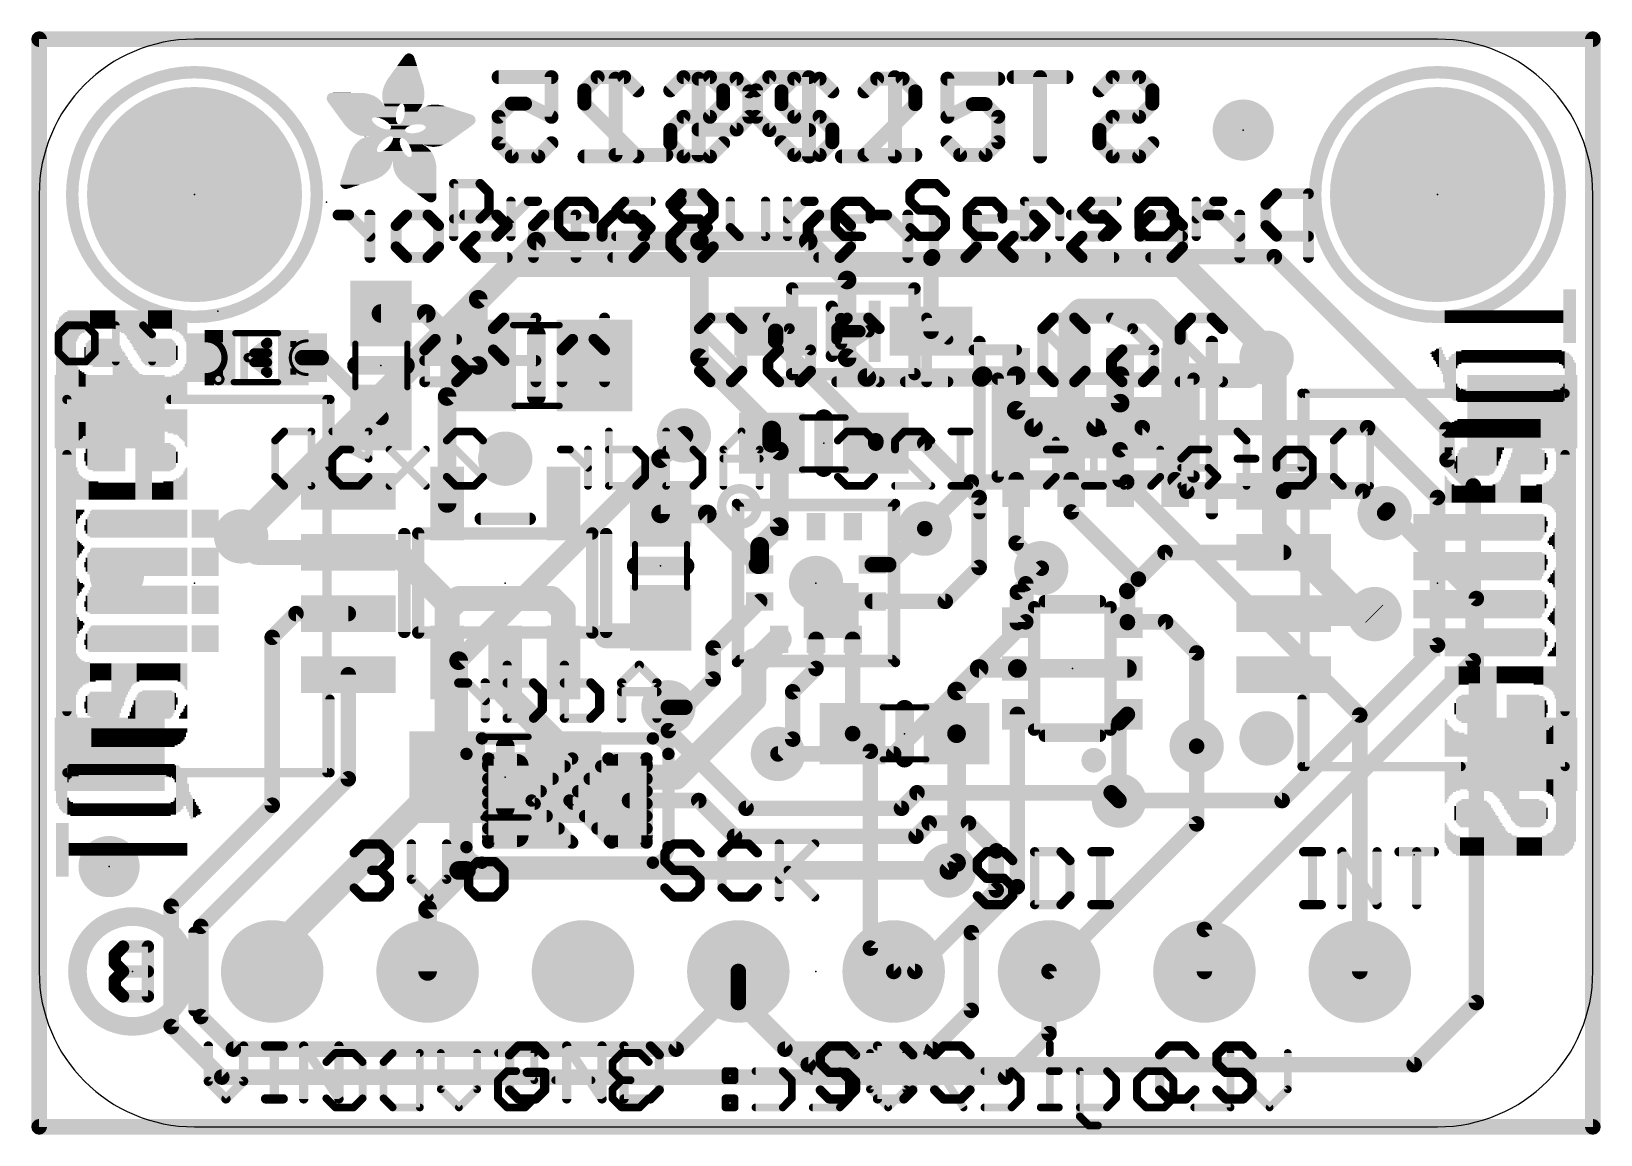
# Model space of a CAD drawing. Extents: x -0.1 to 25.5, y -0.1 to 17.9.
import ezdxf

# ---------------------------------------------------------------- set-up
doc = ezdxf.new("R2010")
doc.units = 0
for name, color, linetype in [('1', 12, 'CONTINUOUS'), ('16', 5, 'CONTINUOUS'), ('17', 110, 'CONTINUOUS'), ('18', 110, 'CONTINUOUS'), ('20', 53, 'CONTINUOUS'), ('21', 40, 'CONTINUOUS'), ('22', 6, 'CONTINUOUS'), ('23', 40, 'CONTINUOUS'), ('24', 6, 'CONTINUOUS'), ('51', 253, 'CONTINUOUS')]:
    doc.layers.add(name, color=color, linetype=linetype)

# ---------------------------------------------------------------- blocks, each defined once
blk = doc.blocks.new('RECT')
blk.add_solid([(-0.5, -0.5), (0.5, -0.5), (-0.5, 0.5), (0.5, 0.5)])
blk = doc.blocks.new('PIE')
at = {"const_width": 0.5}
blk.add_lwpolyline([(0, -0.25, 1), (0, 0.25, 1), (0, -0.25)], format="xyb", dxfattribs=at)
blk = doc.blocks.new('ROUNDP')
at = {"const_width": 0.5}
blk.add_lwpolyline([(0, -0.25, 1), (0, 0.25, 1), (0, -0.25)], format="xyb", dxfattribs=at)
blk = doc.blocks.new('RECT121920X243840R50')
at = {"const_width": 0.1905}
blk.add_lwpolyline([(0.2858, -0.5715), (0.2858, 0.5715, 0.4142), (0.1905, 0.6668), (-0.1905, 0.6668, 0.4142), (-0.2858, 0.5715), (-0.2858, -0.5715, 0.4142), (-0.1905, -0.6668), (0.1905, -0.6668, 0.4142)], format="xyb", close=True, dxfattribs=at)
blk.add_solid([(-0.2159, -0.5969), (0.2159, -0.5969), (-0.2159, 0.5969), (0.2159, 0.5969)])
blk = doc.blocks.new('ROUNDV')
at = {"const_width": 0.5}
blk.add_lwpolyline([(0, -0.25, 1), (0, 0.25, 1), (0, -0.25)], format="xyb", dxfattribs=at)

msp = doc.modelspace()

# ---------------------------------------------------------------- linework, layer by layer
at = {"layer": '1'}
for points, const_width in [([(0, 17.78), (25.4, 17.78)], 0.254), ([(0, 0), (0, 17.78)], 0.254), ([(25.4, 17.78), (25.4, 0)], 0.254), ([(7.178, 13.528), (8.128, 14.478)], 0.3048), ([(8.128, 14.478), (10.795, 14.478)], 0.3048), ([(10.795, 14.478), (10.795, 12.573)], 0.3048), ([(12.573, 14.478), (10.795, 14.478)], 0.3048), ([(13.208, 13.843), (12.573, 14.478)], 0.3048), ([(14.5796, 14.1986), (14.605, 14.224)], 0.254), ([(14.5796, 13.0048), (14.5796, 14.1986)], 0.254), ([(14.605, 14.224), (20.193, 14.224)], 0.254), ([(20.193, 14.224), (23.0158, 11.4012)], 0.254), ([(13.208, 12.573), (13.208, 13.843)], 0.3048), ([(7.178, 13.528), (7.178, 12.446)], 0.3048), ([(5.588, 13.296), (6.328, 13.296)], 0.3048), ([(6.328, 13.296), (7.178, 12.446)], 0.3048), ([(16.872, 13.189), (17.018, 13.335)], 0.4064), ([(16.872, 12.28), (16.872, 13.189)], 0.4064), ([(17.018, 13.335), (18.161, 13.335)], 0.4064), ([(18.161, 13.335), (18.572, 12.924)], 0.4064), ([(12.0396, 13.0048), (12.0396, 12.8524)], 0.254), ([(18.572, 12.924), (18.572, 12.28)], 0.4064), ([(13.677, 11.215), (12.0396, 12.8524)], 0.254), ([(4.306, 12.573), (4.611, 12.573)], 0.254), ([(4.611, 12.573), (5.588, 11.596)], 0.254), ([(6.67, 11.938), (7.178, 12.446)], 0.3048), ([(11.977, 11.391), (10.795, 12.573)], 0.3048), ([(13.5318, 12.2492), (13.208, 12.573)], 0.3048), ([(20.066, 12.573), (19.773, 12.28)], 0.4064), ([(15.4019, 12.2492), (13.5318, 12.2492)], 0.3048), ([(15.4327, 12.28), (15.4019, 12.2492)], 0.3048), ([(15.972, 12.28), (15.4327, 12.28)], 0.3048), ([(15.972, 11.714), (15.972, 12.28)], 0.3048), ([(17.672, 12.28), (17.672, 11.83)], 0.3048), ([(19.773, 12.28), (18.572, 12.28)], 0.4064), ([(6.67, 10.1901), (6.67, 11.938)], 0.3048), ([(16.256, 11.43), (15.972, 11.714)], 0.3048), ([(17.672, 11.83), (17.272, 11.43)], 0.3048), ([(17.272, 11.43), (16.256, 11.43)], 0.3048), ([(17.672, 11.068), (18.034, 11.43)], 0.254), ([(18.034, 11.43), (21.717, 11.43)], 0.254), ([(21.717, 11.43), (22.86, 10.287)], 0.254), ([(10.16, 10.922), (10.541, 11.303)], 0.3048), ([(11.975, 11.174), (11.977, 11.176)], 0.3048), ([(12.1, 11.049), (11.975, 11.174)], 0.3048), ([(11.977, 11.176), (11.977, 11.391)], 0.3048), ([(13.677, 11.176), (13.677, 11.215)], 0.254), ([(14.478, 11.176), (13.677, 11.176)], 0.254), ([(15.367, 10.287), (14.478, 11.176)], 0.254), ([(23.0158, 11.4012), (23.0158, 10.9048)], 0.254), ([(10.16, 10.922), (10.16, 10.0194)], 0.3048), ([(12.1, 9.81), (12.1, 11.049)], 0.3048), ([(17.672, 10.58), (17.672, 11.068)], 0.254), ([(23.0158, 10.9048), (23.4442, 10.4764)], 0.254), ([(15.972, 9.5423), (15.972, 10.58)], 0.254), ([(16.872, 10.58), (16.872, 10.052)], 0.254), ([(18.762, 10.39), (18.572, 10.58)], 0.254), ([(23.4442, 10.4764), (23.4442, 7.62)], 0.254), ([(15.367, 9.144), (15.367, 10.287)], 0.254), ([(20.346, 10.39), (18.762, 10.39)], 0.254), ([(20.346, 10.39), (21.6394, 10.39)], 0.254), ([(21.6394, 10.39), (21.9964, 10.033)], 0.254), ([(22.86, 10.287), (22.86, 7.874)], 0.254), ([(10.16, 10.0194), (10.922, 10.0194)], 0.3048), ([(11.7514, 9.19), (10.922, 10.0194)], 0.3048), ([(16.872, 10.052), (17.9705, 8.9535)], 0.254), ([(3.564, 9.39), (3.302, 9.652)], 0.4064), ([(11.78, 9.49), (12.1, 9.81)], 0.3048), ([(13.889, 9.19), (14.478, 9.779)], 0.254), ([(5.054, 9.39), (3.564, 9.39)], 0.4064), ([(5.054, 9.39), (5.85, 9.39)], 0.4064), ([(5.85, 9.39), (6.731, 8.509)], 0.4064), ([(11.78, 9.19), (11.78, 9.49)], 0.3048), ([(16.383, 9.1313), (15.972, 9.5423)], 0.254), ([(18.407, 9.39), (17.9705, 8.9535)], 0.254), ([(20.346, 9.39), (18.407, 9.39)], 0.254), ([(11.7514, 9.19), (11.78, 9.19)], 0.3048), ([(13.62, 9.19), (13.889, 9.19)], 0.254), ([(14.813, 8.59), (15.367, 9.144)], 0.254), ([(15.991, 8.7393), (16.383, 9.1313)], 0.254), ([(17.9705, 8.9535), (17.78, 8.763)], 0.254), ([(6.731, 8.509), (6.858, 8.636)], 0.4064), ([(6.858, 8.636), (8.382, 8.636)], 0.4064), ([(8.382, 8.636), (8.57, 8.448)], 0.4064), ([(15.991, 8.243), (15.991, 8.7393)], 0.254), ([(17.78, 8.763), (17.791, 8.752)], 0.254), ([(17.791, 8.752), (17.791, 8.255)], 0.254), ([(4.199, 8.39), (3.81, 8.001)], 0.254), ([(5.054, 8.39), (4.199, 8.39)], 0.254), ([(6.67, 8.448), (6.731, 8.509)], 0.4064), ([(6.67, 7.5899), (6.67, 8.448)], 0.4064), ([(8.57, 8.448), (8.57, 7.5899)], 0.4064), ([(10.16, 8.3194), (9.8668, 8.0262)], 0.4064), ([(11.78, 8.59), (11.018, 7.828)], 0.254), ([(13.62, 8.59), (14.813, 8.59)], 0.254), ([(20.346, 8.39), (21.8233, 8.39)], 0.4064), ([(21.8233, 8.39), (21.8313, 8.382)], 0.4064), ([(9.8668, 8.0262), (9.271, 8.0262)], 0.4064), ([(17.791, 8.255), (17.791, 8.243)], 0.254), ([(18.415, 8.255), (17.791, 8.255)], 0.254), ([(18.923, 7.747), (18.415, 8.255)], 0.254), ([(3.81, 8.001), (3.81, 5.2573)], 0.254), ([(11.018, 7.828), (11.018, 7.32)], 0.254), ([(12.1, 7.97), (11.75, 7.62)], 0.4064), ([(12.7, 7.97), (12.7, 7.493)], 0.254), ([(13.3, 7.97), (13.3, 6.4284)], 0.254), ([(22.86, 7.874), (20.32, 5.334)], 0.254), ([(6.67, 7.5899), (6.67, 5.715)], 0.4064), ([(7.62, 7.5899), (7.62, 7.0902)], 0.4064), ([(11.75, 7.62), (11.684, 7.62)], 0.4064), ([(11.684, 7.62), (11.684, 6.985)], 0.4064), ([(18.923, 6.223), (18.923, 7.747)], 0.254), ([(23.4442, 7.62), (19.05, 3.2258)], 0.254), ([(5.054, 7.39), (5.054, 5.689)], 0.254), ([(11.018, 7.32), (10.556, 6.858)], 0.254), ([(12.7, 7.493), (12.319, 7.112)], 0.254), ([(15.367, 7.493), (14.9978, 7.1238)], 0.3048), ([(15.991, 7.493), (15.367, 7.493)], 0.3048), ([(15.991, 7.493), (17.791, 7.493)], 0.3048), ([(7.62, 7.0902), (8.1267, 6.5835)], 0.4064), ([(11.684, 6.985), (10.414, 5.715)], 0.4064), ([(12.319, 7.112), (12.319, 6.3373)], 0.254), ([(14.9978, 7.1238), (14.9978, 6.4262)], 0.3048), ([(10.287, 6.858), (10.556, 6.858)], 0.254), ([(8.1267, 6.5835), (8.1485, 6.5835)], 0.4064), ([(8.1485, 6.5835), (8.57, 6.162)], 0.4064), ([(15.991, 6.743), (15.991, 3.926)], 0.254), ([(17.653, 6.605), (17.791, 6.743)], 0.254), ([(17.653, 5.334), (17.653, 6.605)], 0.254), ([(12.0777, 6.096), (12.319, 6.3373)], 0.254), ([(13.3, 6.4284), (13.2978, 6.4262)], 0.254), ([(13.589, 6.1394), (13.3, 6.4284)], 0.254), ([(14.9978, 6.4262), (14.9978, 4.3171)], 0.3048), ([(8.57, 6.162), (8.57, 5.715)], 0.4064), ([(13.589, 2.921), (13.589, 6.1394)], 0.254), ([(3.81, 2.855), (6.67, 5.715)], 0.4064), ([(10.414, 5.715), (8.57, 5.715)], 0.4064), ([(5.054, 5.689), (2.6416, 3.2766)], 0.254), ([(20.32, 5.334), (17.653, 5.334)], 0.254), ([(3.81, 5.2573), (2.159, 3.6063)], 0.254), ([(14.9978, 4.3171), (14.8717, 4.191)], 0.3048), ([(15.991, 3.926), (15.24, 3.175)], 0.254), ([(2.159, 3.6063), (2.159, 1.6394)], 0.254), ([(2.6416, 3.2766), (2.6416, 1.8034)], 0.254), ([(19.05, 3.2258), (19.05, 2.54)], 0.254), ([(15.24, 3.175), (15.24, 1.905)], 0.254), ([(3.81, 2.54), (3.81, 2.855)], 0.4064), ([(13.97, 2.54), (13.589, 2.921)], 0.254), ([(11.43, 2.286), (11.43, 2.54)], 0.254), ([(16.51, 1.524), (16.51, 2.54)], 0.254), ([(10.414, 1.27), (11.43, 2.286)], 0.254), ([(11.43, 2.032), (11.43, 2.286)], 0.254), ([(12.192, 1.27), (11.43, 2.032)], 0.254), ([(2.6416, 1.8034), (3.175, 1.27)], 0.254), ([(15.24, 1.905), (14.605, 1.27)], 0.254), ([(2.159, 1.6394), (2.9856, 0.8128)], 0.254), ([(15.7988, 0.8128), (16.51, 1.524)], 0.254), ([(3.175, 1.27), (10.414, 1.27)], 0.254), ([(14.605, 1.27), (12.192, 1.27)], 0.254), ([(2.9856, 0.8128), (15.7988, 0.8128)], 0.254), ([(25.4, 0), (0, 0)], 0.254)]:
    msp.add_lwpolyline(points, dxfattribs=dict(at, const_width=const_width))
for points, const_width in [([(0, 17.8435, 1), (0, 17.7165)], 0.127), ([(0.0635, 17.78, 1), (-0.0635, 17.78)], 0.127), ([(25.4635, 17.78, 1), (25.3365, 17.78)], 0.127), ([(25.4, 17.7165, 1), (25.4, 17.8435)], 0.127), ([(8.128, 14.5542, 1), (8.128, 14.4018)], 0.1524), ([(8.1819, 14.4241, 1), (8.0741, 14.5319)], 0.1524), ([(10.8712, 14.478, 1), (10.7188, 14.478)], 0.1524), ([(10.795, 14.5542, 1), (10.795, 14.4018)], 0.1524), ([(10.795, 14.4018, 1), (10.795, 14.5542)], 0.1524), ([(12.6269, 14.5319, 1), (12.5191, 14.4241)], 0.1524), ([(12.573, 14.4018, 1), (12.573, 14.5542)], 0.1524), ([(14.6431, 14.1986, 1), (14.5161, 14.1986)], 0.127), ([(14.5347, 14.2435, 1), (14.6245, 14.1537)], 0.127), ([(14.605, 14.2875, 1), (14.605, 14.1605)], 0.127), ([(14.6499, 14.1791, 1), (14.5601, 14.2689)], 0.127), ([(20.2379, 14.2689, 1), (20.1481, 14.1791)], 0.127), ([(20.193, 14.1605, 1), (20.193, 14.2875)], 0.127), ([(13.2842, 13.843, 1), (13.1318, 13.843)], 0.1524), ([(13.1541, 13.7891, 1), (13.2619, 13.8969)], 0.1524), ([(7.2542, 13.528, 1), (7.1018, 13.528)], 0.1524), ([(7.1241, 13.5819, 1), (7.2319, 13.4741)], 0.1524), ([(5.588, 13.3722, 1), (5.588, 13.2198)], 0.1524), ([(6.3819, 13.3499, 1), (6.2741, 13.2421)], 0.1524), ([(6.328, 13.2198, 1), (6.328, 13.3722)], 0.1524), ([(16.9736, 13.189, 1), (16.7704, 13.189)], 0.2032), ([(16.8002, 13.2608, 1), (16.9438, 13.1172)], 0.2032), ([(17.018, 13.4366, 1), (17.018, 13.2334)], 0.2032), ([(17.0898, 13.2632, 1), (16.9462, 13.4068)], 0.2032), ([(18.2328, 13.4068, 1), (18.0892, 13.2632)], 0.2032), ([(18.161, 13.2334, 1), (18.161, 13.4366)], 0.2032), ([(12.1031, 13.0048, 1), (11.9761, 13.0048)], 0.127), ([(18.6736, 12.924, 1), (18.4704, 12.924)], 0.2032), ([(18.5002, 12.8522, 1), (18.6438, 12.9958)], 0.2032), ([(12.0845, 12.8973, 1), (11.9947, 12.8075)], 0.127), ([(11.9761, 12.8524, 1), (12.1031, 12.8524)], 0.127), ([(14.5161, 13.0048, 1), (14.6431, 13.0048)], 0.127), ([(4.306, 12.6365, 1), (4.306, 12.5095)], 0.127), ([(4.6559, 12.6179, 1), (4.5661, 12.5281)], 0.127), ([(4.611, 12.5095, 1), (4.611, 12.6365)], 0.127), ([(7.2319, 12.3921, 1), (7.1241, 12.4999)], 0.1524), ([(7.1241, 12.3921, 1), (7.2319, 12.4999)], 0.1524), ([(10.8489, 12.6269, 1), (10.7411, 12.5191)], 0.1524), ([(10.7188, 12.573, 1), (10.8712, 12.573)], 0.1524), ([(13.2619, 12.6269, 1), (13.1541, 12.5191)], 0.1524), ([(13.1318, 12.573, 1), (13.2842, 12.573)], 0.1524), ([(20.1378, 12.5012, 1), (19.9942, 12.6448)], 0.2032), ([(7.1018, 12.446, 1), (7.2542, 12.446)], 0.1524), ([(13.5318, 12.3254, 1), (13.5318, 12.173)], 0.1524), ([(13.4779, 12.1953, 1), (13.5857, 12.3031)], 0.1524), ([(15.348, 12.3031, 1), (15.4558, 12.1953)], 0.1524), ([(15.4327, 12.3562, 1), (15.4327, 12.2038)], 0.1524), ([(15.4866, 12.2261, 1), (15.3788, 12.3339)], 0.1524), ([(15.4019, 12.173, 1), (15.4019, 12.3254)], 0.1524), ([(16.0482, 12.28, 1), (15.8958, 12.28)], 0.1524), ([(15.972, 12.2038, 1), (15.972, 12.3562)], 0.1524), ([(16.7704, 12.28, 1), (16.9736, 12.28)], 0.2032), ([(17.7482, 12.28, 1), (17.5958, 12.28)], 0.1524), ([(18.572, 12.3816, 1), (18.572, 12.1784)], 0.2032), ([(18.4704, 12.28, 1), (18.6736, 12.28)], 0.2032), ([(19.7012, 12.3518, 1), (19.8448, 12.2082)], 0.2032), ([(19.773, 12.1784, 1), (19.773, 12.3816)], 0.2032), ([(6.7462, 11.938, 1), (6.5938, 11.938)], 0.1524), ([(6.6161, 11.9919, 1), (6.7239, 11.8841)], 0.1524), ([(16.0259, 11.7679, 1), (15.9181, 11.6601)], 0.1524), ([(17.5958, 11.83, 1), (17.7482, 11.83)], 0.1524), ([(17.7259, 11.7761, 1), (17.6181, 11.8839)], 0.1524), ([(5.5431, 11.5511, 1), (5.6329, 11.6409)], 0.127), ([(15.8958, 11.714, 1), (16.0482, 11.714)], 0.1524), ([(16.256, 11.5062, 1), (16.256, 11.3538)], 0.1524), ([(16.2021, 11.3761, 1), (16.3099, 11.4839)], 0.1524), ([(17.2181, 11.4839, 1), (17.3259, 11.3761)], 0.1524), ([(17.272, 11.3538, 1), (17.272, 11.5062)], 0.1524), ([(18.034, 11.4935, 1), (18.034, 11.3665)], 0.127), ([(18.0789, 11.3851, 1), (17.9891, 11.4749)], 0.127), ([(21.7619, 11.4749, 1), (21.6721, 11.3851)], 0.127), ([(21.717, 11.3665, 1), (21.717, 11.4935)], 0.127), ([(10.5949, 11.2491, 1), (10.4871, 11.3569)], 0.1524), ([(12.0289, 11.2279, 1), (11.9211, 11.1201)], 0.1524), ([(11.9211, 11.2279, 1), (12.0289, 11.1201)], 0.1524), ([(12.0532, 11.391, 1), (11.9008, 11.391)], 0.1524), ([(11.9231, 11.3371, 1), (12.0309, 11.4449)], 0.1524), ([(12.0309, 11.1221, 1), (11.9231, 11.2299)], 0.1524), ([(13.7405, 11.215, 1), (13.6135, 11.215)], 0.127), ([(13.677, 11.2395, 1), (13.677, 11.1125)], 0.127), ([(13.6321, 11.1701, 1), (13.7219, 11.2599)], 0.127), ([(14.5229, 11.2209, 1), (14.4331, 11.1311)], 0.127), ([(14.478, 11.1125, 1), (14.478, 11.2395)], 0.127), ([(23.0793, 11.4012, 1), (22.9523, 11.4012)], 0.127), ([(22.9709, 11.3563, 1), (23.0607, 11.4461)], 0.127), ([(10.2362, 10.922, 1), (10.0838, 10.922)], 0.1524), ([(10.1061, 10.9759, 1), (10.2139, 10.8681)], 0.1524), ([(11.9008, 11.176, 1), (12.0532, 11.176)], 0.1524), ([(12.1762, 11.049, 1), (12.0238, 11.049)], 0.1524), ([(12.0461, 10.9951, 1), (12.1539, 11.1029)], 0.1524), ([(13.6135, 11.176, 1), (13.7405, 11.176)], 0.127), ([(17.7355, 11.068, 1), (17.6085, 11.068)], 0.127), ([(17.6271, 11.1129, 1), (17.7169, 11.0231)], 0.127), ([(23.0607, 10.9497, 1), (22.9709, 10.8599)], 0.127), ([(22.9523, 10.9048, 1), (23.0793, 10.9048)], 0.127), ([(16.0355, 10.58, 1), (15.9085, 10.58)], 0.127), ([(16.9355, 10.58, 1), (16.8085, 10.58)], 0.127), ([(17.6085, 10.58, 1), (17.7355, 10.58)], 0.127), ([(18.6169, 10.6249, 1), (18.5271, 10.5351)], 0.127), ([(23.5077, 10.4764, 1), (23.3807, 10.4764)], 0.127), ([(23.3993, 10.4315, 1), (23.4891, 10.5213)], 0.127), ([(6.5938, 10.1901, 1), (6.7462, 10.1901)], 0.1524), ([(15.4305, 10.287, 1), (15.3035, 10.287)], 0.127), ([(15.3221, 10.2421, 1), (15.4119, 10.3319)], 0.127), ([(18.762, 10.4535, 1), (18.762, 10.3265)], 0.127), ([(18.7171, 10.3451, 1), (18.8069, 10.4349)], 0.127), ([(20.346, 10.4535, 1), (20.346, 10.3265)], 0.127), ([(20.346, 10.3265, 1), (20.346, 10.4535)], 0.127), ([(21.6843, 10.4349, 1), (21.5945, 10.3451)], 0.127), ([(21.6394, 10.3265, 1), (21.6394, 10.4535)], 0.127), ([(22.9235, 10.287, 1), (22.7965, 10.287)], 0.127), ([(22.8151, 10.2421, 1), (22.9049, 10.3319)], 0.127), ([(10.16, 10.0956, 1), (10.16, 9.9432)], 0.1524), ([(10.0838, 10.0194, 1), (10.2362, 10.0194)], 0.1524), ([(10.9759, 10.0733, 1), (10.8681, 9.9655)], 0.1524), ([(10.922, 9.9432, 1), (10.922, 10.0956)], 0.1524), ([(16.9169, 10.0969, 1), (16.8271, 10.0071)], 0.127), ([(16.8085, 10.052, 1), (16.9355, 10.052)], 0.127), ([(21.9515, 9.9881, 1), (22.0413, 10.0779)], 0.127), ([(3.3738, 9.7238, 1), (3.2302, 9.5802)], 0.2032), ([(12.0238, 9.81, 1), (12.1762, 9.81)], 0.1524), ([(12.1539, 9.7561, 1), (12.0461, 9.8639)], 0.1524), ([(14.5229, 9.7341, 1), (14.4331, 9.8239)], 0.127), ([(3.564, 9.4916, 1), (3.564, 9.2884)], 0.2032), ([(3.4922, 9.3182, 1), (3.6358, 9.4618)], 0.2032), ([(5.054, 9.4916, 1), (5.054, 9.2884)], 0.2032), ([(5.054, 9.2884, 1), (5.054, 9.4916)], 0.2032), ([(5.9218, 9.4618, 1), (5.7782, 9.3182)], 0.2032), ([(5.85, 9.2884, 1), (5.85, 9.4916)], 0.2032), ([(11.8562, 9.49, 1), (11.7038, 9.49)], 0.1524), ([(11.7261, 9.5439, 1), (11.8339, 9.4361)], 0.1524), ([(16.0169, 9.5872, 1), (15.9271, 9.4974)], 0.127), ([(15.9085, 9.5423, 1), (16.0355, 9.5423)], 0.127), ([(18.407, 9.4535, 1), (18.407, 9.3265)], 0.127), ([(18.4519, 9.3451, 1), (18.3621, 9.4349)], 0.127), ([(20.346, 9.3265, 1), (20.346, 9.4535)], 0.127), ([(11.7514, 9.2662, 1), (11.7514, 9.1138)], 0.1524), ([(11.6975, 9.1361, 1), (11.8053, 9.2439)], 0.1524), ([(11.7038, 9.19, 1), (11.8562, 9.19)], 0.1524), ([(11.78, 9.1138, 1), (11.78, 9.2662)], 0.1524), ([(13.62, 9.2535, 1), (13.62, 9.1265)], 0.127), ([(13.8441, 9.2349, 1), (13.9339, 9.1451)], 0.127), ([(13.889, 9.1265, 1), (13.889, 9.2535)], 0.127), ([(15.4119, 9.0991, 1), (15.3221, 9.1889)], 0.127), ([(16.4279, 9.0864, 1), (16.3381, 9.1762)], 0.127), ([(16.3381, 9.0864, 1), (16.4279, 9.1762)], 0.127), ([(15.3035, 9.144, 1), (15.4305, 9.144)], 0.127), ([(17.9256, 8.9984, 1), (18.0154, 8.9086)], 0.127), ([(18.0154, 8.9086, 1), (17.9256, 8.9984)], 0.127), ([(17.9256, 8.9086, 1), (18.0154, 8.9984)], 0.127), ([(6.858, 8.7376, 1), (6.858, 8.5344)], 0.2032), ([(6.9298, 8.5642, 1), (6.7862, 8.7078)], 0.2032), ([(8.4538, 8.7078, 1), (8.3102, 8.5642)], 0.2032), ([(8.382, 8.5344, 1), (8.382, 8.7376)], 0.2032), ([(16.0545, 8.7393, 1), (15.9275, 8.7393)], 0.127), ([(15.9461, 8.7842, 1), (16.0359, 8.6944)], 0.127), ([(17.8249, 8.8079, 1), (17.7351, 8.7181)], 0.127), ([(17.7351, 8.8079, 1), (17.8249, 8.7181)], 0.127), ([(17.8545, 8.752, 1), (17.7275, 8.752)], 0.127), ([(17.7461, 8.7071, 1), (17.8359, 8.7969)], 0.127), ([(4.199, 8.4535, 1), (4.199, 8.3265)], 0.127), ([(4.2439, 8.3451, 1), (4.1541, 8.4349)], 0.127), ([(5.054, 8.3265, 1), (5.054, 8.4535)], 0.127), ([(6.7716, 8.448, 1), (6.5684, 8.448)], 0.2032), ([(6.5982, 8.5198, 1), (6.7418, 8.3762)], 0.2032), ([(6.6592, 8.5808, 1), (6.8028, 8.4372)], 0.2032), ([(6.8028, 8.4372, 1), (6.6592, 8.5808)], 0.2032), ([(6.6592, 8.4372, 1), (6.8028, 8.5808)], 0.2032), ([(8.6716, 8.448, 1), (8.4684, 8.448)], 0.2032), ([(8.4982, 8.3762, 1), (8.6418, 8.5198)], 0.2032), ([(10.2318, 8.2476, 1), (10.0882, 8.3912)], 0.2032), ([(11.8249, 8.5451, 1), (11.7351, 8.6349)], 0.127), ([(13.62, 8.6535, 1), (13.62, 8.5265)], 0.127), ([(14.7681, 8.6349, 1), (14.8579, 8.5451)], 0.127), ([(14.813, 8.5265, 1), (14.813, 8.6535)], 0.127), ([(20.346, 8.4916, 1), (20.346, 8.2884)], 0.2032), ([(21.8951, 8.4618, 1), (21.7515, 8.3182)], 0.2032), ([(21.7595, 8.3102, 1), (21.9031, 8.4538)], 0.2032), ([(21.8233, 8.2884, 1), (21.8233, 8.4916)], 0.2032), ([(9.271, 8.1278, 1), (9.271, 7.9246)], 0.2032), ([(9.8668, 7.9246, 1), (9.8668, 8.1278)], 0.2032), ([(15.9275, 8.243, 1), (16.0545, 8.243)], 0.127), ([(17.8545, 8.255, 1), (17.7275, 8.255)], 0.127), ([(17.791, 8.3185, 1), (17.791, 8.1915)], 0.127), ([(17.7275, 8.255, 1), (17.8545, 8.255)], 0.127), ([(17.7275, 8.243, 1), (17.8545, 8.243)], 0.127), ([(18.4599, 8.2999, 1), (18.3701, 8.2101)], 0.127), ([(18.415, 8.1915, 1), (18.415, 8.3185)], 0.127), ([(3.8735, 8.001, 1), (3.7465, 8.001)], 0.127), ([(3.7651, 8.0459, 1), (3.8549, 7.9561)], 0.127), ([(9.7949, 8.098, 1), (9.9386, 7.9543)], 0.2032), ([(11.0815, 7.828, 1), (10.9545, 7.828)], 0.127), ([(12.1718, 7.8982, 1), (12.0282, 8.0418)], 0.2032), ([(12.7635, 7.97, 1), (12.6365, 7.97)], 0.127), ([(13.3635, 7.97, 1), (13.2365, 7.97)], 0.127), ([(22.9049, 7.8291, 1), (22.8151, 7.9189)], 0.127), ([(6.7716, 7.5899, 1), (6.5684, 7.5899)], 0.2032), ([(7.7216, 7.5899, 1), (7.5184, 7.5899)], 0.2032), ([(10.9731, 7.8729, 1), (11.0629, 7.7831)], 0.127), ([(11.684, 7.7216, 1), (11.684, 7.5184)], 0.2032), ([(11.7856, 7.62, 1), (11.5824, 7.62)], 0.2032), ([(11.6782, 7.6918, 1), (11.8218, 7.5482)], 0.2032), ([(11.75, 7.5184, 1), (11.75, 7.7216)], 0.2032), ([(18.9865, 7.747, 1), (18.8595, 7.747)], 0.127), ([(18.8781, 7.7021, 1), (18.9679, 7.7919)], 0.127), ([(22.7965, 7.874, 1), (22.9235, 7.874)], 0.127), ([(23.4891, 7.5751, 1), (23.3993, 7.6649)], 0.127), ([(5.1175, 7.39, 1), (4.9905, 7.39)], 0.127), ([(6.5684, 7.5899, 1), (6.7716, 7.5899)], 0.2032), ([(8.4684, 7.5899, 1), (8.6716, 7.5899)], 0.2032), ([(11.0629, 7.2751, 1), (10.9731, 7.3649)], 0.127), ([(12.6365, 7.493, 1), (12.7635, 7.493)], 0.127), ([(12.7449, 7.4481, 1), (12.6551, 7.5379)], 0.127), ([(15.367, 7.5692, 1), (15.367, 7.4168)], 0.1524), ([(15.4209, 7.4391, 1), (15.3131, 7.5469)], 0.1524), ([(15.991, 7.5692, 1), (15.991, 7.4168)], 0.1524), ([(15.991, 7.4168, 1), (15.991, 7.5692)], 0.1524), ([(17.791, 7.4168, 1), (17.791, 7.5692)], 0.1524), ([(23.3807, 7.62, 1), (23.5077, 7.62)], 0.127), ([(7.6918, 7.162, 1), (7.5482, 7.0183)], 0.2032), ([(7.5184, 7.0902, 1), (7.7216, 7.0902)], 0.2032), ([(10.9545, 7.32, 1), (11.0815, 7.32)], 0.127), ([(11.7558, 6.9132, 1), (11.6122, 7.0568)], 0.2032), ([(12.3825, 7.112, 1), (12.2555, 7.112)], 0.127), ([(12.2741, 7.1569, 1), (12.3639, 7.0671)], 0.127), ([(15.074, 7.1238, 1), (14.9216, 7.1238)], 0.1524), ([(14.9439, 7.1777, 1), (15.0517, 7.0699)], 0.1524), ([(10.287, 6.9215, 1), (10.287, 6.7945)], 0.127), ([(10.5111, 6.9029, 1), (10.6009, 6.8131)], 0.127), ([(10.556, 6.7945, 1), (10.556, 6.9215)], 0.127), ([(11.5824, 6.985, 1), (11.7856, 6.985)], 0.2032), ([(8.1267, 6.6851, 1), (8.1267, 6.4819)], 0.2032), ([(8.2203, 6.6553, 1), (8.0767, 6.5117)], 0.2032), ([(8.0548, 6.5117, 1), (8.1985, 6.6553)], 0.2032), ([(8.1485, 6.4819, 1), (8.1485, 6.6851)], 0.2032), ([(16.0545, 6.743, 1), (15.9275, 6.743)], 0.127), ([(17.7165, 6.605, 1), (17.5895, 6.605)], 0.127), ([(17.6081, 6.6499, 1), (17.6979, 6.5601)], 0.127), ([(17.8359, 6.6981, 1), (17.7461, 6.7879)], 0.127), ([(12.3639, 6.2924, 1), (12.2741, 6.3822)], 0.127), ([(13.2529, 6.4711, 1), (13.3427, 6.3813)], 0.127), ([(13.3449, 6.4733, 1), (13.2551, 6.3835)], 0.127), ([(13.2365, 6.4284, 1), (13.3635, 6.4284)], 0.127), ([(13.3449, 6.3835, 1), (13.2551, 6.4733)], 0.127), ([(15.074, 6.4262, 1), (14.9216, 6.4262)], 0.1524), ([(14.9216, 6.4262, 1), (15.074, 6.4262)], 0.1524), ([(8.6716, 6.162, 1), (8.4684, 6.162)], 0.2032), ([(8.4982, 6.0902, 1), (8.6418, 6.2338)], 0.2032), ([(12.0328, 6.1409, 1), (12.1226, 6.0511)], 0.127), ([(12.2555, 6.3373, 1), (12.3825, 6.3373)], 0.127), ([(13.6525, 6.1394, 1), (13.5255, 6.1394)], 0.127), ([(13.5441, 6.0945, 1), (13.6339, 6.1843)], 0.127), ([(18.8595, 6.223, 1), (18.9865, 6.223)], 0.127), ([(6.7418, 5.6432, 1), (6.5982, 5.7868)], 0.2032), ([(8.57, 5.8166, 1), (8.57, 5.6134)], 0.2032), ([(10.414, 5.6134, 1), (10.414, 5.8166)], 0.2032), ([(4.9905, 5.689, 1), (5.1175, 5.689)], 0.127), ([(5.0989, 5.6441, 1), (5.0091, 5.7339)], 0.127), ([(6.5684, 5.715, 1), (6.7716, 5.715)], 0.2032), ([(8.4684, 5.715, 1), (8.6716, 5.715)], 0.2032), ([(10.3422, 5.7868, 1), (10.4858, 5.6432)], 0.2032), ([(17.653, 5.3975, 1), (17.653, 5.2705)], 0.127), ([(17.5895, 5.334, 1), (17.7165, 5.334)], 0.127), ([(20.2751, 5.3789, 1), (20.3649, 5.2891)], 0.127), ([(20.32, 5.2705, 1), (20.32, 5.3975)], 0.127), ([(3.7465, 5.2573, 1), (3.8735, 5.2573)], 0.127), ([(3.8549, 5.2124, 1), (3.7651, 5.3022)], 0.127), ([(14.9216, 4.3171, 1), (15.074, 4.3171)], 0.1524), ([(15.0517, 4.2632, 1), (14.9439, 4.371)], 0.1524), ([(14.8178, 4.2449, 1), (14.9256, 4.1371)], 0.1524), ([(15.9275, 3.926, 1), (16.0545, 3.926)], 0.127), ([(16.0359, 3.8811, 1), (15.9461, 3.9709)], 0.127), ([(2.2225, 3.6063, 1), (2.0955, 3.6063)], 0.127), ([(2.1141, 3.6512, 1), (2.2039, 3.5614)], 0.127), ([(2.7051, 3.2766, 1), (2.5781, 3.2766)], 0.127), ([(2.5967, 3.3215, 1), (2.6865, 3.2317)], 0.127), ([(19.1135, 3.2258, 1), (18.9865, 3.2258)], 0.127), ([(15.3035, 3.175, 1), (15.1765, 3.175)], 0.127), ([(15.1951, 3.2199, 1), (15.2849, 3.1301)], 0.127), ([(19.0051, 3.2707, 1), (19.0949, 3.1809)], 0.127), ([(3.9116, 2.855, 1), (3.7084, 2.855)], 0.2032), ([(3.7382, 2.9268, 1), (3.8818, 2.7832)], 0.2032), ([(13.6339, 2.9659, 1), (13.5441, 2.8761)], 0.127), ([(13.5255, 2.921, 1), (13.6525, 2.921)], 0.127), ([(3.7084, 2.54, 1), (3.9116, 2.54)], 0.2032), ([(11.4935, 2.54, 1), (11.3665, 2.54)], 0.127), ([(13.9251, 2.4951, 1), (14.0149, 2.5849)], 0.127), ([(16.5735, 2.54, 1), (16.4465, 2.54)], 0.127), ([(18.9865, 2.54, 1), (19.1135, 2.54)], 0.127), ([(11.4935, 2.286, 1), (11.3665, 2.286)], 0.127), ([(11.3665, 2.286, 1), (11.4935, 2.286)], 0.127), ([(11.4749, 2.2411, 1), (11.3851, 2.3309)], 0.127), ([(11.4749, 2.0769, 1), (11.3851, 1.9871)], 0.127), ([(11.3665, 2.032, 1), (11.4935, 2.032)], 0.127), ([(2.6865, 1.8483, 1), (2.5967, 1.7585)], 0.127), ([(2.5781, 1.8034, 1), (2.7051, 1.8034)], 0.127), ([(15.1765, 1.905, 1), (15.3035, 1.905)], 0.127), ([(15.2849, 1.8601, 1), (15.1951, 1.9499)], 0.127), ([(2.2039, 1.6843, 1), (2.1141, 1.5945)], 0.127), ([(2.0955, 1.6394, 1), (2.2225, 1.6394)], 0.127), ([(16.4465, 1.524, 1), (16.5735, 1.524)], 0.127), ([(16.5549, 1.4791, 1), (16.4651, 1.5689)], 0.127), ([(3.175, 1.3335, 1), (3.175, 1.2065)], 0.127), ([(3.1301, 1.2251, 1), (3.2199, 1.3149)], 0.127), ([(10.3691, 1.3149, 1), (10.4589, 1.2251)], 0.127), ([(10.414, 1.2065, 1), (10.414, 1.3335)], 0.127), ([(12.192, 1.3335, 1), (12.192, 1.2065)], 0.127), ([(12.1471, 1.2251, 1), (12.2369, 1.3149)], 0.127), ([(14.5601, 1.3149, 1), (14.6499, 1.2251)], 0.127), ([(14.605, 1.2065, 1), (14.605, 1.3335)], 0.127), ([(2.9856, 0.8763, 1), (2.9856, 0.7493)], 0.127), ([(2.9407, 0.7679, 1), (3.0305, 0.8577)], 0.127), ([(15.7539, 0.8577, 1), (15.8437, 0.7679)], 0.127), ([(15.7988, 0.7493, 1), (15.7988, 0.8763)], 0.127), ([(0, 0.0635, 1), (0, -0.0635)], 0.127), ([(-0.0635, 0, 1), (0.0635, 0)], 0.127), ([(25.3365, 0, 1), (25.4635, 0)], 0.127), ([(25.4, -0.0635, 1), (25.4, 0.0635)], 0.127)]:
    msp.add_lwpolyline(points, format="xyb", dxfattribs=dict(at, const_width=const_width))
at = {"layer": '16'}
for points, const_width in [([(0, 17.78), (25.4, 17.78)], 0.254), ([(0, 0), (0, 17.78)], 0.254), ([(25.4, 17.78), (25.4, 0)], 0.254), ([(3.302, 9.652), (7.747, 14.097)], 0.4064), ([(7.747, 14.097), (18.669, 14.097)], 0.4064), ([(18.669, 14.097), (20.193, 12.573)], 0.4064), ([(20.193, 12.573), (20.066, 12.573)], 0.4064), ([(20.193, 9.7663), (20.193, 12.573)], 0.4064), ([(10.541, 11.303), (6.858, 7.62)], 0.3048), ([(15.24, 10.541), (14.478, 9.779)], 0.254), ([(17.78, 10.541), (15.24, 10.541)], 0.254), ([(21.59, 6.731), (17.78, 10.541)], 0.254), ([(22.0472, 10.0838), (21.9964, 10.033)], 0.254), ([(23.495, 8.636), (22.0472, 10.0838)], 0.254), ([(21.5773, 8.382), (20.193, 9.7663)], 0.4064), ([(16.129, 8.8773), (16.383, 9.1313)], 0.254), ([(16.129, 8.255), (16.129, 8.8773)], 0.254), ([(23.495, 2.032), (23.495, 8.636)], 0.254), ([(21.8313, 8.382), (21.5773, 8.382)], 0.4064), ([(13.97, 6.096), (16.129, 8.255)], 0.254), ([(6.858, 7.62), (6.858, 4.191)], 0.3048), ([(10.287, 6.858), (10.287, 6.477)], 0.254), ([(21.59, 6.731), (21.59, 2.54)], 0.254), ([(10.287, 6.477), (11.557, 5.207)], 0.254), ([(12.0777, 6.096), (13.97, 6.096)], 0.254), ([(18.923, 4.953), (18.923, 6.223)], 0.254), ([(7.343, 4.6474), (7.343, 6.0206)], 0.2032), ([(7.343, 6.0206), (8.713, 6.0206)], 0.2032), ([(7.343, 5.8928), (8.5899, 5.8928)], 0.2032), ([(8.713, 6.0206), (8.0518, 5.334)], 0.2032), ([(9.3075, 6.0206), (8.6709, 5.334)], 0.2032), ([(9.189, 5.8928), (9.929, 5.8928)], 0.2032), ([(9.929, 6.0206), (9.3075, 6.0206)], 0.2032), ([(9.929, 4.6474), (9.929, 6.0206)], 0.2032), ([(7.343, 5.6896), (8.3942, 5.6896)], 0.2032), ([(9.0006, 5.6896), (9.929, 5.6896)], 0.2032), ([(7.343, 5.4864), (8.1986, 5.4864)], 0.2032), ([(8.0518, 5.334), (8.713, 4.6474)], 0.2032), ([(8.6709, 5.334), (9.3575, 4.6474)], 0.2032), ([(8.8122, 5.4864), (9.929, 5.4864)], 0.2032), ([(9.652, 5.334), (10.7834, 5.334)], 0.254), ([(10.7834, 5.334), (11.3676, 4.7498)], 0.254), ([(14.097, 5.207), (14.351, 5.461)], 0.254), ([(14.351, 5.461), (17.526, 5.461)], 0.254), ([(17.526, 5.461), (17.653, 5.334)], 0.254), ([(7.343, 5.2832), (8.1007, 5.2832)], 0.2032), ([(7.343, 5.08), (8.2964, 5.08)], 0.2032), ([(8.7217, 5.2832), (9.929, 5.2832)], 0.2032), ([(8.9249, 5.08), (9.929, 5.08)], 0.2032), ([(11.557, 5.207), (14.097, 5.207)], 0.254), ([(7.343, 4.8768), (8.4921, 4.8768)], 0.2032), ([(9.1281, 4.8768), (9.929, 4.8768)], 0.2032), ([(11.3676, 4.7498), (14.3349, 4.7498)], 0.254), ([(14.3349, 4.7498), (14.5508, 4.9657)], 0.254), ([(14.5508, 4.9657), (15.1926, 4.9657)], 0.254), ([(15.1926, 4.9657), (15.6464, 4.5119)], 0.254), ([(16.51, 2.54), (18.923, 4.953)], 0.254), ([(7.343, 4.6736), (8.6878, 4.6736)], 0.2032), ([(8.713, 4.6474), (7.343, 4.6474)], 0.2032), ([(9.3313, 4.6736), (9.929, 4.6736)], 0.2032), ([(9.3575, 4.6474), (9.929, 4.6474)], 0.2032), ([(15.6464, 4.5119), (15.6464, 3.8701)], 0.254), ([(6.985, 4.191), (6.35, 3.556)], 0.3048), ([(6.985, 4.191), (6.858, 4.191)], 0.3048), ([(14.8717, 4.191), (6.985, 4.191)], 0.3048), ([(15.6464, 3.8701), (14.3163, 2.54)], 0.254), ([(6.35, 3.556), (6.35, 2.54)], 0.3048), ([(11.43, 2.159), (11.43, 2.54)], 0.254), ([(14.3163, 2.54), (13.97, 2.54)], 0.254), ([(12.573, 1.016), (11.43, 2.159)], 0.254), ([(22.479, 1.016), (23.495, 2.032)], 0.254), ([(22.479, 1.016), (12.573, 1.016)], 0.254), ([(25.4, 0), (0, 0)], 0.254)]:
    msp.add_lwpolyline(points, dxfattribs=dict(at, const_width=const_width))
for points, const_width in [([(0, 17.8435, 1), (0, 17.7165)], 0.127), ([(0.0635, 17.78, 1), (-0.0635, 17.78)], 0.127), ([(25.4635, 17.78, 1), (25.3365, 17.78)], 0.127), ([(25.4, 17.7165, 1), (25.4, 17.8435)], 0.127), ([(7.747, 14.1986, 1), (7.747, 13.9954)], 0.2032), ([(7.8188, 14.0252, 1), (7.6752, 14.1688)], 0.2032), ([(18.7408, 14.1688, 1), (18.5972, 14.0252)], 0.2032), ([(18.669, 13.9954, 1), (18.669, 14.1986)], 0.2032), ([(20.066, 12.6746, 1), (20.066, 12.4714)], 0.2032), ([(20.2946, 12.573, 1), (20.0914, 12.573)], 0.2032), ([(20.1212, 12.5012, 1), (20.2648, 12.6448)], 0.2032), ([(20.193, 12.4714, 1), (20.193, 12.6746)], 0.2032), ([(10.5949, 11.2491, 1), (10.4871, 11.3569)], 0.1524), ([(15.24, 10.6045, 1), (15.24, 10.4775)], 0.127), ([(15.2849, 10.4961, 1), (15.1951, 10.5859)], 0.127), ([(17.8249, 10.5859, 1), (17.7351, 10.4961)], 0.127), ([(17.78, 10.4775, 1), (17.78, 10.6045)], 0.127), ([(21.9515, 10.0779, 1), (22.0413, 9.9881)], 0.127), ([(22.0921, 10.1287, 1), (22.0023, 10.0389)], 0.127), ([(22.0921, 10.0389, 1), (22.0023, 10.1287)], 0.127), ([(3.2302, 9.7238, 1), (3.3738, 9.5802)], 0.2032), ([(14.4331, 9.8239, 1), (14.5229, 9.7341)], 0.127), ([(20.0914, 9.7663, 1), (20.2946, 9.7663)], 0.2032), ([(20.2648, 9.8381, 1), (20.1212, 9.6945)], 0.2032), ([(16.4279, 9.0864, 1), (16.3381, 9.1762)], 0.127), ([(16.1925, 8.8773, 1), (16.0655, 8.8773)], 0.127), ([(16.0841, 8.9222, 1), (16.1739, 8.8324)], 0.127), ([(23.5585, 8.636, 1), (23.4315, 8.636)], 0.127), ([(23.4501, 8.5911, 1), (23.5399, 8.6809)], 0.127), ([(21.5773, 8.4836, 1), (21.5773, 8.2804)], 0.2032), ([(21.5055, 8.3102, 1), (21.6491, 8.4538)], 0.2032), ([(21.8313, 8.2804, 1), (21.8313, 8.4836)], 0.2032), ([(16.0655, 8.255, 1), (16.1925, 8.255)], 0.127), ([(16.1739, 8.2101, 1), (16.0841, 8.2999)], 0.127), ([(6.9342, 7.62, 1), (6.7818, 7.62)], 0.1524), ([(6.8041, 7.6739, 1), (6.9119, 7.5661)], 0.1524), ([(10.3505, 6.858, 1), (10.2235, 6.858)], 0.127), ([(21.6535, 6.731, 1), (21.5265, 6.731)], 0.127), ([(21.5451, 6.6861, 1), (21.6349, 6.7759)], 0.127), ([(10.3319, 6.5219, 1), (10.2421, 6.4321)], 0.127), ([(10.2235, 6.477, 1), (10.3505, 6.477)], 0.127), ([(12.0777, 6.1595, 1), (12.0777, 6.0325)], 0.127), ([(13.9251, 6.1409, 1), (14.0149, 6.0511)], 0.127), ([(13.97, 6.0325, 1), (13.97, 6.1595)], 0.127), ([(18.9865, 6.223, 1), (18.8595, 6.223)], 0.127), ([(7.3938, 6.0206, 1), (7.2922, 6.0206)], 0.1016), ([(7.343, 6.0714, 1), (7.343, 5.9698)], 0.1016), ([(7.343, 5.9436, 1), (7.343, 5.842)], 0.1016), ([(8.5899, 5.842, 1), (8.5899, 5.9436)], 0.1016), ([(8.7496, 5.9854, 1), (8.6764, 6.0558)], 0.1016), ([(8.713, 5.9698, 1), (8.713, 6.0714)], 0.1016), ([(9.189, 5.9436, 1), (9.189, 5.842)], 0.1016), ([(9.3075, 6.0714, 1), (9.3075, 5.9698)], 0.1016), ([(9.3448, 5.9861, 1), (9.2702, 6.0551)], 0.1016), ([(9.9798, 6.0206, 1), (9.8782, 6.0206)], 0.1016), ([(9.929, 5.9698, 1), (9.929, 6.0714)], 0.1016), ([(9.929, 5.842, 1), (9.929, 5.9436)], 0.1016), ([(7.343, 5.7404, 1), (7.343, 5.6388)], 0.1016), ([(8.3942, 5.6388, 1), (8.3942, 5.7404)], 0.1016), ([(9.0006, 5.7404, 1), (9.0006, 5.6388)], 0.1016), ([(9.929, 5.6388, 1), (9.929, 5.7404)], 0.1016), ([(7.343, 5.5372, 1), (7.343, 5.4356)], 0.1016), ([(8.0884, 5.3692, 1), (8.0152, 5.2988)], 0.1016), ([(8.0152, 5.3692, 1), (8.0884, 5.2988)], 0.1016), ([(8.1986, 5.4356, 1), (8.1986, 5.5372)], 0.1016), ([(8.7068, 5.3699, 1), (8.635, 5.2981)], 0.1016), ([(8.6336, 5.3685, 1), (8.7082, 5.2995)], 0.1016), ([(8.8122, 5.5372, 1), (8.8122, 5.4356)], 0.1016), ([(9.652, 5.3975, 1), (9.652, 5.2705)], 0.127), ([(9.929, 5.4356, 1), (9.929, 5.5372)], 0.1016), ([(10.8283, 5.3789, 1), (10.7385, 5.2891)], 0.127), ([(10.7834, 5.2705, 1), (10.7834, 5.3975)], 0.127), ([(14.351, 5.5245, 1), (14.351, 5.3975)], 0.127), ([(14.3959, 5.4161, 1), (14.3061, 5.5059)], 0.127), ([(17.5709, 5.5059, 1), (17.4811, 5.4161)], 0.127), ([(17.526, 5.3975, 1), (17.526, 5.5245)], 0.127), ([(17.6081, 5.2891, 1), (17.6979, 5.3789)], 0.127), ([(7.343, 5.334, 1), (7.343, 5.2324)], 0.1016), ([(7.343, 5.1308, 1), (7.343, 5.0292)], 0.1016), ([(8.1007, 5.2324, 1), (8.1007, 5.334)], 0.1016), ([(8.2964, 5.0292, 1), (8.2964, 5.1308)], 0.1016), ([(8.7217, 5.334, 1), (8.7217, 5.2324)], 0.1016), ([(8.9249, 5.1308, 1), (8.9249, 5.0292)], 0.1016), ([(9.929, 5.2324, 1), (9.929, 5.334)], 0.1016), ([(9.929, 5.0292, 1), (9.929, 5.1308)], 0.1016), ([(11.557, 5.2705, 1), (11.557, 5.1435)], 0.127), ([(11.5121, 5.1621, 1), (11.6019, 5.2519)], 0.127), ([(14.0521, 5.2519, 1), (14.1419, 5.1621)], 0.127), ([(14.097, 5.1435, 1), (14.097, 5.2705)], 0.127), ([(7.343, 4.9276, 1), (7.343, 4.826)], 0.1016), ([(8.4921, 4.826, 1), (8.4921, 4.9276)], 0.1016), ([(9.1281, 4.9276, 1), (9.1281, 4.826)], 0.1016), ([(9.929, 4.826, 1), (9.929, 4.9276)], 0.1016), ([(11.3676, 4.8133, 1), (11.3676, 4.6863)], 0.127), ([(14.3349, 4.6863, 1), (14.3349, 4.8133)], 0.127), ([(14.5508, 5.0292, 1), (14.5508, 4.9022)], 0.127), ([(14.5957, 4.9208, 1), (14.5059, 5.0106)], 0.127), ([(15.2375, 5.0106, 1), (15.1477, 4.9208)], 0.127), ([(15.1926, 4.9022, 1), (15.1926, 5.0292)], 0.127), ([(18.8595, 4.953, 1), (18.9865, 4.953)], 0.127), ([(18.9679, 4.9081, 1), (18.8781, 4.9979)], 0.127), ([(7.343, 4.7244, 1), (7.343, 4.6228)], 0.1016), ([(7.343, 4.6982, 1), (7.343, 4.5966)], 0.1016), ([(7.2922, 4.6474, 1), (7.3938, 4.6474)], 0.1016), ([(8.6764, 4.6122, 1), (8.7496, 4.6826)], 0.1016), ([(8.6878, 4.6228, 1), (8.6878, 4.7244)], 0.1016), ([(8.713, 4.5966, 1), (8.713, 4.6982)], 0.1016), ([(9.3313, 4.7244, 1), (9.3313, 4.6228)], 0.1016), ([(9.3575, 4.6982, 1), (9.3575, 4.5966)], 0.1016), ([(9.3216, 4.6115, 1), (9.3934, 4.6833)], 0.1016), ([(9.8782, 4.6474, 1), (9.9798, 4.6474)], 0.1016), ([(9.929, 4.6228, 1), (9.929, 4.7244)], 0.1016), ([(9.929, 4.5966, 1), (9.929, 4.6982)], 0.1016), ([(11.3227, 4.7049, 1), (11.4125, 4.7947)], 0.127), ([(14.29, 4.7947, 1), (14.3798, 4.7049)], 0.127), ([(15.7099, 4.5119, 1), (15.5829, 4.5119)], 0.127), ([(15.6015, 4.467, 1), (15.6913, 4.5568)], 0.127), ([(6.858, 4.2672, 1), (6.858, 4.1148)], 0.1524), ([(6.7818, 4.191, 1), (6.9342, 4.191)], 0.1524), ([(6.985, 4.2672, 1), (6.985, 4.1148)], 0.1524), ([(7.0389, 4.1371, 1), (6.9311, 4.2449)], 0.1524), ([(6.985, 4.1148, 1), (6.985, 4.2672)], 0.1524), ([(14.8717, 4.1148, 1), (14.8717, 4.2672)], 0.1524), ([(15.5829, 3.8701, 1), (15.7099, 3.8701)], 0.127), ([(15.6913, 3.8252, 1), (15.6015, 3.915)], 0.127), ([(6.4262, 3.556, 1), (6.2738, 3.556)], 0.1524), ([(6.2961, 3.6099, 1), (6.4039, 3.5021)], 0.1524), ([(6.2738, 2.54, 1), (6.4262, 2.54)], 0.1524), ([(11.4935, 2.54, 1), (11.3665, 2.54)], 0.127), ([(13.97, 2.6035, 1), (13.97, 2.4765)], 0.127), ([(14.2714, 2.5849, 1), (14.3612, 2.4951)], 0.127), ([(14.3163, 2.4765, 1), (14.3163, 2.6035)], 0.127), ([(16.4651, 2.5849, 1), (16.5549, 2.4951)], 0.127), ([(21.5265, 2.54, 1), (21.6535, 2.54)], 0.127), ([(11.4749, 2.2039, 1), (11.3851, 2.1141)], 0.127), ([(11.3665, 2.159, 1), (11.4935, 2.159)], 0.127), ([(23.4315, 2.032, 1), (23.5585, 2.032)], 0.127), ([(23.5399, 1.9871, 1), (23.4501, 2.0769)], 0.127), ([(12.573, 1.0795, 1), (12.573, 0.9525)], 0.127), ([(12.5281, 0.9711, 1), (12.6179, 1.0609)], 0.127), ([(22.4341, 1.0609, 1), (22.5239, 0.9711)], 0.127), ([(22.479, 0.9525, 1), (22.479, 1.0795)], 0.127), ([(0, 0.0635, 1), (0, -0.0635)], 0.127), ([(-0.0635, 0, 1), (0.0635, 0)], 0.127), ([(25.3365, 0, 1), (25.4635, 0)], 0.127), ([(25.4, -0.0635, 1), (25.4, 0.0635)], 0.127)]:
    msp.add_lwpolyline(points, format="xyb", dxfattribs=dict(at, const_width=const_width))
at = {"layer": '20'}
for p, q in [((22.86, 17.78), (2.54, 17.78)), ((0, 15.24), (0, 2.54)), ((25.4, 2.54), (25.4, 15.24)), ((2.54, 0), (22.86, 0))]:
    msp.add_line(p, q, dxfattribs=at)
for centre, start, end in [((2.54, 15.24), 90, 180), ((22.86, 15.24), 0, 90), ((2.54, 2.54), 180, 270), ((22.86, 2.54), 270, 0)]:
    msp.add_arc(centre, 2.54, start, end, dxfattribs=at)
at = {"layer": '21'}
for points, const_width in [([(2.54, 13.24, 1), (2.54, 17.24, 1), (2.54, 13.24)], 0.2032), ([(9.4802, 17.1334, 1), (9.3659, 17.1334)], 0.1143), ([(10.7795, 17.1905, 1), (10.7795, 17.0762)], 0.1143), ([(10.8367, 17.1334, 1), (10.7224, 17.1334)], 0.1143), ([(11.4428, 17.1738, 1), (11.362, 17.093)], 0.1143), ([(11.4024, 17.0762, 1), (11.4024, 17.1905)], 0.1143), ([(12.3437, 17.1905, 1), (12.3437, 17.0762)], 0.1143), ([(12.3841, 17.093, 1), (12.3032, 17.1738)], 0.1143), ([(12.7993, 17.1738, 1), (12.7185, 17.093)], 0.1143), ([(12.7589, 17.0762, 1), (12.7589, 17.1905)], 0.1143), ([(13.7002, 17.1905, 1), (13.7002, 17.0762)], 0.1143), ([(13.7406, 17.093, 1), (13.6598, 17.1738)], 0.1143), ([(14.1558, 17.1738, 1), (14.075, 17.093)], 0.1143), ([(14.1154, 17.0762, 1), (14.1154, 17.1905)], 0.1143), ([(14.8491, 17.1905, 1), (14.8491, 17.0762)], 0.1143), ([(14.9062, 17.1334, 1), (14.7919, 17.1334)], 0.1143), ([(15.6795, 17.0762, 1), (15.6795, 17.1905)], 0.1143), ([(22.86, 13.24, 1), (22.86, 17.24, 1), (22.86, 13.24)], 0.2032), ([(11.6671, 16.9258, 1), (11.5528, 16.9258)], 0.1143), ([(11.5696, 16.8853, 1), (11.6504, 16.9662)], 0.1143), ([(12.0956, 16.9662, 1), (12.1765, 16.8853)], 0.1143), ([(12.1932, 16.9258, 1), (12.0789, 16.9258)], 0.1143), ([(12.9261, 16.8853, 1), (13.0069, 16.9662)], 0.1143), ([(13.4521, 16.9662, 1), (13.533, 16.8853)], 0.1143), ([(14.3801, 16.9258, 1), (14.2658, 16.9258)], 0.1143), ([(14.2826, 16.8853, 1), (14.3634, 16.9662)], 0.1143), ([(12.1765, 16.7586, 1), (12.0956, 16.6777)], 0.1143), ([(12.0789, 16.7181, 1), (12.1932, 16.7181)], 0.1143), ([(14.2658, 16.7181, 1), (14.3801, 16.7181)], 0.1143), ([(14.3634, 16.6777, 1), (14.2826, 16.7586)], 0.1143), ([(15.2643, 16.7753, 1), (15.2643, 16.661)], 0.1143), ([(15.2898, 16.667, 1), (15.2387, 16.7693)], 0.1143), ([(15.5123, 16.7586, 1), (15.4315, 16.6777)], 0.1143), ([(15.4719, 16.661, 1), (15.4719, 16.7753)], 0.1143), ([(11.5528, 16.5105, 1), (11.6671, 16.5105)], 0.1143), ([(11.6504, 16.4701, 1), (11.5696, 16.5509)], 0.1143), ([(12.3437, 16.5677, 1), (12.3437, 16.4534)], 0.1143), ([(12.3032, 16.4701, 1), (12.3841, 16.5509)], 0.1143), ([(12.7993, 16.5509, 1), (12.7185, 16.4701)], 0.1143), ([(12.7589, 16.4534, 1), (12.7589, 16.5677)], 0.1143), ([(14.8235, 16.5616, 1), (14.8746, 16.4594)], 0.1143), ([(14.7919, 16.5105, 1), (14.9062, 16.5105)], 0.1143), ([(15.7366, 16.5105, 1), (15.6223, 16.5105)], 0.1143), ([(15.6391, 16.4701, 1), (15.7199, 16.5509)], 0.1143), ([(10.7795, 16.3601, 1), (10.7795, 16.2458)], 0.1143), ([(11.362, 16.3433, 1), (11.4428, 16.2625)], 0.1143), ([(11.4024, 16.2458, 1), (11.4024, 16.3601)], 0.1143), ([(12.1765, 16.1357, 1), (12.0956, 16.0549)], 0.1143), ([(13.0236, 16.3029, 1), (12.9093, 16.3029)], 0.1143), ([(12.9261, 16.2625, 1), (13.0069, 16.3433)], 0.1143), ([(13.0069, 16.0549, 1), (12.9261, 16.1357)], 0.1143), ([(14.8895, 16.1357, 1), (14.8086, 16.0549)], 0.1143), ([(15.7199, 16.0549, 1), (15.6391, 16.1357)], 0.1143), ([(9.423, 15.9449, 1), (9.423, 15.8306)], 0.1143), ([(9.3659, 15.8877, 1), (9.4802, 15.8877)], 0.1143), ([(10.2535, 15.8306, 1), (10.2535, 15.9449)], 0.1143), ([(10.7224, 15.8877, 1), (10.8367, 15.8877)], 0.1143), ([(12.3437, 15.9449, 1), (12.3437, 15.8306)], 0.1143), ([(12.3032, 15.8473, 1), (12.3841, 15.9281)], 0.1143), ([(12.7185, 15.9281, 1), (12.7993, 15.8473)], 0.1143), ([(12.7589, 15.8306, 1), (12.7589, 15.9449)], 0.1143), ([(12.9093, 16.0953, 1), (13.0236, 16.0953)], 0.1143), ([(13.4521, 15.9281, 1), (13.533, 15.8473)], 0.1143), ([(13.4926, 15.9449, 1), (13.4926, 15.8306)], 0.1143), ([(14.323, 15.8306, 1), (14.323, 15.9449)], 0.1143), ([(15.0567, 15.9449, 1), (15.0567, 15.8306)], 0.1143), ([(15.0163, 15.8473, 1), (15.0971, 15.9281)], 0.1143), ([(15.4315, 15.9281, 1), (15.5123, 15.8473)], 0.1143), ([(15.4719, 15.8306, 1), (15.4719, 15.9449)], 0.1143), ([(15.6223, 16.0953, 1), (15.7366, 16.0953)], 0.1143), ([(6.8151, 15.4185, 1), (6.7389, 15.4185)], 0.0762), ([(6.777, 15.4566, 1), (6.777, 15.3804)], 0.0762), ([(7.2362, 15.4455, 1), (7.1823, 15.3916)], 0.0762), ([(7.2092, 15.3804, 1), (7.2092, 15.4566)], 0.0762), ([(14.3827, 15.4566, 1), (14.3827, 15.3804)], 0.0762), ([(14.4096, 15.3916, 1), (14.3557, 15.4455)], 0.0762), ([(14.6977, 15.4455, 1), (14.6438, 15.3916)], 0.0762), ([(14.6708, 15.3804, 1), (14.6708, 15.4566)], 0.0762), ([(7.3914, 15.2745, 1), (7.3152, 15.2745)], 0.0762), ([(7.3263, 15.2475, 1), (7.3802, 15.3014)], 0.0762), ([(7.7507, 15.1304, 1), (7.6745, 15.1304)], 0.0762), ([(8.0007, 15.1685, 1), (8.0007, 15.0923)], 0.0762), ([(8.0276, 15.1035, 1), (7.9737, 15.1574)], 0.0762), ([(8.1447, 15.0923, 1), (8.1447, 15.1685)], 0.0762), ([(8.6362, 15.1685, 1), (8.6362, 15.0923)], 0.0762), ([(8.6632, 15.1035, 1), (8.6093, 15.1574)], 0.0762), ([(8.9513, 15.1574, 1), (8.8974, 15.1035)], 0.0762), ([(8.9243, 15.0923, 1), (8.9243, 15.1685)], 0.0762), ([(9.5717, 15.1685, 1), (9.5717, 15.0923)], 0.0762), ([(9.5987, 15.1035, 1), (9.5448, 15.1574)], 0.0762), ([(10.0039, 15.0923, 1), (10.0039, 15.1685)], 0.0762), ([(10.5073, 15.1685, 1), (10.5073, 15.0923)], 0.0762), ([(10.5342, 15.1035, 1), (10.4803, 15.1574)], 0.0762), ([(10.9394, 15.0923, 1), (10.9394, 15.1685)], 0.0762), ([(11.3368, 15.1304, 1), (11.2606, 15.1304)], 0.0762), ([(11.913, 15.1304, 1), (11.8368, 15.1304)], 0.0762), ([(12.2723, 15.1304, 1), (12.1961, 15.1304)], 0.0762), ([(12.5223, 15.1685, 1), (12.5223, 15.0923)], 0.0762), ([(12.5493, 15.1035, 1), (12.4954, 15.1574)], 0.0762), ([(12.6664, 15.0923, 1), (12.6664, 15.1685)], 0.0762), ([(13.1579, 15.1685, 1), (13.1579, 15.0923)], 0.0762), ([(13.1848, 15.1035, 1), (13.1309, 15.1574)], 0.0762), ([(13.4729, 15.1574, 1), (13.4191, 15.1035)], 0.0762), ([(13.446, 15.0923, 1), (13.446, 15.1685)], 0.0762), ([(14.2767, 15.2745, 1), (14.2005, 15.2745)], 0.0762), ([(14.2117, 15.3014, 1), (14.2655, 15.2475)], 0.0762), ([(14.2655, 15.1574, 1), (14.2117, 15.1035)], 0.0762), ([(14.2005, 15.1304, 1), (14.2767, 15.1304)], 0.0762), ([(14.7879, 15.2475, 1), (14.8418, 15.3014)], 0.0762), ([(15.3182, 15.1685, 1), (15.3182, 15.0923)], 0.0762), ([(15.3451, 15.1035, 1), (15.2912, 15.1574)], 0.0762), ([(15.6332, 15.1574, 1), (15.5793, 15.1035)], 0.0762), ([(15.6063, 15.0923, 1), (15.6063, 15.1685)], 0.0762), ([(16.1477, 15.1304, 1), (16.0715, 15.1304)], 0.0762), ([(16.1096, 15.1685, 1), (16.1096, 15.0923)], 0.0762), ([(16.5688, 15.1574, 1), (16.5149, 15.1035)], 0.0762), ([(16.5418, 15.0923, 1), (16.5418, 15.1685)], 0.0762), ([(17.1892, 15.1685, 1), (17.1892, 15.0923)], 0.0762), ([(17.2162, 15.1035, 1), (17.1623, 15.1574)], 0.0762), ([(17.6214, 15.0923, 1), (17.6214, 15.1685)], 0.0762), ([(18.1247, 15.1685, 1), (18.1247, 15.0923)], 0.0762), ([(18.1517, 15.1035, 1), (18.0978, 15.1574)], 0.0762), ([(18.4398, 15.1574, 1), (18.3859, 15.1035)], 0.0762), ([(18.4128, 15.0923, 1), (18.4128, 15.1685)], 0.0762), ([(18.9543, 15.1304, 1), (18.8781, 15.1304)], 0.0762), ([(19.2043, 15.1685, 1), (19.2043, 15.0923)], 0.0762), ([(19.2313, 15.1035, 1), (19.1774, 15.1574)], 0.0762), ([(19.3484, 15.0923, 1), (19.3484, 15.1685)], 0.0762), ([(6.777, 14.8804, 1), (6.777, 14.8042)], 0.0762), ([(7.1823, 14.8693, 1), (7.2362, 14.8154)], 0.0762), ([(7.2092, 14.8042, 1), (7.2092, 14.8804)], 0.0762), ([(7.3152, 14.9864, 1), (7.3914, 14.9864)], 0.0762), ([(7.3802, 14.9594, 1), (7.3263, 15.0133)], 0.0762), ([(7.6856, 14.8693, 1), (7.7395, 14.8154)], 0.0762), ([(8.4652, 15.0133, 1), (8.5191, 14.9594)], 0.0762), ([(8.5303, 14.9864, 1), (8.4541, 14.9864)], 0.0762), ([(8.4922, 14.8804, 1), (8.4922, 14.8042)], 0.0762), ([(9.1065, 14.9864, 1), (9.0303, 14.9864)], 0.0762), ([(9.0303, 14.8423, 1), (9.1065, 14.8423)], 0.0762), ([(9.0414, 14.9594, 1), (9.0953, 15.0133)], 0.0762), ([(9.0684, 14.8042, 1), (9.0684, 14.8804)], 0.0762), ([(9.4546, 15.0133, 1), (9.4007, 14.9594)], 0.0762), ([(9.4007, 15.0133, 1), (9.4546, 14.9594)], 0.0762), ([(9.5717, 14.8804, 1), (9.5717, 14.8042)], 0.0762), ([(9.5448, 14.8154, 1), (9.5987, 14.8693)], 0.0762), ([(9.8868, 14.8693, 1), (9.8329, 14.8154)], 0.0762), ([(9.8598, 14.8042, 1), (9.8598, 14.8804)], 0.0762), ([(10.3901, 15.0133, 1), (10.3363, 14.9594)], 0.0762), ([(10.3363, 15.0133, 1), (10.3901, 14.9594)], 0.0762), ([(10.5073, 14.8804, 1), (10.5073, 14.8042)], 0.0762), ([(10.4803, 14.8154, 1), (10.5342, 14.8693)], 0.0762), ([(10.8223, 14.8693, 1), (10.7684, 14.8154)], 0.0762), ([(10.7954, 14.8042, 1), (10.7954, 14.8804)], 0.0762), ([(12.2073, 14.8693, 1), (12.2612, 14.8154)], 0.0762), ([(13.0519, 14.9864, 1), (12.9757, 14.9864)], 0.0762), ([(12.9869, 15.0133, 1), (13.0408, 14.9594)], 0.0762), ([(13.0138, 14.8804, 1), (13.0138, 14.8042)], 0.0762), ([(13.6282, 14.9864, 1), (13.552, 14.9864)], 0.0762), ([(13.552, 14.8423, 1), (13.6282, 14.8423)], 0.0762), ([(13.5631, 14.9594, 1), (13.617, 15.0133)], 0.0762), ([(13.5901, 14.8042, 1), (13.5901, 14.8804)], 0.0762), ([(14.3827, 15.0245, 1), (14.3827, 14.9483)], 0.0762), ([(14.3557, 14.9594, 1), (14.4096, 15.0133)], 0.0762), ([(14.6977, 15.0133, 1), (14.6438, 14.9594)], 0.0762), ([(14.6708, 14.9483, 1), (14.6708, 15.0245)], 0.0762), ([(14.8529, 14.8423, 1), (14.7767, 14.8423)], 0.0762), ([(14.7879, 14.8154, 1), (14.8418, 14.8693)], 0.0762), ([(15.2122, 14.9864, 1), (15.136, 14.9864)], 0.0762), ([(15.1472, 15.0133, 1), (15.2011, 14.9594)], 0.0762), ([(15.1741, 14.8804, 1), (15.1741, 14.8042)], 0.0762), ([(15.7884, 14.9864, 1), (15.7122, 14.9864)], 0.0762), ([(15.7122, 14.8423, 1), (15.7884, 14.8423)], 0.0762), ([(15.7234, 14.9594, 1), (15.7773, 15.0133)], 0.0762), ([(15.7503, 14.8042, 1), (15.7503, 14.8804)], 0.0762), ([(16.724, 14.9864, 1), (16.6478, 14.9864)], 0.0762), ([(16.6589, 14.9594, 1), (16.7128, 15.0133)], 0.0762), ([(17.0721, 15.0133, 1), (17.0182, 14.9594)], 0.0762), ([(17.0182, 15.0133, 1), (17.0721, 14.9594)], 0.0762), ([(17.1892, 14.8804, 1), (17.1892, 14.8042)], 0.0762), ([(17.1623, 14.8154, 1), (17.2162, 14.8693)], 0.0762), ([(17.5043, 14.8693, 1), (17.4504, 14.8154)], 0.0762), ([(17.4773, 14.8042, 1), (17.4773, 14.8804)], 0.0762), ([(17.9537, 15.0133, 1), (18.0076, 14.9594)], 0.0762), ([(18.0188, 14.9864, 1), (17.9426, 14.9864)], 0.0762), ([(18.595, 14.9864, 1), (18.5188, 14.9864)], 0.0762), ([(18.53, 14.9594, 1), (18.5838, 15.0133)], 0.0762), ([(18.8893, 14.8693, 1), (18.9431, 14.8154)], 0.0762), ([(8.5191, 14.7252, 1), (8.4652, 14.6713)], 0.0762), ([(8.4541, 14.6983, 1), (8.5303, 14.6983)], 0.0762), ([(8.6362, 14.5923, 1), (8.6362, 14.5161)], 0.0762), ([(8.9243, 14.5161, 1), (8.9243, 14.5923)], 0.0762), ([(9.4277, 14.5923, 1), (9.4277, 14.5161)], 0.0762), ([(9.8598, 14.5161, 1), (9.8598, 14.5923)], 0.0762), ([(10.0308, 14.6713, 1), (9.977, 14.7252)], 0.0762), ([(9.977, 14.6713, 1), (10.0308, 14.7252)], 0.0762), ([(10.3632, 14.5923, 1), (10.3632, 14.5161)], 0.0762), ([(10.7954, 14.5161, 1), (10.7954, 14.5923)], 0.0762), ([(10.9664, 14.6713, 1), (10.9125, 14.7252)], 0.0762), ([(10.9125, 14.6713, 1), (10.9664, 14.7252)], 0.0762), ([(11.3257, 14.7252, 1), (11.2718, 14.6713)], 0.0762), ([(11.2606, 14.6983, 1), (11.3368, 14.6983)], 0.0762), ([(11.4428, 14.5923, 1), (11.4428, 14.5161)], 0.0762), ([(11.8749, 14.5161, 1), (11.8749, 14.5923)], 0.0762), ([(13.0408, 14.7252, 1), (12.9869, 14.6713)], 0.0762), ([(12.9757, 14.6983, 1), (13.0519, 14.6983)], 0.0762), ([(13.1579, 14.5923, 1), (13.1579, 14.5161)], 0.0762), ([(13.446, 14.5161, 1), (13.446, 14.5923)], 0.0762), ([(14.2655, 14.7252, 1), (14.2117, 14.6713)], 0.0762), ([(14.3827, 14.5923, 1), (14.3827, 14.5161)], 0.0762), ([(14.6708, 14.5161, 1), (14.6708, 14.5923)], 0.0762), ([(14.7767, 14.6983, 1), (14.8529, 14.6983)], 0.0762), ([(14.8418, 14.6713, 1), (14.7879, 14.7252)], 0.0762), ([(15.2011, 14.7252, 1), (15.1472, 14.6713)], 0.0762), ([(15.136, 14.6983, 1), (15.2122, 14.6983)], 0.0762), ([(15.3182, 14.5923, 1), (15.3182, 14.5161)], 0.0762), ([(15.6063, 14.5161, 1), (15.6063, 14.5923)], 0.0762), ([(17.0452, 14.5923, 1), (17.0452, 14.5161)], 0.0762), ([(17.4773, 14.5161, 1), (17.4773, 14.5923)], 0.0762), ([(17.6483, 14.6713, 1), (17.5944, 14.7252)], 0.0762), ([(17.5944, 14.6713, 1), (17.6483, 14.7252)], 0.0762), ([(18.0076, 14.7252, 1), (17.9537, 14.6713)], 0.0762), ([(17.9426, 14.6983, 1), (18.0188, 14.6983)], 0.0762), ([(18.1247, 14.5923, 1), (18.1247, 14.5161)], 0.0762), ([(18.4128, 14.5161, 1), (18.4128, 14.5923)], 0.0762), ([(18.5188, 14.6983, 1), (18.595, 14.6983)], 0.0762), ([(18.5838, 14.6713, 1), (18.53, 14.7252)], 0.0762), ([(6.7389, 14.5542, 1), (6.8151, 14.5542)], 0.0762), ([(7.6745, 14.5542, 1), (7.7507, 14.5542)], 0.0762), ([(8.6093, 14.5273, 1), (8.6632, 14.5811)], 0.0762), ([(9.8329, 14.5811, 1), (9.8868, 14.5273)], 0.0762), ([(10.7684, 14.5811, 1), (10.8223, 14.5273)], 0.0762), ([(11.4158, 14.5273, 1), (11.4697, 14.5811)], 0.0762), ([(11.8368, 14.5542, 1), (11.913, 14.5542)], 0.0762), ([(12.1961, 14.5542, 1), (12.2723, 14.5542)], 0.0762), ([(13.1309, 14.5273, 1), (13.1848, 14.5811)], 0.0762), ([(14.3557, 14.5273, 1), (14.4096, 14.5811)], 0.0762), ([(14.6438, 14.5811, 1), (14.6977, 14.5273)], 0.0762), ([(15.2912, 14.5273, 1), (15.3451, 14.5811)], 0.0762), ([(16.0715, 14.5542, 1), (16.1477, 14.5542)], 0.0762), ([(16.6478, 14.5542, 1), (16.724, 14.5542)], 0.0762), ([(17.4504, 14.5811, 1), (17.5043, 14.5273)], 0.0762), ([(18.0978, 14.5273, 1), (18.1517, 14.5811)], 0.0762), ([(18.3859, 14.5811, 1), (18.4398, 14.5273)], 0.0762), ([(18.8781, 14.5542, 1), (18.9543, 14.5542)], 0.0762), ([(12.3096, 13.7556, 1), (12.3096, 13.654)], 0.1016), ([(14.3096, 13.654, 1), (14.3096, 13.7556)], 0.1016), ([(13.0104, 13.4048, 1), (12.9088, 13.4048)], 0.1016), ([(12.9878, 13.4471, 1), (12.9314, 13.3625)], 0.1016), ([(0.4658, 13.1344, 1), (0.4658, 13.0709)], 0.0635), ([(0.4882, 13.0802, 1), (0.4433, 13.1251)], 0.0635), ([(0.7848, 13.1251, 1), (0.7399, 13.0802)], 0.0635), ([(0.7624, 13.0709, 1), (0.7624, 13.1344)], 0.0635), ([(1.253, 13.1344, 1), (1.253, 13.0709)], 0.0635), ([(1.2848, 13.1027, 1), (1.2213, 13.1027)], 0.0635), ([(1.7203, 13.1251, 1), (1.6754, 13.0802)], 0.0635), ([(1.6979, 13.0709, 1), (1.6979, 13.1344)], 0.0635), ([(8.2042, 12.954, 1), (8.0518, 12.954)], 0.1524), ([(13.1604, 13.2048, 1), (13.0588, 13.2048)], 0.1016), ([(13.1378, 13.2471, 1), (13.0814, 13.1625)], 0.1016), ([(13.1096, 13.0556, 1), (13.1096, 12.954)], 0.1016), ([(13.4378, 12.9625, 1), (13.3814, 13.0471)], 0.1016), ([(13.3814, 12.9625, 1), (13.4378, 13.0471)], 0.1016), ([(13.4096, 12.954, 1), (13.4096, 13.0556)], 0.1016), ([(13.5878, 12.9625, 1), (13.5314, 13.0471)], 0.1016), ([(13.5314, 12.9625, 1), (13.5878, 13.0471)], 0.1016), ([(0.3493, 12.9544, 1), (0.2858, 12.9544)], 0.0635), ([(0.295, 12.9768, 1), (0.34, 12.9319)], 0.0635), ([(0.9424, 12.9544, 1), (0.8789, 12.9544)], 0.0635), ([(0.8882, 12.9319, 1), (0.9331, 12.9768)], 0.0635), ([(1.8779, 12.9544, 1), (1.8144, 12.9544)], 0.0635), ([(1.8237, 12.9319, 1), (1.8686, 12.9768)], 0.0635), ([(3.7021, 12.8397, 1), (3.7021, 12.7635)], 0.0762), ([(3.7719, 12.827, 1), (3.6957, 12.827)], 0.0762), ([(3.7576, 12.7972, 1), (3.71, 12.8568)], 0.0762), ([(3.7338, 12.7635, 1), (3.7338, 12.8397)], 0.0762), ([(13.0814, 12.8471, 1), (13.1378, 12.7625)], 0.1016), ([(13.0588, 12.8048, 1), (13.1604, 12.8048)], 0.1016), ([(15.4228, 12.83, 1), (15.3212, 12.83)], 0.1016), ([(19.2228, 12.83, 1), (19.1212, 12.83)], 0.1016), ([(0.34, 12.6802, 1), (0.295, 12.6353)], 0.0635), ([(0.2858, 12.6578, 1), (0.3493, 12.6578)], 0.0635), ([(0.4658, 12.5413, 1), (0.4658, 12.4778)], 0.0635), ([(0.7624, 12.4778, 1), (0.7624, 12.5413)], 0.0635), ([(0.8789, 12.6578, 1), (0.9424, 12.6578)], 0.0635), ([(0.9331, 12.6353, 1), (0.8882, 12.6802)], 0.0635), ([(3.4401, 12.6028, 1), (3.3925, 12.5432)], 0.0762), ([(3.3925, 12.6028, 1), (3.4401, 12.5432)], 0.0762), ([(3.5116, 12.6873, 1), (3.5116, 12.6111)], 0.0762), ([(3.5116, 12.5349, 1), (3.5116, 12.4587)], 0.0762), ([(3.7338, 12.6111, 1), (3.7338, 12.6873)], 0.0762), ([(3.7338, 12.4587, 1), (3.7338, 12.5349)], 0.0762), ([(5.188, 12.5222, 1), (5.188, 12.3698)], 0.1524), ([(5.988, 12.3698, 1), (5.988, 12.5222)], 0.1524), ([(12.9314, 12.6471, 1), (12.9878, 12.5625)], 0.1016), ([(12.9088, 12.6048, 1), (13.0104, 12.6048)], 0.1016), ([(0.4433, 12.487, 1), (0.4882, 12.532)], 0.0635), ([(0.7399, 12.532, 1), (0.7848, 12.487)], 0.0635), ([(1.2213, 12.5095, 1), (1.2848, 12.5095)], 0.0635), ([(1.8144, 12.5095, 1), (1.8779, 12.5095)], 0.0635), ([(3.7021, 12.3825, 1), (3.7021, 12.3063)], 0.0762), ([(3.6957, 12.319, 1), (3.7719, 12.319)], 0.0762), ([(3.71, 12.2892, 1), (3.7576, 12.3488)], 0.0762), ([(3.7338, 12.3063, 1), (3.7338, 12.3825)], 0.0762), ([(12.3096, 12.3556, 1), (12.3096, 12.254)], 0.1016), ([(14.3096, 12.254, 1), (14.3096, 12.3556)], 0.1016), ([(20.6841, 11.99, 1), (20.6079, 11.99)], 0.0762), ([(20.646, 12.0281, 1), (20.646, 11.9519)], 0.0762), ([(23.246, 11.9519, 1), (23.246, 12.0281)], 0.0762), ([(2.154, 11.9281, 1), (2.154, 11.8519)], 0.0762), ([(4.7921, 11.89, 1), (4.7159, 11.89)], 0.0762), ([(4.754, 11.8519, 1), (4.754, 11.9281)], 0.0762), ([(8.0518, 11.938, 1), (8.2042, 11.938)], 0.1524), ([(12.9032, 11.576, 1), (12.7508, 11.576)], 0.1524), ([(0.4921, 10.99, 1), (0.4159, 10.99)], 0.0762), ([(24.9841, 10.99, 1), (24.9079, 10.99)], 0.0762), ([(4.7159, 10.79, 1), (4.7921, 10.79)], 0.0762), ([(12.7508, 10.776, 1), (12.9032, 10.776)], 0.1524), ([(20.6079, 10.79, 1), (20.6841, 10.79)], 0.0762), ([(11.45, 9.8485, 1), (11.45, 10.4315, 1), (11.45, 9.8485)], 0.1524), ([(11.4, 10.2281, 1), (11.4, 10.1519)], 0.0762), ([(11.4381, 10.19, 1), (11.3619, 10.19)], 0.0762), ([(14.0381, 10.19, 1), (13.9619, 10.19)], 0.0762), ([(14, 10.1519, 1), (14, 10.2281)], 0.0762), ([(7.22, 9.9908, 1), (7.22, 9.8892)], 0.1016), ([(8.02, 9.8892, 1), (8.02, 9.9908)], 0.1016), ([(15.3212, 10.03, 1), (15.4228, 10.03)], 0.1016), ([(19.1212, 10.03, 1), (19.2228, 10.03)], 0.1016), ([(6.0208, 9.69, 1), (5.9192, 9.69)], 0.1016), ([(9.3208, 9.69, 1), (9.2192, 9.69)], 0.1016), ([(9.76, 9.2456, 1), (9.76, 9.0932)], 0.1524), ([(10.56, 9.0932, 1), (10.56, 9.2456)], 0.1524), ([(16.441, 8.6438, 1), (16.441, 8.5422)], 0.1016), ([(17.341, 8.5422, 1), (17.341, 8.6438)], 0.1016), ([(5.9192, 8.09, 1), (6.0208, 8.09)], 0.1016), ([(9.2192, 8.09, 1), (9.3208, 8.09)], 0.1016), ([(11.4, 7.6281, 1), (11.4, 7.5519)], 0.0762), ([(11.3619, 7.59, 1), (11.4381, 7.59)], 0.0762), ([(13.9619, 7.59, 1), (14.0381, 7.59)], 0.0762), ([(14, 7.5519, 1), (14, 7.6281)], 0.0762), ([(4.7921, 6.99, 1), (4.7159, 6.99)], 0.0762), ([(14.224, 6.8262, 1), (14.0716, 6.8262)], 0.1524), ([(20.6841, 6.99, 1), (20.6079, 6.99)], 0.0762), ([(0.4159, 6.79, 1), (0.4921, 6.79)], 0.0762), ([(24.9079, 6.79, 1), (24.9841, 6.79)], 0.0762), ([(16.441, 6.4438, 1), (16.441, 6.3422)], 0.1016), ([(17.341, 6.3422, 1), (17.341, 6.4438)], 0.1016), ([(7.6962, 6.223, 1), (7.5438, 6.223)], 0.1524), ([(17.241, 5.893, 1), (17.241, 6.093, 1), (17.241, 5.893)], 0.2032), ([(14.0716, 6.0262, 1), (14.224, 6.0262)], 0.1524), ([(20.646, 5.9281, 1), (20.646, 5.8519)], 0.0762), ([(20.6079, 5.89, 1), (20.6841, 5.89)], 0.0762), ([(23.246, 5.8519, 1), (23.246, 5.9281)], 0.0762), ([(2.154, 5.8281, 1), (2.154, 5.7519)], 0.0762), ([(4.7159, 5.79, 1), (4.7921, 5.79)], 0.0762), ([(4.754, 5.7519, 1), (4.754, 5.8281)], 0.0762), ([(7.5438, 5.207, 1), (7.6962, 5.207)], 0.1524), ([(5.294, 4.6616, 1), (5.294, 4.5854)], 0.0762), ([(5.3209, 4.5966, 1), (5.267, 4.6505)], 0.0762), ([(5.609, 4.6505, 1), (5.5551, 4.5966)], 0.0762), ([(5.5821, 4.5854, 1), (5.5821, 4.6616)], 0.0762), ([(6.1235, 4.6235, 1), (6.0473, 4.6235)], 0.0762), ([(6.6998, 4.6235, 1), (6.6236, 4.6235)], 0.0762), ([(10.374, 4.6616, 1), (10.374, 4.5854)], 0.0762), ([(10.4009, 4.5966, 1), (10.347, 4.6505)], 0.0762), ([(10.689, 4.6505, 1), (10.6351, 4.5966)], 0.0762), ([(10.6621, 4.5854, 1), (10.6621, 4.6616)], 0.0762), ([(11.3095, 4.6616, 1), (11.3095, 4.5854)], 0.0762), ([(11.3364, 4.5966, 1), (11.2826, 4.6505)], 0.0762), ([(11.6246, 4.6505, 1), (11.5707, 4.5966)], 0.0762), ([(11.5976, 4.5854, 1), (11.5976, 4.6616)], 0.0762), ([(12.1391, 4.6235, 1), (12.0629, 4.6235)], 0.0762), ([(12.7041, 4.5966, 1), (12.6502, 4.6505)], 0.0762), ([(5.123, 4.5064, 1), (5.1769, 4.4525)], 0.0762), ([(5.7642, 4.4795, 1), (5.688, 4.4795)], 0.0762), ([(5.688, 4.3354, 1), (5.7642, 4.3354)], 0.0762), ([(5.6992, 4.4525, 1), (5.7531, 4.5064)], 0.0762), ([(5.7531, 4.3085, 1), (5.6992, 4.3624)], 0.0762), ([(7.165, 4.3735, 1), (7.165, 4.2973)], 0.0762), ([(7.192, 4.3085, 1), (7.1381, 4.3624)], 0.0762), ([(7.4801, 4.3624, 1), (7.4262, 4.3085)], 0.0762), ([(7.4531, 4.2973, 1), (7.4531, 4.3735)], 0.0762), ([(10.268, 4.4795, 1), (10.1918, 4.4795)], 0.0762), ([(10.203, 4.5064, 1), (10.2569, 4.4525)], 0.0762), ([(10.2569, 4.3624, 1), (10.203, 4.3085)], 0.0762), ([(10.1918, 4.3354, 1), (10.268, 4.3354)], 0.0762), ([(10.7792, 4.4525, 1), (10.8331, 4.5064)], 0.0762), ([(11.2035, 4.4795, 1), (11.1273, 4.4795)], 0.0762), ([(11.1385, 4.5064, 1), (11.1924, 4.4525)], 0.0762), ([(11.7147, 4.4525, 1), (11.7686, 4.5064)], 0.0762), ([(15.3769, 4.3525, 1), (15.3007, 4.3525)], 0.0762), ([(15.3119, 4.3794, 1), (15.3658, 4.3255)], 0.0762), ([(15.4829, 4.5346, 1), (15.4829, 4.4584)], 0.0762), ([(15.5098, 4.4696, 1), (15.456, 4.5235)], 0.0762), ([(15.798, 4.5235, 1), (15.7441, 4.4696)], 0.0762), ([(15.771, 4.4584, 1), (15.771, 4.5346)], 0.0762), ([(15.8881, 4.3255, 1), (15.942, 4.3794)], 0.0762), ([(16.3125, 4.4965, 1), (16.2363, 4.4965)], 0.0762), ([(16.2744, 4.5346, 1), (16.2744, 4.4584)], 0.0762), ([(16.7335, 4.5235, 1), (16.6796, 4.4696)], 0.0762), ([(16.7065, 4.4584, 1), (16.7065, 4.5346)], 0.0762), ([(16.8887, 4.3525, 1), (16.8125, 4.3525)], 0.0762), ([(16.8236, 4.3255, 1), (16.8775, 4.3794)], 0.0762), ([(17.2099, 4.5346, 1), (17.2099, 4.4584)], 0.0762), ([(17.392, 4.4965, 1), (17.3158, 4.4965)], 0.0762), ([(17.498, 4.4584, 1), (17.498, 4.5346)], 0.0762), ([(20.6728, 4.5346, 1), (20.6728, 4.4584)], 0.0762), ([(20.855, 4.4965, 1), (20.7788, 4.4965)], 0.0762), ([(20.961, 4.4584, 1), (20.961, 4.5346)], 0.0762), ([(21.3282, 4.5177, 1), (21.2648, 4.4754)], 0.0762), ([(21.3346, 4.4965, 1), (21.2584, 4.4965)], 0.0762), ([(21.9108, 4.4965, 1), (21.8346, 4.4965)], 0.0762), ([(22.232, 4.5346, 1), (22.232, 4.4584)], 0.0762), ([(22.5583, 4.4965, 1), (22.4821, 4.4965)], 0.0762), ([(22.8083, 4.4584, 1), (22.8083, 4.5346)], 0.0762), ([(5.438, 4.2295, 1), (5.438, 4.1533)], 0.0762), ([(5.609, 4.2183, 1), (5.5551, 4.1644)], 0.0762), ([(5.5551, 4.2183, 1), (5.609, 4.1644)], 0.0762), ([(5.5821, 4.1533, 1), (5.5821, 4.2295)], 0.0762), ([(5.7642, 4.0473, 1), (5.688, 4.0473)], 0.0762), ([(5.6992, 4.0204, 1), (5.7531, 4.0743)], 0.0762), ([(6.1124, 4.0743, 1), (6.0585, 4.0204)], 0.0762), ([(6.6886, 4.0204, 1), (6.6347, 4.0743)], 0.0762), ([(6.994, 4.2183, 1), (7.0479, 4.1644)], 0.0762), ([(7.0591, 4.1914, 1), (6.9829, 4.1914)], 0.0762), ([(7.6353, 4.1914, 1), (7.5591, 4.1914)], 0.0762), ([(7.5702, 4.1644, 1), (7.6241, 4.2183)], 0.0762), ([(10.374, 4.2295, 1), (10.374, 4.1533)], 0.0762), ([(10.347, 4.1644, 1), (10.4009, 4.2183)], 0.0762), ([(10.689, 4.2183, 1), (10.6351, 4.1644)], 0.0762), ([(10.6621, 4.1533, 1), (10.6621, 4.2295)], 0.0762), ([(10.8442, 4.0473, 1), (10.768, 4.0473)], 0.0762), ([(10.7792, 4.0204, 1), (10.8331, 4.0743)], 0.0762), ([(12.074, 4.0743, 1), (12.1279, 4.0204)], 0.0762), ([(12.272, 4.2183, 1), (12.2181, 4.1644)], 0.0762), ([(15.3658, 4.2354, 1), (15.3119, 4.1815)], 0.0762), ([(15.3007, 4.2084, 1), (15.3769, 4.2084)], 0.0762), ([(15.4829, 4.1025, 1), (15.4829, 4.0263)], 0.0762), ([(15.456, 4.0374, 1), (15.5098, 4.0913)], 0.0762), ([(15.798, 4.0913, 1), (15.7441, 4.0374)], 0.0762), ([(15.771, 4.0263, 1), (15.771, 4.1025)], 0.0762), ([(5.1769, 3.9302, 1), (5.123, 3.8763)], 0.0762), ([(5.688, 3.9033, 1), (5.7642, 3.9033)], 0.0762), ([(5.7531, 3.8763, 1), (5.6992, 3.9302)], 0.0762), ([(6.0473, 4.0473, 1), (6.1235, 4.0473)], 0.0762), ([(6.6236, 4.0473, 1), (6.6998, 4.0473)], 0.0762), ([(7.0479, 3.9302, 1), (6.994, 3.8763)], 0.0762), ([(6.9829, 3.9033, 1), (7.0591, 3.9033)], 0.0762), ([(7.5591, 3.9033, 1), (7.6353, 3.9033)], 0.0762), ([(7.6241, 3.8763, 1), (7.5702, 3.9302)], 0.0762), ([(10.2569, 3.9302, 1), (10.203, 3.8763)], 0.0762), ([(10.768, 3.9033, 1), (10.8442, 3.9033)], 0.0762), ([(10.8331, 3.8763, 1), (10.7792, 3.9302)], 0.0762), ([(11.1924, 3.9302, 1), (11.1385, 3.8763)], 0.0762), ([(11.1273, 3.9033, 1), (11.2035, 3.9033)], 0.0762), ([(11.7686, 3.8763, 1), (11.7147, 3.9302)], 0.0762), ([(15.3658, 3.8032, 1), (15.3119, 3.7493)], 0.0762), ([(15.9532, 3.9203, 1), (15.877, 3.9203)], 0.0762), ([(15.8881, 3.8934, 1), (15.942, 3.9473)], 0.0762), ([(15.942, 3.7493, 1), (15.8881, 3.8032)], 0.0762), ([(16.8775, 3.7493, 1), (16.8236, 3.8032)], 0.0762), ([(5.294, 3.7973, 1), (5.294, 3.7211)], 0.0762), ([(5.267, 3.7323, 1), (5.3209, 3.7861)], 0.0762), ([(5.5551, 3.7861, 1), (5.609, 3.7323)], 0.0762), ([(5.5821, 3.7211, 1), (5.5821, 3.7973)], 0.0762), ([(6.3466, 3.7861, 1), (6.4005, 3.7323)], 0.0762), ([(6.3466, 3.7323, 1), (6.4005, 3.7861)], 0.0762), ([(7.165, 3.7973, 1), (7.165, 3.7211)], 0.0762), ([(7.1381, 3.7323, 1), (7.192, 3.7861)], 0.0762), ([(7.4262, 3.7861, 1), (7.4801, 3.7323)], 0.0762), ([(7.4531, 3.7211, 1), (7.4531, 3.7973)], 0.0762), ([(10.374, 3.7973, 1), (10.374, 3.7211)], 0.0762), ([(10.347, 3.7323, 1), (10.4009, 3.7861)], 0.0762), ([(10.6351, 3.7861, 1), (10.689, 3.7323)], 0.0762), ([(10.6621, 3.7211, 1), (10.6621, 3.7973)], 0.0762), ([(11.3095, 3.7973, 1), (11.3095, 3.7211)], 0.0762), ([(11.2826, 3.7323, 1), (11.3364, 3.7861)], 0.0762), ([(11.5707, 3.7861, 1), (11.6246, 3.7323)], 0.0762), ([(11.5976, 3.7211, 1), (11.5976, 3.7973)], 0.0762), ([(12.0629, 3.7592, 1), (12.1391, 3.7592)], 0.0762), ([(12.6502, 3.7323, 1), (12.7041, 3.7861)], 0.0762), ([(15.4829, 3.6703, 1), (15.4829, 3.5941)], 0.0762), ([(15.456, 3.6053, 1), (15.5098, 3.6591)], 0.0762), ([(15.7441, 3.6591, 1), (15.798, 3.6053)], 0.0762), ([(15.771, 3.5941, 1), (15.771, 3.6703)], 0.0762), ([(15.877, 3.7763, 1), (15.9532, 3.7763)], 0.0762), ([(16.2744, 3.6703, 1), (16.2744, 3.5941)], 0.0762), ([(16.2363, 3.6322, 1), (16.3125, 3.6322)], 0.0762), ([(16.6796, 3.6591, 1), (16.7335, 3.6053)], 0.0762), ([(16.7065, 3.5941, 1), (16.7065, 3.6703)], 0.0762), ([(16.8125, 3.7763, 1), (16.8887, 3.7763)], 0.0762), ([(17.2099, 3.6703, 1), (17.2099, 3.5941)], 0.0762), ([(17.3158, 3.6322, 1), (17.392, 3.6322)], 0.0762), ([(17.498, 3.5941, 1), (17.498, 3.6703)], 0.0762), ([(20.6728, 3.6703, 1), (20.6728, 3.5941)], 0.0762), ([(20.7788, 3.6322, 1), (20.855, 3.6322)], 0.0762), ([(20.961, 3.5941, 1), (20.961, 3.6703)], 0.0762), ([(21.2584, 3.6322, 1), (21.3346, 3.6322)], 0.0762), ([(21.8346, 3.6322, 1), (21.9108, 3.6322)], 0.0762), ([(21.841, 3.6111, 1), (21.9044, 3.6533)], 0.0762), ([(22.4821, 3.6322, 1), (22.5583, 3.6322)], 0.0762), ([(2.8039, 1.3215, 1), (2.7277, 1.3215)], 0.0762), ([(3.3802, 1.3215, 1), (3.304, 1.3215)], 0.0762), ([(3.7014, 1.3596, 1), (3.7014, 1.2834)], 0.0762), ([(3.8835, 1.3215, 1), (3.8073, 1.3215)], 0.0762), ([(3.9895, 1.2834, 1), (3.9895, 1.3596)], 0.0762), ([(4.3567, 1.3427, 1), (4.2933, 1.3004)], 0.0762), ([(4.3631, 1.3215, 1), (4.2869, 1.3215)], 0.0762), ([(4.9394, 1.3215, 1), (4.8632, 1.3215)], 0.0762), ([(7.834, 1.3596, 1), (7.834, 1.2834)], 0.0762), ([(7.8609, 1.2946, 1), (7.807, 1.3485)], 0.0762), ([(8.149, 1.3485, 1), (8.0951, 1.2946)], 0.0762), ([(8.1221, 1.2834, 1), (8.1221, 1.3596)], 0.0762), ([(8.6571, 1.3427, 1), (8.5937, 1.3004)], 0.0762), ([(8.6635, 1.3215, 1), (8.5873, 1.3215)], 0.0762), ([(9.2398, 1.3215, 1), (9.1636, 1.3215)], 0.0762), ([(9.5991, 1.3215, 1), (9.5229, 1.3215)], 0.0762), ([(9.561, 1.3596, 1), (9.561, 1.2834)], 0.0762), ([(10.0201, 1.3485, 1), (9.9662, 1.2946)], 0.0762), ([(9.9931, 1.2834, 1), (9.9931, 1.3596)], 0.0762), ([(12.914, 1.3596, 1), (12.914, 1.2834)], 0.0762), ([(12.9409, 1.2946, 1), (12.887, 1.3485)], 0.0762), ([(13.229, 1.3485, 1), (13.1751, 1.2946)], 0.0762), ([(13.2021, 1.2834, 1), (13.2021, 1.3596)], 0.0762), ([(13.7435, 1.3215, 1), (13.6673, 1.3215)], 0.0762), ([(13.7054, 1.3596, 1), (13.7054, 1.2834)], 0.0762), ([(14.1646, 1.3485, 1), (14.1107, 1.2946)], 0.0762), ([(14.1376, 1.2834, 1), (14.1376, 1.3596)], 0.0762), ([(14.785, 1.3596, 1), (14.785, 1.2834)], 0.0762), ([(14.812, 1.2946, 1), (14.7581, 1.3485)], 0.0762), ([(15.1001, 1.3485, 1), (15.0462, 1.2946)], 0.0762), ([(15.0731, 1.2834, 1), (15.0731, 1.3596)], 0.0762), ([(18.4617, 1.3596, 1), (18.4617, 1.2834)], 0.0762), ([(18.4887, 1.2946, 1), (18.4348, 1.3485)], 0.0762), ([(18.7768, 1.3485, 1), (18.7229, 1.2946)], 0.0762), ([(18.7499, 1.2834, 1), (18.7499, 1.3596)], 0.0762), ([(19.3973, 1.3596, 1), (19.3973, 1.2834)], 0.0762), ([(19.4242, 1.2946, 1), (19.3703, 1.3485)], 0.0762), ([(19.7123, 1.3485, 1), (19.6584, 1.2946)], 0.0762), ([(19.6854, 1.2834, 1), (19.6854, 1.3596)], 0.0762), ([(7.728, 1.1775, 1), (7.6518, 1.1775)], 0.0762), ([(7.663, 1.2044, 1), (7.7169, 1.1505)], 0.0762), ([(8.2392, 1.1505, 1), (8.2931, 1.2044)], 0.0762), ([(10.1753, 1.1775, 1), (10.0991, 1.1775)], 0.0762), ([(10.1102, 1.1505, 1), (10.1641, 1.2044)], 0.0762), ([(12.808, 1.1775, 1), (12.7318, 1.1775)], 0.0762), ([(12.743, 1.2044, 1), (12.7969, 1.1505)], 0.0762), ([(12.7969, 1.0604, 1), (12.743, 1.0065)], 0.0762), ([(12.7318, 1.0334, 1), (12.808, 1.0334)], 0.0762), ([(13.3192, 1.1505, 1), (13.3731, 1.2044)], 0.0762), ([(14.3198, 1.1775, 1), (14.2436, 1.1775)], 0.0762), ([(14.2547, 1.1505, 1), (14.3086, 1.2044)], 0.0762), ([(14.614, 1.2044, 1), (14.6679, 1.1505)], 0.0762), ([(14.6791, 1.1775, 1), (14.6029, 1.1775)], 0.0762), ([(15.2553, 1.1775, 1), (15.1791, 1.1775)], 0.0762), ([(15.1902, 1.1505, 1), (15.2441, 1.2044)], 0.0762), ([(18.2907, 1.2044, 1), (18.3446, 1.1505)], 0.0762), ([(18.3558, 1.1775, 1), (18.2796, 1.1775)], 0.0762), ([(18.867, 1.1505, 1), (18.9208, 1.2044)], 0.0762), ([(19.2913, 1.1775, 1), (19.2151, 1.1775)], 0.0762), ([(19.2263, 1.2044, 1), (19.2801, 1.1505)], 0.0762), ([(19.2801, 1.0604, 1), (19.2263, 1.0065)], 0.0762), ([(19.2151, 1.0334, 1), (19.2913, 1.0334)], 0.0762), ([(19.8025, 1.1505, 1), (19.8564, 1.2044)], 0.0762), ([(2.7928, 0.7723, 1), (2.7389, 0.7184)], 0.0762), ([(2.7277, 0.7453, 1), (2.8039, 0.7453)], 0.0762), ([(3.304, 0.7453, 1), (3.3802, 0.7453)], 0.0762), ([(3.369, 0.7184, 1), (3.3151, 0.7723)], 0.0762), ([(7.978, 0.9275, 1), (7.978, 0.8513)], 0.0762), ([(8.3042, 0.8894, 1), (8.228, 0.8894)], 0.0762), ([(8.2661, 0.8513, 1), (8.2661, 0.9275)], 0.0762), ([(12.914, 0.9275, 1), (12.914, 0.8513)], 0.0762), ([(12.887, 0.8624, 1), (12.9409, 0.9163)], 0.0762), ([(13.229, 0.9163, 1), (13.1751, 0.8624)], 0.0762), ([(13.2021, 0.8513, 1), (13.2021, 0.9275)], 0.0762), ([(13.3842, 0.7453, 1), (13.308, 0.7453)], 0.0762), ([(13.3192, 0.7184, 1), (13.3731, 0.7723)], 0.0762), ([(19.3973, 0.9275, 1), (19.3973, 0.8513)], 0.0762), ([(19.3703, 0.8624, 1), (19.4242, 0.9163)], 0.0762), ([(19.7123, 0.9163, 1), (19.6584, 0.8624)], 0.0762), ([(19.6854, 0.8513, 1), (19.6854, 0.9275)], 0.0762), ([(19.8675, 0.7453, 1), (19.7913, 0.7453)], 0.0762), ([(19.8025, 0.7184, 1), (19.8564, 0.7723)], 0.0762), ([(3.027, 0.4841, 1), (3.0809, 0.4303)], 0.0762), ([(3.027, 0.4303, 1), (3.0809, 0.4841)], 0.0762), ([(3.7014, 0.4953, 1), (3.7014, 0.4191)], 0.0762), ([(3.9895, 0.4191, 1), (3.9895, 0.4953)], 0.0762), ([(4.8696, 0.4361, 1), (4.933, 0.4783)], 0.0762), ([(7.7169, 0.6282, 1), (7.663, 0.5743)], 0.0762), ([(7.6518, 0.6013, 1), (7.728, 0.6013)], 0.0762), ([(7.834, 0.4953, 1), (7.834, 0.4191)], 0.0762), ([(7.807, 0.4303, 1), (7.8609, 0.4841)], 0.0762), ([(8.0951, 0.4841, 1), (8.149, 0.4303)], 0.0762), ([(8.1221, 0.4191, 1), (8.1221, 0.4953)], 0.0762), ([(8.228, 0.6013, 1), (8.3042, 0.6013)], 0.0762), ([(8.2931, 0.5743, 1), (8.2392, 0.6282)], 0.0762), ([(9.17, 0.4361, 1), (9.2334, 0.4783)], 0.0762), ([(9.561, 0.4953, 1), (9.561, 0.4191)], 0.0762), ([(9.9662, 0.4841, 1), (10.0201, 0.4303)], 0.0762), ([(9.9931, 0.4191, 1), (9.9931, 0.4953)], 0.0762), ([(10.0991, 0.6013, 1), (10.1753, 0.6013)], 0.0762), ([(10.1641, 0.5743, 1), (10.1102, 0.6282)], 0.0762), ([(12.7969, 0.6282, 1), (12.743, 0.5743)], 0.0762), ([(12.914, 0.4953, 1), (12.914, 0.4191)], 0.0762), ([(12.887, 0.4303, 1), (12.9409, 0.4841)], 0.0762), ([(13.1751, 0.4841, 1), (13.229, 0.4303)], 0.0762), ([(13.2021, 0.4191, 1), (13.2021, 0.4953)], 0.0762), ([(13.308, 0.6013, 1), (13.3842, 0.6013)], 0.0762), ([(13.3731, 0.5743, 1), (13.3192, 0.6282)], 0.0762), ([(13.7054, 0.4953, 1), (13.7054, 0.4191)], 0.0762), ([(14.1107, 0.4841, 1), (14.1646, 0.4303)], 0.0762), ([(14.1376, 0.4191, 1), (14.1376, 0.4953)], 0.0762), ([(14.2436, 0.6013, 1), (14.3198, 0.6013)], 0.0762), ([(14.3086, 0.5743, 1), (14.2547, 0.6282)], 0.0762), ([(14.6679, 0.6282, 1), (14.614, 0.5743)], 0.0762), ([(14.6029, 0.6013, 1), (14.6791, 0.6013)], 0.0762), ([(14.785, 0.4953, 1), (14.785, 0.4191)], 0.0762), ([(14.7581, 0.4303, 1), (14.812, 0.4841)], 0.0762), ([(15.0462, 0.4841, 1), (15.1001, 0.4303)], 0.0762), ([(15.0731, 0.4191, 1), (15.0731, 0.4953)], 0.0762), ([(15.1791, 0.6013, 1), (15.2553, 0.6013)], 0.0762), ([(15.2441, 0.5743, 1), (15.1902, 0.6282)], 0.0762), ([(18.3446, 0.6282, 1), (18.2907, 0.5743)], 0.0762), ([(18.2796, 0.6013, 1), (18.3558, 0.6013)], 0.0762), ([(18.4617, 0.4953, 1), (18.4617, 0.4191)], 0.0762), ([(18.4348, 0.4303, 1), (18.4887, 0.4841)], 0.0762), ([(18.7229, 0.4841, 1), (18.7768, 0.4303)], 0.0762), ([(18.7499, 0.4191, 1), (18.7499, 0.4953)], 0.0762), ([(18.9208, 0.5743, 1), (18.867, 0.6282)], 0.0762), ([(19.2801, 0.6282, 1), (19.2263, 0.5743)], 0.0762), ([(19.3973, 0.4953, 1), (19.3973, 0.4191)], 0.0762), ([(19.3703, 0.4303, 1), (19.4242, 0.4841)], 0.0762), ([(19.6584, 0.4841, 1), (19.7123, 0.4303)], 0.0762), ([(19.6854, 0.4191, 1), (19.6854, 0.4953)], 0.0762), ([(19.7913, 0.6013, 1), (19.8675, 0.6013)], 0.0762), ([(19.8564, 0.5743, 1), (19.8025, 0.6282)], 0.0762), ([(3.8073, 0.4572, 1), (3.8835, 0.4572)], 0.0762), ([(4.2869, 0.4572, 1), (4.3631, 0.4572)], 0.0762), ([(4.8632, 0.4572, 1), (4.9394, 0.4572)], 0.0762), ([(8.5873, 0.4572, 1), (8.6635, 0.4572)], 0.0762), ([(9.1636, 0.4572, 1), (9.2398, 0.4572)], 0.0762), ([(9.5229, 0.4572, 1), (9.5991, 0.4572)], 0.0762), ([(13.6673, 0.4572, 1), (13.7435, 0.4572)], 0.0762)]:
    msp.add_lwpolyline(points, format="xyb", dxfattribs=dict(at, const_width=const_width))
for points, const_width in [([(9.423, 17.1334), (9.423, 15.8877)], 0.2286), ([(10.7795, 15.8877), (10.7795, 17.1334)], 0.2286), ([(10.7795, 17.1334), (11.4024, 17.1334)], 0.2286), ([(11.4024, 17.1334), (11.61, 16.9258)], 0.2286), ([(12.3437, 17.1334), (12.1361, 16.9258)], 0.2286), ([(12.7589, 17.1334), (12.3437, 17.1334)], 0.2286), ([(12.9665, 16.9258), (12.7589, 17.1334)], 0.2286), ([(13.7002, 17.1334), (13.4926, 16.9258)], 0.2286), ([(14.1154, 17.1334), (13.7002, 17.1334)], 0.2286), ([(14.323, 16.9258), (14.1154, 17.1334)], 0.2286), ([(15.6795, 17.1334), (14.8491, 17.1334)], 0.2286), ([(14.8491, 17.1334), (14.8491, 16.5105)], 0.2286), ([(11.61, 16.9258), (11.61, 16.5105)], 0.2286), ([(12.1361, 16.9258), (12.1361, 16.7181)], 0.2286), ([(14.323, 16.7181), (14.323, 16.9258)], 0.2286), ([(12.1361, 16.7181), (12.3437, 16.5105)], 0.2286), ([(13.4926, 15.8877), (14.323, 16.7181)], 0.2286), ([(14.8491, 16.5105), (15.2643, 16.7181)], 0.2286), ([(15.2643, 16.7181), (15.4719, 16.7181)], 0.2286), ([(15.4719, 16.7181), (15.6795, 16.5105)], 0.2286), ([(11.61, 16.5105), (11.4024, 16.3029)], 0.2286), ([(12.3437, 16.5105), (12.7589, 16.5105)], 0.2286), ([(12.7589, 16.5105), (12.9665, 16.3029)], 0.2286), ([(15.6795, 16.5105), (15.6795, 16.0953)], 0.2286), ([(11.4024, 16.3029), (10.7795, 16.3029)], 0.2286), ([(12.3437, 15.8877), (12.1361, 16.0953)], 0.2286), ([(12.9665, 16.0953), (12.7589, 15.8877)], 0.2286), ([(12.9665, 16.3029), (12.9665, 16.0953)], 0.2286), ([(15.0567, 15.8877), (14.8491, 16.0953)], 0.2286), ([(15.6795, 16.0953), (15.4719, 15.8877)], 0.2286), ([(9.423, 15.8877), (10.2535, 15.8877)], 0.2286), ([(12.7589, 15.8877), (12.3437, 15.8877)], 0.2286), ([(14.323, 15.8877), (13.4926, 15.8877)], 0.2286), ([(15.4719, 15.8877), (15.0567, 15.8877)], 0.2286), ([(6.777, 14.5542), (6.777, 15.4185)], 0.1524), ([(6.777, 15.4185), (7.2092, 15.4185)], 0.1524), ([(7.2092, 15.4185), (7.3533, 15.2745)], 0.1524), ([(14.3827, 15.4185), (14.2386, 15.2745)], 0.1524), ([(14.6708, 15.4185), (14.3827, 15.4185)], 0.1524), ([(14.8148, 15.2745), (14.6708, 15.4185)], 0.1524), ([(7.3533, 15.2745), (7.3533, 14.9864)], 0.1524), ([(7.7126, 14.5542), (7.7126, 15.1304)], 0.1524), ([(7.7126, 14.8423), (8.0007, 15.1304)], 0.1524), ([(8.0007, 15.1304), (8.1447, 15.1304)], 0.1524), ([(8.4922, 14.9864), (8.6362, 15.1304)], 0.1524), ([(8.6362, 15.1304), (8.9243, 15.1304)], 0.1524), ([(8.9243, 15.1304), (9.0684, 14.9864)], 0.1524), ([(9.4277, 14.9864), (9.5717, 15.1304)], 0.1524), ([(9.5717, 15.1304), (10.0039, 15.1304)], 0.1524), ([(10.3632, 14.9864), (10.5073, 15.1304)], 0.1524), ([(10.5073, 15.1304), (10.9394, 15.1304)], 0.1524), ([(11.2987, 15.1304), (11.2987, 14.6983)], 0.1524), ([(11.8749, 14.5542), (11.8749, 15.1304)], 0.1524), ([(12.2342, 14.5542), (12.2342, 15.1304)], 0.1524), ([(12.2342, 14.8423), (12.5223, 15.1304)], 0.1524), ([(12.5223, 15.1304), (12.6664, 15.1304)], 0.1524), ([(13.0138, 14.9864), (13.1579, 15.1304)], 0.1524), ([(13.1579, 15.1304), (13.446, 15.1304)], 0.1524), ([(13.446, 15.1304), (13.5901, 14.9864)], 0.1524), ([(14.2386, 15.2745), (14.2386, 15.1304)], 0.1524), ([(14.2386, 15.1304), (14.3827, 14.9864)], 0.1524), ([(15.1741, 14.9864), (15.3182, 15.1304)], 0.1524), ([(15.3182, 15.1304), (15.6063, 15.1304)], 0.1524), ([(15.6063, 15.1304), (15.7503, 14.9864)], 0.1524), ([(16.1096, 14.5542), (16.1096, 15.1304)], 0.1524), ([(16.1096, 15.1304), (16.5418, 15.1304)], 0.1524), ([(16.5418, 15.1304), (16.6859, 14.9864)], 0.1524), ([(17.0452, 14.9864), (17.1892, 15.1304)], 0.1524), ([(17.1892, 15.1304), (17.6214, 15.1304)], 0.1524), ([(18.1247, 15.1304), (17.9807, 14.9864)], 0.1524), ([(18.4128, 15.1304), (18.1247, 15.1304)], 0.1524), ([(18.5569, 14.9864), (18.4128, 15.1304)], 0.1524), ([(18.9162, 14.5542), (18.9162, 15.1304)], 0.1524), ([(18.9162, 14.8423), (19.2043, 15.1304)], 0.1524), ([(19.2043, 15.1304), (19.3484, 15.1304)], 0.1524), ([(7.2092, 14.8423), (6.777, 14.8423)], 0.1524), ([(7.3533, 14.9864), (7.2092, 14.8423)], 0.1524), ([(8.4922, 14.6983), (8.4922, 14.9864)], 0.1524), ([(9.0684, 14.8423), (8.4922, 14.8423)], 0.1524), ([(9.0684, 14.9864), (9.0684, 14.8423)], 0.1524), ([(9.5717, 14.8423), (9.4277, 14.9864)], 0.1524), ([(9.8598, 14.8423), (9.5717, 14.8423)], 0.1524), ([(10.0039, 14.6983), (9.8598, 14.8423)], 0.1524), ([(10.5073, 14.8423), (10.3632, 14.9864)], 0.1524), ([(10.7954, 14.8423), (10.5073, 14.8423)], 0.1524), ([(10.9394, 14.6983), (10.7954, 14.8423)], 0.1524), ([(13.0138, 14.6983), (13.0138, 14.9864)], 0.1524), ([(13.5901, 14.8423), (13.0138, 14.8423)], 0.1524), ([(13.5901, 14.9864), (13.5901, 14.8423)], 0.1524), ([(14.3827, 14.9864), (14.6708, 14.9864)], 0.1524), ([(14.6708, 14.9864), (14.8148, 14.8423)], 0.1524), ([(14.8148, 14.8423), (14.8148, 14.6983)], 0.1524), ([(15.1741, 14.6983), (15.1741, 14.9864)], 0.1524), ([(15.7503, 14.8423), (15.1741, 14.8423)], 0.1524), ([(15.7503, 14.9864), (15.7503, 14.8423)], 0.1524), ([(16.6859, 14.9864), (16.6859, 14.5542)], 0.1524), ([(17.1892, 14.8423), (17.0452, 14.9864)], 0.1524), ([(17.4773, 14.8423), (17.1892, 14.8423)], 0.1524), ([(17.6214, 14.6983), (17.4773, 14.8423)], 0.1524), ([(17.9807, 14.9864), (17.9807, 14.6983)], 0.1524), ([(18.5569, 14.6983), (18.5569, 14.9864)], 0.1524), ([(8.6362, 14.5542), (8.4922, 14.6983)], 0.1524), ([(8.9243, 14.5542), (8.6362, 14.5542)], 0.1524), ([(9.4277, 14.5542), (9.8598, 14.5542)], 0.1524), ([(9.8598, 14.5542), (10.0039, 14.6983)], 0.1524), ([(10.3632, 14.5542), (10.7954, 14.5542)], 0.1524), ([(10.7954, 14.5542), (10.9394, 14.6983)], 0.1524), ([(11.2987, 14.6983), (11.4428, 14.5542)], 0.1524), ([(11.4428, 14.5542), (11.8749, 14.5542)], 0.1524), ([(13.1579, 14.5542), (13.0138, 14.6983)], 0.1524), ([(13.446, 14.5542), (13.1579, 14.5542)], 0.1524), ([(14.3827, 14.5542), (14.2386, 14.6983)], 0.1524), ([(14.6708, 14.5542), (14.3827, 14.5542)], 0.1524), ([(14.8148, 14.6983), (14.6708, 14.5542)], 0.1524), ([(15.3182, 14.5542), (15.1741, 14.6983)], 0.1524), ([(15.6063, 14.5542), (15.3182, 14.5542)], 0.1524), ([(17.0452, 14.5542), (17.4773, 14.5542)], 0.1524), ([(17.4773, 14.5542), (17.6214, 14.6983)], 0.1524), ([(17.9807, 14.6983), (18.1247, 14.5542)], 0.1524), ([(18.1247, 14.5542), (18.4128, 14.5542)], 0.1524), ([(18.4128, 14.5542), (18.5569, 14.6983)], 0.1524), ([(12.3096, 13.7048), (14.3096, 13.7048)], 0.2032), ([(12.9596, 12.6048), (12.9596, 13.4048)], 0.2032), ([(12.9596, 13.4048), (13.5596, 13.0048)], 0.2032), ([(0.4658, 13.1027), (0.3175, 12.9544)], 0.127), ([(0.7624, 13.1027), (0.4658, 13.1027)], 0.127), ([(0.9107, 12.9544), (0.7624, 13.1027)], 0.127), ([(1.253, 12.5095), (1.253, 13.1027)], 0.127), ([(1.253, 13.1027), (1.6979, 13.1027)], 0.127), ([(1.6979, 13.1027), (1.8462, 12.9544)], 0.127), ([(8.128, 12.954), (8.128, 11.938)], 0.3048), ([(13.5596, 13.0048), (12.9596, 12.6048)], 0.2032), ([(13.1096, 12.8048), (13.1096, 13.2048)], 0.2032), ([(13.1096, 13.2048), (13.4096, 13.0048)], 0.2032), ([(13.4096, 13.0048), (13.1096, 12.8048)], 0.2032), ([(13.1096, 13.0048), (13.4096, 13.0048)], 0.2032), ([(0.3175, 12.9544), (0.3175, 12.6578)], 0.127), ([(0.9107, 12.6578), (0.9107, 12.9544)], 0.127), ([(1.8462, 12.9544), (1.8462, 12.5095)], 0.127), ([(3.7338, 12.827), (3.4163, 12.573)], 0.1524), ([(3.7021, 12.8016), (3.7338, 12.8016)], 0.1524), ([(3.7338, 12.319), (3.7338, 12.827)], 0.1524), ([(15.372, 10.03), (15.372, 12.83)], 0.2032), ([(19.172, 12.83), (19.172, 10.03)], 0.2032), ([(0.3175, 12.6578), (0.4658, 12.5095)], 0.127), ([(0.4658, 12.5095), (0.7624, 12.5095)], 0.127), ([(0.7624, 12.5095), (0.9107, 12.6578)], 0.127), ([(3.4163, 12.573), (3.7338, 12.319)], 0.1524), ([(3.5116, 12.6492), (3.7338, 12.6492)], 0.1524), ([(3.5116, 12.4968), (3.7338, 12.4968)], 0.1524), ([(5.988, 12.446), (5.188, 12.446)], 0.3048), ([(3.7021, 12.3444), (3.7338, 12.3444)], 0.1524), ([(14.3096, 12.3048), (12.3096, 12.3048)], 0.2032), ([(20.646, 10.79), (20.646, 11.99)], 0.1524), ([(20.646, 11.99), (23.246, 11.99)], 0.1524), ([(2.154, 11.89), (4.754, 11.89)], 0.1524), ([(4.754, 11.89), (4.754, 10.79)], 0.1524), ([(12.827, 10.776), (12.827, 11.576)], 0.3048), ([(0.454, 10.99), (0.454, 6.79)], 0.1524), ([(24.946, 6.79), (24.946, 10.99)], 0.1524), ([(11.4, 10.19), (14, 10.19)], 0.1524), ([(11.4, 7.59), (11.4, 10.19)], 0.1524), ([(14, 10.19), (14, 7.59)], 0.1524), ([(7.22, 9.94), (8.02, 9.94)], 0.2032), ([(5.97, 9.69), (5.97, 8.09)], 0.2032), ([(9.27, 9.69), (9.27, 8.09)], 0.2032), ([(10.56, 9.1694), (9.76, 9.1694)], 0.3048), ([(16.441, 8.593), (17.341, 8.593)], 0.2032), ([(14, 7.59), (11.4, 7.59)], 0.1524), ([(4.754, 6.99), (4.754, 5.79)], 0.1524), ([(14.1478, 6.8262), (14.1478, 6.0262)], 0.3048), ([(20.646, 5.89), (20.646, 6.99)], 0.1524), ([(16.441, 6.393), (17.341, 6.393)], 0.2032), ([(7.62, 6.223), (7.62, 5.207)], 0.3048), ([(23.246, 5.89), (20.646, 5.89)], 0.1524), ([(4.754, 5.79), (2.154, 5.79)], 0.1524), ([(5.1499, 4.4795), (5.294, 4.6235)], 0.1524), ([(5.294, 4.6235), (5.5821, 4.6235)], 0.1524), ([(5.5821, 4.6235), (5.7261, 4.4795)], 0.1524), ([(6.0854, 4.6235), (6.0854, 4.0473)], 0.1524), ([(6.6617, 4.0473), (6.6617, 4.6235)], 0.1524), ([(10.374, 4.6235), (10.2299, 4.4795)], 0.1524), ([(10.6621, 4.6235), (10.374, 4.6235)], 0.1524), ([(10.8061, 4.4795), (10.6621, 4.6235)], 0.1524), ([(11.3095, 4.6235), (11.1654, 4.4795)], 0.1524), ([(11.5976, 4.6235), (11.3095, 4.6235)], 0.1524), ([(11.7417, 4.4795), (11.5976, 4.6235)], 0.1524), ([(12.101, 4.6235), (12.101, 3.7592)], 0.1524), ([(12.101, 4.0473), (12.6772, 4.6235)], 0.1524), ([(5.7261, 4.3354), (5.5821, 4.1914)], 0.1524), ([(5.7261, 4.4795), (5.7261, 4.3354)], 0.1524), ([(7.165, 4.3354), (7.021, 4.1914)], 0.1524), ([(7.4531, 4.3354), (7.165, 4.3354)], 0.1524), ([(7.5972, 4.1914), (7.4531, 4.3354)], 0.1524), ([(10.2299, 4.4795), (10.2299, 4.3354)], 0.1524), ([(10.2299, 4.3354), (10.374, 4.1914)], 0.1524), ([(11.1654, 4.4795), (11.1654, 3.9033)], 0.1524), ([(15.4829, 4.4965), (15.3388, 4.3525)], 0.1524), ([(15.3388, 4.3525), (15.3388, 4.2084)], 0.1524), ([(15.771, 4.4965), (15.4829, 4.4965)], 0.1524), ([(15.9151, 4.3525), (15.771, 4.4965)], 0.1524), ([(16.2744, 4.4965), (16.2744, 3.6322)], 0.1524), ([(16.7065, 4.4965), (16.2744, 4.4965)], 0.1524), ([(16.8506, 4.3525), (16.7065, 4.4965)], 0.1524), ([(16.8506, 3.7763), (16.8506, 4.3525)], 0.1524), ([(17.2099, 4.4965), (17.498, 4.4965)], 0.1524), ([(17.3539, 3.6322), (17.3539, 4.4965)], 0.1524), ([(20.6728, 4.4965), (20.961, 4.4965)], 0.1524), ([(20.8169, 3.6322), (20.8169, 4.4965)], 0.1524), ([(21.2965, 3.6322), (21.2965, 4.4965)], 0.1524), ([(21.2965, 4.4965), (21.8727, 3.6322)], 0.1524), ([(21.8727, 3.6322), (21.8727, 4.4965)], 0.1524), ([(22.232, 4.4965), (22.8083, 4.4965)], 0.1524), ([(22.5202, 3.6322), (22.5202, 4.4965)], 0.1524), ([(5.5821, 4.1914), (5.438, 4.1914)], 0.1524), ([(5.5821, 4.1914), (5.7261, 4.0473)], 0.1524), ([(5.7261, 4.0473), (5.7261, 3.9033)], 0.1524), ([(6.0854, 4.0473), (6.3736, 3.7592)], 0.1524), ([(6.3736, 3.7592), (6.6617, 4.0473)], 0.1524), ([(7.021, 4.1914), (7.021, 3.9033)], 0.1524), ([(7.5972, 3.9033), (7.5972, 4.1914)], 0.1524), ([(10.374, 4.1914), (10.6621, 4.1914)], 0.1524), ([(10.6621, 4.1914), (10.8061, 4.0473)], 0.1524), ([(10.8061, 4.0473), (10.8061, 3.9033)], 0.1524), ([(12.245, 4.1914), (12.6772, 3.7592)], 0.1524), ([(15.3388, 4.2084), (15.4829, 4.0644)], 0.1524), ([(15.4829, 4.0644), (15.771, 4.0644)], 0.1524), ([(15.771, 4.0644), (15.9151, 3.9203)], 0.1524), ([(5.294, 3.7592), (5.1499, 3.9033)], 0.1524), ([(5.7261, 3.9033), (5.5821, 3.7592)], 0.1524), ([(7.021, 3.9033), (7.165, 3.7592)], 0.1524), ([(7.4531, 3.7592), (7.5972, 3.9033)], 0.1524), ([(10.374, 3.7592), (10.2299, 3.9033)], 0.1524), ([(10.8061, 3.9033), (10.6621, 3.7592)], 0.1524), ([(11.1654, 3.9033), (11.3095, 3.7592)], 0.1524), ([(11.5976, 3.7592), (11.7417, 3.9033)], 0.1524), ([(15.4829, 3.6322), (15.3388, 3.7763)], 0.1524), ([(15.9151, 3.7763), (15.771, 3.6322)], 0.1524), ([(15.9151, 3.9203), (15.9151, 3.7763)], 0.1524), ([(16.7065, 3.6322), (16.8506, 3.7763)], 0.1524), ([(5.5821, 3.7592), (5.294, 3.7592)], 0.1524), ([(7.165, 3.7592), (7.4531, 3.7592)], 0.1524), ([(10.6621, 3.7592), (10.374, 3.7592)], 0.1524), ([(11.3095, 3.7592), (11.5976, 3.7592)], 0.1524), ([(15.771, 3.6322), (15.4829, 3.6322)], 0.1524), ([(16.2744, 3.6322), (16.7065, 3.6322)], 0.1524), ([(17.2099, 3.6322), (17.498, 3.6322)], 0.1524), ([(20.6728, 3.6322), (20.961, 3.6322)], 0.1524), ([(2.7658, 1.3215), (2.7658, 0.7453)], 0.1524), ([(3.3421, 0.7453), (3.3421, 1.3215)], 0.1524), ([(3.7014, 1.3215), (3.9895, 1.3215)], 0.1524), ([(3.8454, 0.4572), (3.8454, 1.3215)], 0.1524), ([(4.325, 0.4572), (4.325, 1.3215)], 0.1524), ([(4.325, 1.3215), (4.9013, 0.4572)], 0.1524), ([(4.9013, 0.4572), (4.9013, 1.3215)], 0.1524), ([(7.834, 1.3215), (7.6899, 1.1775)], 0.1524), ([(8.1221, 1.3215), (7.834, 1.3215)], 0.1524), ([(8.2661, 1.1775), (8.1221, 1.3215)], 0.1524), ([(8.6254, 0.4572), (8.6254, 1.3215)], 0.1524), ([(8.6254, 1.3215), (9.2017, 0.4572)], 0.1524), ([(9.2017, 0.4572), (9.2017, 1.3215)], 0.1524), ([(9.561, 1.3215), (9.561, 0.4572)], 0.1524), ([(9.9931, 1.3215), (9.561, 1.3215)], 0.1524), ([(10.1372, 1.1775), (9.9931, 1.3215)], 0.1524), ([(12.914, 1.3215), (12.7699, 1.1775)], 0.1524), ([(13.2021, 1.3215), (12.914, 1.3215)], 0.1524), ([(13.3461, 1.1775), (13.2021, 1.3215)], 0.1524), ([(13.7054, 1.3215), (13.7054, 0.4572)], 0.1524), ([(14.1376, 1.3215), (13.7054, 1.3215)], 0.1524), ([(14.2817, 1.1775), (14.1376, 1.3215)], 0.1524), ([(14.785, 1.3215), (14.641, 1.1775)], 0.1524), ([(15.0731, 1.3215), (14.785, 1.3215)], 0.1524), ([(15.2172, 1.1775), (15.0731, 1.3215)], 0.1524), ([(18.4617, 1.3215), (18.3177, 1.1775)], 0.1524), ([(18.7499, 1.3215), (18.4617, 1.3215)], 0.1524), ([(18.8939, 1.1775), (18.7499, 1.3215)], 0.1524), ([(19.3973, 1.3215), (19.2532, 1.1775)], 0.1524), ([(19.6854, 1.3215), (19.3973, 1.3215)], 0.1524), ([(19.8294, 1.1775), (19.6854, 1.3215)], 0.1524), ([(7.6899, 1.1775), (7.6899, 0.6013)], 0.1524), ([(10.1372, 0.6013), (10.1372, 1.1775)], 0.1524), ([(12.7699, 1.1775), (12.7699, 1.0334)], 0.1524), ([(12.7699, 1.0334), (12.914, 0.8894)], 0.1524), ([(14.2817, 0.6013), (14.2817, 1.1775)], 0.1524), ([(14.641, 1.1775), (14.641, 0.6013)], 0.1524), ([(15.2172, 0.6013), (15.2172, 1.1775)], 0.1524), ([(18.3177, 1.1775), (18.3177, 0.6013)], 0.1524), ([(19.2532, 1.1775), (19.2532, 1.0334)], 0.1524), ([(19.2532, 1.0334), (19.3973, 0.8894)], 0.1524), ([(2.7658, 0.7453), (3.054, 0.4572)], 0.1524), ([(3.054, 0.4572), (3.3421, 0.7453)], 0.1524), ([(8.2661, 0.8894), (7.978, 0.8894)], 0.1524), ([(8.2661, 0.6013), (8.2661, 0.8894)], 0.1524), ([(12.914, 0.8894), (13.2021, 0.8894)], 0.1524), ([(13.2021, 0.8894), (13.3461, 0.7453)], 0.1524), ([(13.3461, 0.7453), (13.3461, 0.6013)], 0.1524), ([(19.3973, 0.8894), (19.6854, 0.8894)], 0.1524), ([(19.6854, 0.8894), (19.8294, 0.7453)], 0.1524), ([(19.8294, 0.7453), (19.8294, 0.6013)], 0.1524), ([(3.7014, 0.4572), (3.9895, 0.4572)], 0.1524), ([(7.6899, 0.6013), (7.834, 0.4572)], 0.1524), ([(7.834, 0.4572), (8.1221, 0.4572)], 0.1524), ([(8.1221, 0.4572), (8.2661, 0.6013)], 0.1524), ([(9.561, 0.4572), (9.9931, 0.4572)], 0.1524), ([(9.9931, 0.4572), (10.1372, 0.6013)], 0.1524), ([(12.914, 0.4572), (12.7699, 0.6013)], 0.1524), ([(13.2021, 0.4572), (12.914, 0.4572)], 0.1524), ([(13.3461, 0.6013), (13.2021, 0.4572)], 0.1524), ([(13.7054, 0.4572), (14.1376, 0.4572)], 0.1524), ([(14.1376, 0.4572), (14.2817, 0.6013)], 0.1524), ([(14.641, 0.6013), (14.785, 0.4572)], 0.1524), ([(14.785, 0.4572), (15.0731, 0.4572)], 0.1524), ([(15.0731, 0.4572), (15.2172, 0.6013)], 0.1524), ([(18.3177, 0.6013), (18.4617, 0.4572)], 0.1524), ([(18.4617, 0.4572), (18.7499, 0.4572)], 0.1524), ([(18.7499, 0.4572), (18.8939, 0.6013)], 0.1524), ([(19.3973, 0.4572), (19.2532, 0.6013)], 0.1524), ([(19.6854, 0.4572), (19.3973, 0.4572)], 0.1524), ([(19.8294, 0.6013), (19.6854, 0.4572)], 0.1524)]:
    msp.add_lwpolyline(points, dxfattribs=dict(at, const_width=const_width))
at = {"layer": '22'}
for points, const_width in [([(7.5115, 17.216, 1), (7.5115, 17.1017)], 0.1143), ([(8.433, 17.1588, 1), (8.3187, 17.1588)], 0.1143), ([(8.3759, 17.1017, 1), (8.3759, 17.216)], 0.1143), ([(9.1309, 17.216, 1), (9.1309, 17.1017)], 0.1143), ([(9.1713, 17.1184, 1), (9.0905, 17.1992)], 0.1143), ([(9.6035, 17.1992, 1), (9.5227, 17.1184)], 0.1143), ([(9.5631, 17.1017, 1), (9.5631, 17.216)], 0.1143), ([(10.5342, 17.216, 1), (10.5342, 17.1017)], 0.1143), ([(10.5746, 17.1184, 1), (10.4938, 17.1992)], 0.1143), ([(11.0068, 17.1992, 1), (10.9259, 17.1184)], 0.1143), ([(10.9663, 17.1017, 1), (10.9663, 17.216)], 0.1143), ([(11.9375, 17.216, 1), (11.9375, 17.1017)], 0.1143), ([(11.9779, 17.1184, 1), (11.897, 17.1992)], 0.1143), ([(12.6429, 17.1588, 1), (12.5286, 17.1588)], 0.1143), ([(12.5857, 17.1017, 1), (12.5857, 17.216)], 0.1143), ([(14.0461, 17.1588, 1), (13.9318, 17.1588)], 0.1143), ([(15.9312, 17.216, 1), (15.9312, 17.1017)], 0.1143), ([(16.4205, 17.1588, 1), (16.3062, 17.1588)], 0.1143), ([(16.7955, 17.1017, 1), (16.7955, 17.216)], 0.1143), ([(17.5506, 17.216, 1), (17.5506, 17.1017)], 0.1143), ([(17.591, 17.1184, 1), (17.5102, 17.1992)], 0.1143), ([(18.0231, 17.1992, 1), (17.9423, 17.1184)], 0.1143), ([(17.9827, 17.1017, 1), (17.9827, 17.216)], 0.1143), ([(8.972, 16.9427, 1), (8.8577, 16.9427)], 0.1143), ([(8.8744, 16.9831, 1), (8.9552, 16.9023)], 0.1143), ([(9.7387, 16.9023, 1), (9.8196, 16.9831)], 0.1143), ([(10.2777, 16.9831, 1), (10.3585, 16.9023)], 0.1143), ([(11.2396, 16.9427, 1), (11.1253, 16.9427)], 0.1143), ([(11.142, 16.9023, 1), (11.2228, 16.9831)], 0.1143), ([(11.7785, 16.9427, 1), (11.6642, 16.9427)], 0.1143), ([(11.681, 16.9831, 1), (11.7618, 16.9023)], 0.1143), ([(17.2941, 16.9831, 1), (17.3749, 16.9023)], 0.1143), ([(18.256, 16.9427, 1), (18.1417, 16.9427)], 0.1143), ([(18.1584, 16.9023, 1), (18.2392, 16.9831)], 0.1143), ([(7.7276, 16.7838, 1), (7.7276, 16.6695)], 0.1143), ([(7.768, 16.6862, 1), (7.6872, 16.767)], 0.1143), ([(7.9693, 16.7778, 1), (7.9181, 16.6755)], 0.1143), ([(7.9437, 16.6695, 1), (7.9437, 16.7838)], 0.1143), ([(8.9552, 16.767, 1), (8.8744, 16.6862)], 0.1143), ([(8.8577, 16.7266, 1), (8.972, 16.7266)], 0.1143), ([(11.1253, 16.7266, 1), (11.2396, 16.7266)], 0.1143), ([(11.2228, 16.6862, 1), (11.142, 16.767)], 0.1143), ([(18.1417, 16.7266, 1), (18.256, 16.7266)], 0.1143), ([(18.2392, 16.6862, 1), (18.1584, 16.767)], 0.1143), ([(7.5687, 16.5106, 1), (7.4544, 16.5106)], 0.1143), ([(7.4711, 16.551, 1), (7.5519, 16.4701)], 0.1143), ([(8.3187, 16.5106, 1), (8.433, 16.5106)], 0.1143), ([(8.3503, 16.4594, 1), (8.4014, 16.5617)], 0.1143), ([(10.5342, 16.5677, 1), (10.5342, 16.4534)], 0.1143), ([(10.5746, 16.4701, 1), (10.4938, 16.551)], 0.1143), ([(10.9259, 16.551, 1), (11.0068, 16.4701)], 0.1143), ([(10.9663, 16.4534, 1), (10.9663, 16.5677)], 0.1143), ([(11.6642, 16.5106, 1), (11.7785, 16.5106)], 0.1143), ([(11.7618, 16.551, 1), (11.681, 16.4701)], 0.1143), ([(17.5506, 16.5677, 1), (17.5506, 16.4534)], 0.1143), ([(17.591, 16.4701, 1), (17.5102, 16.551)], 0.1143), ([(17.9423, 16.551, 1), (18.0231, 16.4701)], 0.1143), ([(17.9827, 16.4534, 1), (17.9827, 16.5677)], 0.1143), ([(7.5519, 16.1188, 1), (7.4711, 16.038)], 0.1143), ([(8.4163, 16.038, 1), (8.3355, 16.1188)], 0.1143), ([(10.3752, 16.2945, 1), (10.2609, 16.2945)], 0.1143), ([(10.2777, 16.3349, 1), (10.3585, 16.2541)], 0.1143), ([(10.3585, 16.1188, 1), (10.2777, 16.038)], 0.1143), ([(11.2228, 16.038, 1), (11.142, 16.1188)], 0.1143), ([(11.9375, 16.3516, 1), (11.9375, 16.2373)], 0.1143), ([(11.897, 16.2541, 1), (11.9779, 16.3349)], 0.1143), ([(12.5857, 16.2373, 1), (12.5857, 16.3516)], 0.1143), ([(17.3916, 16.2945, 1), (17.2773, 16.2945)], 0.1143), ([(17.2941, 16.3349, 1), (17.3749, 16.2541)], 0.1143), ([(17.3749, 16.1188, 1), (17.2941, 16.038)], 0.1143), ([(18.2392, 16.038, 1), (18.1584, 16.1188)], 0.1143), ([(7.4544, 16.0784, 1), (7.5687, 16.0784)], 0.1143), ([(7.7276, 15.9195, 1), (7.7276, 15.8052)], 0.1143), ([(7.6872, 15.8219, 1), (7.768, 15.9027)], 0.1143), ([(8.1194, 15.9027, 1), (8.2002, 15.8219)], 0.1143), ([(8.1598, 15.8052, 1), (8.1598, 15.9195)], 0.1143), ([(8.9148, 15.9195, 1), (8.9148, 15.8052)], 0.1143), ([(9.7387, 15.8219, 1), (9.8196, 15.9027)], 0.1143), ([(9.7791, 15.8052, 1), (9.7791, 15.9195)], 0.1143), ([(10.2609, 16.0784, 1), (10.3752, 16.0784)], 0.1143), ([(10.5342, 15.9195, 1), (10.5342, 15.8052)], 0.1143), ([(10.4938, 15.8219, 1), (10.5746, 15.9027)], 0.1143), ([(10.9259, 15.9027, 1), (11.0068, 15.8219)], 0.1143), ([(10.9663, 15.8052, 1), (10.9663, 15.9195)], 0.1143), ([(12.5286, 15.8623, 1), (12.6429, 15.8623)], 0.1143), ([(13.1246, 15.9195, 1), (13.1246, 15.8052)], 0.1143), ([(13.9318, 15.8623, 1), (14.0461, 15.8623)], 0.1143), ([(13.989, 15.8052, 1), (13.989, 15.9195)], 0.1143), ([(16.3062, 15.8623, 1), (16.4205, 15.8623)], 0.1143), ([(17.2773, 16.0784, 1), (17.3916, 16.0784)], 0.1143), ([(17.5506, 15.9195, 1), (17.5506, 15.8052)], 0.1143), ([(17.5102, 15.8219, 1), (17.591, 15.9027)], 0.1143), ([(17.9423, 15.9027, 1), (18.0231, 15.8219)], 0.1143), ([(17.9827, 15.8052, 1), (17.9827, 15.9195)], 0.1143), ([(10.2944, 15.1113, 1), (10.3573, 15.0484)], 0.0889), ([(10.4996, 15.298, 1), (10.4996, 15.2091)], 0.0889), ([(10.531, 15.2222, 1), (10.4682, 15.285)], 0.0889), ([(10.8784, 15.285, 1), (10.8156, 15.2222)], 0.0889), ([(10.847, 15.2091, 1), (10.847, 15.298)], 0.0889), ([(11.0652, 15.0799, 1), (10.9763, 15.0799)], 0.0889), ([(10.9893, 15.0484, 1), (11.0522, 15.1113)], 0.0889), ([(20.0238, 15.1113, 1), (20.0867, 15.0484)], 0.0889), ([(20.0997, 15.0799, 1), (20.0108, 15.0799)], 0.0889), ([(20.229, 15.298, 1), (20.229, 15.2091)], 0.0889), ([(20.2604, 15.2222, 1), (20.1975, 15.285)], 0.0889), ([(20.7946, 15.2536, 1), (20.7057, 15.2536)], 0.0889), ([(20.7501, 15.2091, 1), (20.7501, 15.298)], 0.0889), ([(4.8865, 14.9506, 1), (4.8865, 14.8617)], 0.0889), ([(5.0916, 14.9376, 1), (5.0288, 14.8747)], 0.0889), ([(5.0602, 14.8617, 1), (5.0602, 14.9506)], 0.0889), ([(5.4521, 14.9062, 1), (5.3632, 14.9062)], 0.0889), ([(6.0091, 14.9506, 1), (6.0091, 14.8617)], 0.0889), ([(6.0405, 14.8747, 1), (5.9777, 14.9376)], 0.0889), ([(6.388, 14.9376, 1), (6.3251, 14.8747)], 0.0889), ([(6.3565, 14.8617, 1), (6.3565, 14.9506)], 0.0889), ([(6.958, 14.9506, 1), (6.958, 14.8617)], 0.0889), ([(7.5106, 14.9376, 1), (7.4477, 14.8747)], 0.0889), ([(7.4792, 14.8617, 1), (7.4792, 14.9506)], 0.0889), ([(8.2543, 14.9506, 1), (8.2543, 14.8617)], 0.0889), ([(8.2858, 14.8747, 1), (8.2229, 14.9376)], 0.0889), ([(8.8199, 14.9062, 1), (8.731, 14.9062)], 0.0889), ([(8.7755, 14.8617, 1), (8.7755, 14.9506)], 0.0889), ([(9.377, 14.9506, 1), (9.377, 14.8617)], 0.0889), ([(9.4084, 14.8747, 1), (9.3455, 14.9376)], 0.0889), ([(9.7558, 14.9376, 1), (9.693, 14.8747)], 0.0889), ([(9.7244, 14.8617, 1), (9.7244, 14.9506)], 0.0889), ([(10.9763, 14.9062, 1), (11.0652, 14.9062)], 0.0889), ([(11.0522, 14.8747, 1), (10.9893, 14.9376)], 0.0889), ([(12.7448, 14.9506, 1), (12.7448, 14.8617)], 0.0889), ([(12.7763, 14.8747, 1), (12.7134, 14.9376)], 0.0889), ([(13.1237, 14.9376, 1), (13.0608, 14.8747)], 0.0889), ([(13.0923, 14.8617, 1), (13.0923, 14.9506)], 0.0889), ([(13.6803, 14.9506, 1), (13.6803, 14.8617)], 0.0889), ([(13.8855, 14.9376, 1), (13.8226, 14.8747)], 0.0889), ([(13.8541, 14.8617, 1), (13.8541, 14.9506)], 0.0889), ([(14.2459, 14.9062, 1), (14.157, 14.9062)], 0.0889), ([(14.6737, 14.9062, 1), (14.5848, 14.9062)], 0.0889), ([(15.3686, 14.9062, 1), (15.2797, 14.9062)], 0.0889), ([(15.7519, 14.9506, 1), (15.7519, 14.8617)], 0.0889), ([(16.3045, 14.9376, 1), (16.2416, 14.8747)], 0.0889), ([(16.273, 14.8617, 1), (16.273, 14.9506)], 0.0889), ([(16.8745, 14.9506, 1), (16.8745, 14.8617)], 0.0889), ([(17.4271, 14.9376, 1), (17.3642, 14.8747)], 0.0889), ([(17.3956, 14.8617, 1), (17.3956, 14.9506)], 0.0889), ([(18.1708, 14.9506, 1), (18.1708, 14.8617)], 0.0889), ([(18.2023, 14.8747, 1), (18.1394, 14.9376)], 0.0889), ([(18.5497, 14.9376, 1), (18.4868, 14.8747)], 0.0889), ([(18.5183, 14.8617, 1), (18.5183, 14.9506)], 0.0889), ([(19.1064, 14.9506, 1), (19.1064, 14.8617)], 0.0889), ([(19.3115, 14.9376, 1), (19.2486, 14.8747)], 0.0889), ([(19.2801, 14.8617, 1), (19.2801, 14.9506)], 0.0889), ([(19.6719, 14.9062, 1), (19.583, 14.9062)], 0.0889), ([(5.3762, 14.5273, 1), (5.439, 14.5902)], 0.0889), ([(5.8798, 14.7324, 1), (5.7909, 14.7324)], 0.0889), ([(5.804, 14.7639, 1), (5.8668, 14.701)], 0.0889), ([(6.5747, 14.7324, 1), (6.4858, 14.7324)], 0.0889), ([(6.4988, 14.701, 1), (6.5617, 14.7639)], 0.0889), ([(7.1317, 14.6032, 1), (7.1317, 14.5143)], 0.0889), ([(7.1631, 14.5273, 1), (7.1003, 14.5902)], 0.0889), ([(7.4477, 14.5902, 1), (7.5106, 14.5273)], 0.0889), ([(7.4792, 14.5143, 1), (7.4792, 14.6032)], 0.0889), ([(7.6843, 14.701, 1), (7.6214, 14.7639)], 0.0889), ([(7.6214, 14.701, 1), (7.6843, 14.7639)], 0.0889), ([(8.1251, 14.7324, 1), (8.0362, 14.7324)], 0.0889), ([(8.0492, 14.7639, 1), (8.1121, 14.701)], 0.0889), ([(9.2477, 14.7324, 1), (9.1588, 14.7324)], 0.0889), ([(9.1718, 14.7639, 1), (9.2347, 14.701)], 0.0889), ([(9.2032, 14.6032, 1), (9.2032, 14.5143)], 0.0889), ([(9.9426, 14.7324, 1), (9.8537, 14.7324)], 0.0889), ([(9.8667, 14.701, 1), (9.9295, 14.7639)], 0.0889), ([(9.8981, 14.5143, 1), (9.8981, 14.6032)], 0.0889), ([(10.3703, 14.5587, 1), (10.2814, 14.5587)], 0.0889), ([(10.2944, 14.5902, 1), (10.3573, 14.5273)], 0.0889), ([(10.4996, 14.7769, 1), (10.4996, 14.688)], 0.0889), ([(10.531, 14.701, 1), (10.4682, 14.7639)], 0.0889), ([(10.8156, 14.7639, 1), (10.8784, 14.701)], 0.0889), ([(10.847, 14.688, 1), (10.847, 14.7769)], 0.0889), ([(12.6156, 14.7324, 1), (12.5267, 14.7324)], 0.0889), ([(12.5397, 14.7639, 1), (12.6025, 14.701)], 0.0889), ([(12.5711, 14.6032, 1), (12.5711, 14.5143)], 0.0889), ([(13.3104, 14.7324, 1), (13.2215, 14.7324)], 0.0889), ([(13.2345, 14.701, 1), (13.2974, 14.7639)], 0.0889), ([(13.266, 14.5143, 1), (13.266, 14.6032)], 0.0889), ([(14.1701, 14.5273, 1), (14.2329, 14.5902)], 0.0889), ([(15.9256, 14.6032, 1), (15.9256, 14.5143)], 0.0889), ([(15.957, 14.5273, 1), (15.8942, 14.5902)], 0.0889), ([(16.2416, 14.5902, 1), (16.3045, 14.5273)], 0.0889), ([(16.273, 14.5143, 1), (16.273, 14.6032)], 0.0889), ([(16.4782, 14.701, 1), (16.4153, 14.7639)], 0.0889), ([(16.4153, 14.701, 1), (16.4782, 14.7639)], 0.0889), ([(17.0482, 14.6032, 1), (17.0482, 14.5143)], 0.0889), ([(17.0796, 14.5273, 1), (17.0168, 14.5902)], 0.0889), ([(17.3642, 14.5902, 1), (17.4271, 14.5273)], 0.0889), ([(17.3956, 14.5143, 1), (17.3956, 14.6032)], 0.0889), ([(17.6008, 14.701, 1), (17.5379, 14.7639)], 0.0889), ([(17.5379, 14.701, 1), (17.6008, 14.7639)], 0.0889), ([(18.0416, 14.7324, 1), (17.9527, 14.7324)], 0.0889), ([(17.9657, 14.7639, 1), (18.0285, 14.701)], 0.0889), ([(17.9971, 14.6032, 1), (17.9971, 14.5143)], 0.0889), ([(18.7364, 14.7324, 1), (18.6475, 14.7324)], 0.0889), ([(18.6605, 14.701, 1), (18.7234, 14.7639)], 0.0889), ([(18.692, 14.5143, 1), (18.692, 14.6032)], 0.0889), ([(19.5961, 14.5273, 1), (19.6589, 14.5902)], 0.0889), ([(20.0867, 14.7639, 1), (20.0238, 14.701)], 0.0889), ([(20.0108, 14.7324, 1), (20.0997, 14.7324)], 0.0889), ([(20.229, 14.6032, 1), (20.229, 14.5143)], 0.0889), ([(20.1975, 14.5273, 1), (20.2604, 14.5902)], 0.0889), ([(20.7501, 14.5143, 1), (20.7501, 14.6032)], 0.0889), ([(5.7909, 14.385, 1), (5.8798, 14.385)], 0.0889), ([(5.8668, 14.4164, 1), (5.804, 14.3536)], 0.0889), ([(6.4858, 14.385, 1), (6.5747, 14.385)], 0.0889), ([(6.5617, 14.3536, 1), (6.4988, 14.4164)], 0.0889), ([(6.9894, 14.4164, 1), (6.9266, 14.3536)], 0.0889), ([(6.9266, 14.4164, 1), (6.9894, 14.3536)], 0.0889), ([(9.1588, 14.5587, 1), (9.2477, 14.5587)], 0.0889), ([(9.8537, 14.385, 1), (9.9426, 14.385)], 0.0889), ([(9.9295, 14.3536, 1), (9.8667, 14.4164)], 0.0889), ([(10.2814, 14.385, 1), (10.3703, 14.385)], 0.0889), ([(10.3573, 14.4164, 1), (10.2944, 14.3536)], 0.0889), ([(11.0522, 14.3536, 1), (10.9893, 14.4164)], 0.0889), ([(12.5267, 14.5587, 1), (12.6156, 14.5587)], 0.0889), ([(13.2215, 14.385, 1), (13.3104, 14.385)], 0.0889), ([(13.2974, 14.3536, 1), (13.2345, 14.4164)], 0.0889), ([(15.2797, 14.385, 1), (15.3686, 14.385)], 0.0889), ([(15.3555, 14.3536, 1), (15.2927, 14.4164)], 0.0889), ([(15.7833, 14.4164, 1), (15.7204, 14.3536)], 0.0889), ([(15.7204, 14.4164, 1), (15.7833, 14.3536)], 0.0889), ([(16.9059, 14.4164, 1), (16.8431, 14.3536)], 0.0889), ([(16.8431, 14.4164, 1), (16.9059, 14.3536)], 0.0889), ([(17.9527, 14.5587, 1), (18.0416, 14.5587)], 0.0889), ([(18.6475, 14.385, 1), (18.7364, 14.385)], 0.0889), ([(18.7234, 14.3536, 1), (18.6605, 14.4164)], 0.0889), ([(5.3632, 14.2113, 1), (5.4521, 14.2113)], 0.0889), ([(6.0091, 14.2558, 1), (6.0091, 14.1669)], 0.0889), ([(5.9777, 14.1799, 1), (6.0405, 14.2427)], 0.0889), ([(6.3251, 14.2427, 1), (6.388, 14.1799)], 0.0889), ([(6.3565, 14.1669, 1), (6.3565, 14.2558)], 0.0889), ([(7.1317, 14.2558, 1), (7.1317, 14.1669)], 0.0889), ([(7.1003, 14.1799, 1), (7.1631, 14.2427)], 0.0889), ([(7.6529, 14.1669, 1), (7.6529, 14.2558)], 0.0889), ([(8.0362, 14.2113, 1), (8.1251, 14.2113)], 0.0889), ([(8.731, 14.2113, 1), (8.8199, 14.2113)], 0.0889), ([(9.377, 14.2558, 1), (9.377, 14.1669)], 0.0889), ([(9.693, 14.2427, 1), (9.7558, 14.1799)], 0.0889), ([(9.7244, 14.1669, 1), (9.7244, 14.2558)], 0.0889), ([(10.4996, 14.2558, 1), (10.4996, 14.1669)], 0.0889), ([(10.4682, 14.1799, 1), (10.531, 14.2427)], 0.0889), ([(10.8156, 14.2427, 1), (10.8784, 14.1799)], 0.0889), ([(10.847, 14.1669, 1), (10.847, 14.2558)], 0.0889), ([(12.7448, 14.2558, 1), (12.7448, 14.1669)], 0.0889), ([(13.0608, 14.2427, 1), (13.1237, 14.1799)], 0.0889), ([(13.0923, 14.1669, 1), (13.0923, 14.2558)], 0.0889), ([(14.157, 14.2113, 1), (14.2459, 14.2113)], 0.0889), ([(14.5848, 14.2113, 1), (14.6737, 14.2113)], 0.0889), ([(14.6293, 14.2558, 1), (14.6293, 14.1669)], 0.0889), ([(15.119, 14.2427, 1), (15.1818, 14.1799)], 0.0889), ([(15.1504, 14.1669, 1), (15.1504, 14.2558)], 0.0889), ([(15.9256, 14.2558, 1), (15.9256, 14.1669)], 0.0889), ([(15.8942, 14.1799, 1), (15.957, 14.2427)], 0.0889), ([(16.4467, 14.1669, 1), (16.4467, 14.2558)], 0.0889), ([(17.0482, 14.2558, 1), (17.0482, 14.1669)], 0.0889), ([(17.0168, 14.1799, 1), (17.0796, 14.2427)], 0.0889), ([(17.5694, 14.1669, 1), (17.5694, 14.2558)], 0.0889), ([(18.1708, 14.2558, 1), (18.1708, 14.1669)], 0.0889), ([(18.4868, 14.2427, 1), (18.5497, 14.1799)], 0.0889), ([(18.5183, 14.1669, 1), (18.5183, 14.2558)], 0.0889), ([(19.583, 14.2113, 1), (19.6719, 14.2113)], 0.0889), ([(20.7057, 14.2113, 1), (20.7946, 14.2113)], 0.0889), ([(7.3943, 13.0793, 1), (7.4572, 13.0164)], 0.0889), ([(7.4702, 13.0479, 1), (7.3813, 13.0479)], 0.0889), ([(7.5995, 13.266, 1), (7.5995, 13.1771)], 0.0889), ([(7.6309, 13.1902, 1), (7.568, 13.253)], 0.0889), ([(8.1651, 13.2216, 1), (8.0762, 13.2216)], 0.0889), ([(8.1206, 13.1771, 1), (8.1206, 13.266)], 0.0889), ([(9.2877, 13.2216, 1), (9.1988, 13.2216)], 0.0889), ([(10.8381, 13.0479, 1), (10.7492, 13.0479)], 0.0889), ([(10.8251, 13.0793, 1), (10.7622, 13.0164)], 0.0889), ([(10.7622, 13.0793, 1), (10.8251, 13.0164)], 0.0889), ([(10.9673, 13.266, 1), (10.9673, 13.1771)], 0.0889), ([(10.9988, 13.1902, 1), (10.9359, 13.253)], 0.0889), ([(11.3462, 13.253, 1), (11.2833, 13.1902)], 0.0889), ([(11.3148, 13.1771, 1), (11.3148, 13.266)], 0.0889), ([(11.5329, 13.0479, 1), (11.444, 13.0479)], 0.0889), ([(11.4571, 13.0164, 1), (11.5199, 13.0793)], 0.0889), ([(11.9361, 13.2613, 1), (11.8964, 13.1818)], 0.0889), ([(12.2951, 13.0793, 1), (12.2323, 13.0164)], 0.0889), ([(12.2438, 13.0081, 1), (12.2836, 13.0876)], 0.0889), ([(13.0074, 13.0793, 1), (13.0703, 13.0164)], 0.0889), ([(13.0833, 13.0479, 1), (12.9944, 13.0479)], 0.0889), ([(13.2126, 13.266, 1), (13.2126, 13.1771)], 0.0889), ([(13.244, 13.1902, 1), (13.1812, 13.253)], 0.0889), ([(13.5914, 13.253, 1), (13.5286, 13.1902)], 0.0889), ([(13.56, 13.1771, 1), (13.56, 13.266)], 0.0889), ([(13.7023, 13.0164, 1), (13.7652, 13.0793)], 0.0889), ([(14.5534, 13.2216, 1), (14.4645, 13.2216)], 0.0889), ([(14.5404, 13.253, 1), (14.4775, 13.1902)], 0.0889), ([(16.4382, 13.0793, 1), (16.3753, 13.0164)], 0.0889), ([(16.3753, 13.0793, 1), (16.4382, 13.0164)], 0.0889), ([(16.4512, 13.0479, 1), (16.3623, 13.0479)], 0.0889), ([(16.5805, 13.266, 1), (16.5805, 13.1771)], 0.0889), ([(16.6119, 13.1902, 1), (16.549, 13.253)], 0.0889), ([(16.9593, 13.253, 1), (16.8965, 13.1902)], 0.0889), ([(16.9279, 13.1771, 1), (16.9279, 13.266)], 0.0889), ([(17.146, 13.0479, 1), (17.0571, 13.0479)], 0.0889), ([(17.0702, 13.0164, 1), (17.133, 13.0793)], 0.0889), ([(17.5492, 13.2613, 1), (17.5095, 13.1818)], 0.0889), ([(17.9082, 13.0793, 1), (17.8454, 13.0164)], 0.0889), ([(17.8569, 13.0081, 1), (17.8967, 13.0876)], 0.0889), ([(18.6964, 13.0479, 1), (18.6075, 13.0479)], 0.0889), ([(18.6206, 13.0793, 1), (18.6834, 13.0164)], 0.0889), ([(18.8257, 13.266, 1), (18.8257, 13.1771)], 0.0889), ([(18.8571, 13.1902, 1), (18.7943, 13.253)], 0.0889), ([(19.2046, 13.253, 1), (19.1417, 13.1902)], 0.0889), ([(19.1731, 13.1771, 1), (19.1731, 13.266)], 0.0889), ([(19.3154, 13.0164, 1), (19.3783, 13.0793)], 0.0889), ([(6.4769, 12.9186, 1), (6.4769, 12.8297)], 0.0889), ([(6.5083, 12.8427, 1), (6.4454, 12.9056)], 0.0889), ([(6.8243, 12.8297, 1), (6.8243, 12.9186)], 0.0889), ([(8.7221, 12.9186, 1), (8.7221, 12.8297)], 0.0889), ([(8.7535, 12.8427, 1), (8.6907, 12.9056)], 0.0889), ([(9.101, 12.9056, 1), (9.0381, 12.8427)], 0.0889), ([(9.0695, 12.8297, 1), (9.0695, 12.9186)], 0.0889), ([(13.0703, 12.9056, 1), (13.0074, 12.8427)], 0.0889), ([(12.9944, 12.8742, 1), (13.0833, 12.8742)], 0.0889), ([(14.8249, 12.8427, 1), (14.8878, 12.9056)], 0.0889), ([(18.6834, 12.9056, 1), (18.6206, 12.8427)], 0.0889), ([(18.6075, 12.8742, 1), (18.6964, 12.8742)], 0.0889), ([(6.2717, 12.7319, 1), (6.3346, 12.669)], 0.0889), ([(6.3031, 12.5712, 1), (6.3031, 12.4823)], 0.0889), ([(6.3476, 12.7004, 1), (6.2587, 12.7004)], 0.0889), ([(6.8557, 12.5582, 1), (6.7929, 12.4953)], 0.0889), ([(6.8243, 12.4823, 1), (6.8243, 12.5712)], 0.0889), ([(7.4572, 12.7319, 1), (7.3943, 12.669)], 0.0889), ([(7.3813, 12.7004, 1), (7.4702, 12.7004)], 0.0889), ([(7.5995, 12.5712, 1), (7.5995, 12.4823)], 0.0889), ([(7.568, 12.4953, 1), (7.6309, 12.5582)], 0.0889), ([(8.1206, 12.4823, 1), (8.1206, 12.5712)], 0.0889), ([(8.5928, 12.7004, 1), (8.5039, 12.7004)], 0.0889), ([(8.517, 12.7319, 1), (8.5798, 12.669)], 0.0889), ([(9.2118, 12.669, 1), (9.2747, 12.7319)], 0.0889), ([(11.8848, 12.5582, 1), (11.9477, 12.4953)], 0.0889), ([(11.9607, 12.5267, 1), (11.8718, 12.5267)], 0.0889), ([(12.09, 12.7449, 1), (12.09, 12.656)], 0.0889), ([(12.1214, 12.669, 1), (12.0585, 12.7319)], 0.0889), ([(12.6556, 12.7004, 1), (12.5667, 12.7004)], 0.0889), ([(12.5797, 12.669, 1), (12.6425, 12.7319)], 0.0889), ([(12.6111, 12.656, 1), (12.6111, 12.7449)], 0.0889), ([(15.2841, 12.7449, 1), (15.2841, 12.656)], 0.0889), ([(15.979, 12.656, 1), (15.979, 12.7449)], 0.0889), ([(17.4979, 12.5582, 1), (17.5608, 12.4953)], 0.0889), ([(17.5738, 12.5267, 1), (17.4849, 12.5267)], 0.0889), ([(17.7031, 12.7449, 1), (17.7031, 12.656)], 0.0889), ([(17.7345, 12.669, 1), (17.6716, 12.7319)], 0.0889), ([(18.2687, 12.7004, 1), (18.1798, 12.7004)], 0.0889), ([(18.1928, 12.669, 1), (18.2556, 12.7319)], 0.0889), ([(18.2242, 12.656, 1), (18.2242, 12.7449)], 0.0889), ([(7.0294, 12.3216, 1), (6.9666, 12.3844)], 0.0889), ([(6.9666, 12.3216, 1), (7.0294, 12.3844)], 0.0889), ([(10.7492, 12.353, 1), (10.8381, 12.353)], 0.0889), ([(10.8251, 12.3844, 1), (10.7622, 12.3216)], 0.0889), ([(11.444, 12.353, 1), (11.5329, 12.353)], 0.0889), ([(11.5199, 12.3216, 1), (11.4571, 12.3844)], 0.0889), ([(11.4571, 12.3216, 1), (11.5199, 12.3844)], 0.0889), ([(11.9477, 12.3844, 1), (11.8848, 12.3216)], 0.0889), ([(11.8718, 12.353, 1), (11.9607, 12.353)], 0.0889), ([(12.5667, 12.353, 1), (12.6556, 12.353)], 0.0889), ([(12.6425, 12.3216, 1), (12.5797, 12.3844)], 0.0889), ([(16.4382, 12.3844, 1), (16.3753, 12.3216)], 0.0889), ([(16.3623, 12.353, 1), (16.4512, 12.353)], 0.0889), ([(17.0571, 12.353, 1), (17.146, 12.353)], 0.0889), ([(17.133, 12.3216, 1), (17.0702, 12.3844)], 0.0889), ([(17.0702, 12.3216, 1), (17.133, 12.3844)], 0.0889), ([(17.5608, 12.3844, 1), (17.4979, 12.3216)], 0.0889), ([(17.4849, 12.353, 1), (17.5738, 12.353)], 0.0889), ([(18.1798, 12.353, 1), (18.2687, 12.353)], 0.0889), ([(18.2556, 12.3216, 1), (18.1928, 12.3844)], 0.0889), ([(6.3031, 12.2238, 1), (6.3031, 12.1349)], 0.0889), ([(6.2587, 12.1793, 1), (6.3476, 12.1793)], 0.0889), ([(6.7929, 12.2107, 1), (6.8557, 12.1479)], 0.0889), ([(6.8243, 12.1349, 1), (6.8243, 12.2238)], 0.0889), ([(8.0762, 12.1793, 1), (8.1651, 12.1793)], 0.0889), ([(8.5039, 12.1793, 1), (8.5928, 12.1793)], 0.0889), ([(9.1988, 12.1793, 1), (9.2877, 12.1793)], 0.0889), ([(10.9673, 12.2238, 1), (10.9673, 12.1349)], 0.0889), ([(10.9359, 12.1479, 1), (10.9988, 12.2107)], 0.0889), ([(11.2833, 12.2107, 1), (11.3462, 12.1479)], 0.0889), ([(11.3148, 12.1349, 1), (11.3148, 12.2238)], 0.0889), ([(12.09, 12.2238, 1), (12.09, 12.1349)], 0.0889), ([(12.0585, 12.1479, 1), (12.1214, 12.2107)], 0.0889), ([(12.406, 12.2107, 1), (12.4688, 12.1479)], 0.0889), ([(12.4374, 12.1349, 1), (12.4374, 12.2238)], 0.0889), ([(13.0389, 12.2238, 1), (13.0389, 12.1349)], 0.0889), ([(13.7023, 12.1479, 1), (13.7652, 12.2107)], 0.0889), ([(13.7337, 12.1349, 1), (13.7337, 12.2238)], 0.0889), ([(14.1615, 12.2238, 1), (14.1615, 12.1349)], 0.0889), ([(14.4645, 12.1793, 1), (14.5534, 12.1793)], 0.0889), ([(14.8564, 12.1349, 1), (14.8564, 12.2238)], 0.0889), ([(16.5805, 12.2238, 1), (16.5805, 12.1349)], 0.0889), ([(16.549, 12.1479, 1), (16.6119, 12.2107)], 0.0889), ([(16.8965, 12.2107, 1), (16.9593, 12.1479)], 0.0889), ([(16.9279, 12.1349, 1), (16.9279, 12.2238)], 0.0889), ([(17.7031, 12.2238, 1), (17.7031, 12.1349)], 0.0889), ([(17.6716, 12.1479, 1), (17.7345, 12.2107)], 0.0889), ([(18.0191, 12.2107, 1), (18.0819, 12.1479)], 0.0889), ([(18.0505, 12.1349, 1), (18.0505, 12.2238)], 0.0889), ([(18.652, 12.2238, 1), (18.652, 12.1349)], 0.0889), ([(19.3154, 12.1479, 1), (19.3783, 12.2107)], 0.0889), ([(19.3468, 12.1349, 1), (19.3468, 12.2238)], 0.0889), ([(4.0058, 11.399, 1), (4.0058, 11.3355)], 0.0635), ([(4.0283, 11.3448, 1), (3.9834, 11.3897)], 0.0635), ([(4.4825, 11.3673, 1), (4.419, 11.3673)], 0.0635), ([(4.4507, 11.3355, 1), (4.4507, 11.399)], 0.0635), ([(4.7931, 11.399, 1), (4.7931, 11.3355)], 0.0635), ([(5.418, 11.3673, 1), (5.3545, 11.3673)], 0.0635), ([(5.3862, 11.3355, 1), (5.3862, 11.399)], 0.0635), ([(6.8124, 11.399, 1), (6.8124, 11.3355)], 0.0635), ([(6.8349, 11.3448, 1), (6.79, 11.3897)], 0.0635), ([(7.1314, 11.3897, 1), (7.0865, 11.3448)], 0.0635), ([(7.109, 11.3355, 1), (7.109, 11.399)], 0.0635), ([(9.3465, 11.3673, 1), (9.283, 11.3673)], 0.0635), ([(10.282, 11.3673, 1), (10.2185, 11.3673)], 0.0635), ([(11.5048, 11.3897, 1), (11.4599, 11.3448)], 0.0635), ([(11.5048, 11.3448, 1), (11.4599, 11.3897)], 0.0635), ([(13.2051, 11.399, 1), (13.2051, 11.3355)], 0.0635), ([(13.2276, 11.3448, 1), (13.1827, 11.3897)], 0.0635), ([(13.5242, 11.3897, 1), (13.4792, 11.3448)], 0.0635), ([(13.5017, 11.3355, 1), (13.5017, 11.399)], 0.0635), ([(14.1406, 11.399, 1), (14.1406, 11.3355)], 0.0635), ([(14.1631, 11.3448, 1), (14.1182, 11.3897)], 0.0635), ([(14.4597, 11.3897, 1), (14.4148, 11.3448)], 0.0635), ([(14.4372, 11.3355, 1), (14.4372, 11.399)], 0.0635), ([(14.9126, 11.399, 1), (14.9126, 11.3355)], 0.0635), ([(15.0926, 11.3673, 1), (15.0291, 11.3673)], 0.0635), ([(15.2092, 11.3355, 1), (15.2092, 11.399)], 0.0635), ([(17.2755, 11.3673, 1), (17.212, 11.3673)], 0.0635), ([(17.2438, 11.399, 1), (17.2438, 11.3355)], 0.0635), ([(17.3921, 11.3355, 1), (17.3921, 11.399)], 0.0635), ([(19.6126, 11.3897, 1), (19.5677, 11.3448)], 0.0635), ([(21.3129, 11.399, 1), (21.3129, 11.3355)], 0.0635), ([(21.3354, 11.3448, 1), (21.2905, 11.3897)], 0.0635), ([(21.7896, 11.3673, 1), (21.7261, 11.3673)], 0.0635), ([(21.7578, 11.3355, 1), (21.7578, 11.399)], 0.0635), ([(3.8893, 11.219, 1), (3.8258, 11.219)], 0.0635), ([(3.8351, 11.2414, 1), (3.88, 11.1965)], 0.0635), ([(4.9414, 11.1024, 1), (4.9414, 11.0389)], 0.0635), ([(4.9638, 11.0482, 1), (4.9189, 11.0931)], 0.0635), ([(5.1039, 11.0991, 1), (5.0755, 11.0423)], 0.0635), ([(5.0897, 11.0389, 1), (5.0897, 11.1024)], 0.0635), ([(5.751, 11.0931, 1), (5.7061, 11.0482)], 0.0635), ([(6.3442, 11.0482, 1), (6.2993, 11.0931)], 0.0635), ([(6.6959, 11.219, 1), (6.6324, 11.219)], 0.0635), ([(6.6866, 11.2414, 1), (6.6417, 11.1965)], 0.0635), ([(6.6417, 11.2414, 1), (6.6866, 11.1965)], 0.0635), ([(7.289, 11.219, 1), (7.2255, 11.219)], 0.0635), ([(7.2348, 11.1965, 1), (7.2797, 11.2414)], 0.0635), ([(8.5275, 11.1024, 1), (8.5275, 11.0389)], 0.0635), ([(8.6983, 11.0931, 1), (8.6534, 11.0482)], 0.0635), ([(8.6758, 11.0389, 1), (8.6758, 11.1024)], 0.0635), ([(9.0041, 11.0707, 1), (8.9406, 11.0707)], 0.0635), ([(9.3147, 11.1024, 1), (9.3147, 11.0389)], 0.0635), ([(9.7821, 11.0931, 1), (9.7372, 11.0482)], 0.0635), ([(9.7596, 11.0389, 1), (9.7596, 11.1024)], 0.0635), ([(10.2503, 11.1024, 1), (10.2503, 11.0389)], 0.0635), ([(10.7176, 11.0931, 1), (10.6727, 11.0482)], 0.0635), ([(10.6951, 11.0389, 1), (10.6951, 11.1024)], 0.0635), ([(11.2175, 11.0707, 1), (11.154, 11.0707)], 0.0635), ([(11.1633, 11.0931, 1), (11.2082, 11.0482)], 0.0635), ([(11.8107, 11.0707, 1), (11.7472, 11.0707)], 0.0635), ([(11.7565, 11.0482, 1), (11.8014, 11.0931)], 0.0635), ([(13.0344, 11.2414, 1), (13.0793, 11.1965)], 0.0635), ([(13.6817, 11.219, 1), (13.6182, 11.219)], 0.0635), ([(13.6275, 11.1965, 1), (13.6724, 11.2414)], 0.0635), ([(14.0241, 11.219, 1), (13.9606, 11.219)], 0.0635), ([(13.9606, 11.0707, 1), (14.0241, 11.0707)], 0.0635), ([(13.9699, 11.2414, 1), (14.0148, 11.1965)], 0.0635), ([(14.0148, 11.0931, 1), (13.9699, 11.0482)], 0.0635), ([(14.5631, 11.1965, 1), (14.608, 11.2414)], 0.0635), ([(16.4718, 11.1024, 1), (16.4718, 11.0389)], 0.0635), ([(16.6518, 11.219, 1), (16.5883, 11.219)], 0.0635), ([(16.7684, 11.0389, 1), (16.7684, 11.1024)], 0.0635), ([(17.7662, 11.0707, 1), (17.7027, 11.0707)], 0.0635), ([(18.3593, 11.0707, 1), (18.2958, 11.0707)], 0.0635), ([(18.8182, 11.1024, 1), (18.8182, 11.0389)], 0.0635), ([(18.8407, 11.0482, 1), (18.7958, 11.0931)], 0.0635), ([(19.1148, 11.0389, 1), (19.1148, 11.1024)], 0.0635), ([(19.7702, 11.219, 1), (19.7067, 11.219)], 0.0635), ([(19.716, 11.1965, 1), (19.7609, 11.2414)], 0.0635), ([(20.3774, 11.1024, 1), (20.3774, 11.0389)], 0.0635), ([(20.3999, 11.0482, 1), (20.355, 11.0931)], 0.0635), ([(20.6965, 11.0931, 1), (20.6516, 11.0482)], 0.0635), ([(20.674, 11.0389, 1), (20.674, 11.1024)], 0.0635), ([(21.1964, 11.219, 1), (21.1329, 11.219)], 0.0635), ([(21.1422, 11.2414, 1), (21.1871, 11.1965)], 0.0635), ([(4.8248, 10.9224, 1), (4.7613, 10.9224)], 0.0635), ([(4.7706, 10.9448, 1), (4.8155, 10.8999)], 0.0635), ([(5.3545, 10.9224, 1), (5.418, 10.9224)], 0.0635), ([(5.372, 10.894, 1), (5.4004, 10.9508)], 0.0635), ([(8.9499, 10.7516, 1), (8.9948, 10.7965)], 0.0635), ([(9.9397, 10.9224, 1), (9.8762, 10.9224)], 0.0635), ([(9.8855, 10.8999, 1), (9.9304, 10.9448)], 0.0635), ([(10.8752, 10.9224, 1), (10.8117, 10.9224)], 0.0635), ([(10.821, 10.8999, 1), (10.8659, 10.9448)], 0.0635), ([(11.1858, 10.9541, 1), (11.1858, 10.8906)], 0.0635), ([(11.779, 10.8906, 1), (11.779, 10.9541)], 0.0635), ([(18.6699, 10.8058, 1), (18.6699, 10.7423)], 0.0635), ([(18.7017, 10.9224, 1), (18.6382, 10.9224)], 0.0635), ([(18.6475, 10.9448, 1), (18.6924, 10.8999)], 0.0635), ([(19.1373, 10.7965, 1), (19.0924, 10.7516)], 0.0635), ([(19.1148, 10.7423, 1), (19.1148, 10.8058)], 0.0635), ([(19.5902, 10.9541, 1), (19.5902, 10.8906)], 0.0635), ([(19.8868, 10.8906, 1), (19.8868, 10.9541)], 0.0635), ([(20.2609, 10.9224, 1), (20.1974, 10.9224)], 0.0635), ([(20.2291, 10.8058, 1), (20.2291, 10.7423)], 0.0635), ([(20.1974, 10.7741, 1), (20.2609, 10.7741)], 0.0635), ([(20.2067, 10.9448, 1), (20.2516, 10.8999)], 0.0635), ([(20.854, 10.9224, 1), (20.7905, 10.9224)], 0.0635), ([(20.7998, 10.8999, 1), (20.8447, 10.9448)], 0.0635), ([(20.8223, 10.7423, 1), (20.8223, 10.8058)], 0.0635), ([(3.8258, 10.6258, 1), (3.8893, 10.6258)], 0.0635), ([(3.88, 10.6482, 1), (3.8351, 10.6033)], 0.0635), ([(4.0058, 10.5093, 1), (4.0058, 10.4458)], 0.0635), ([(3.9834, 10.455, 1), (4.0283, 10.5)], 0.0635), ([(4.4507, 10.4458, 1), (4.4507, 10.5093)], 0.0635), ([(4.8155, 10.6482, 1), (4.7706, 10.6033)], 0.0635), ([(4.7613, 10.6258, 1), (4.8248, 10.6258)], 0.0635), ([(4.9414, 10.5093, 1), (4.9414, 10.4458)], 0.0635), ([(4.9189, 10.455, 1), (4.9638, 10.5)], 0.0635), ([(5.2155, 10.5, 1), (5.2604, 10.455)], 0.0635), ([(5.238, 10.4458, 1), (5.238, 10.5093)], 0.0635), ([(5.4087, 10.6033, 1), (5.3638, 10.6482)], 0.0635), ([(5.7061, 10.5, 1), (5.751, 10.455)], 0.0635), ([(6.2993, 10.455, 1), (6.3442, 10.5)], 0.0635), ([(6.6324, 10.6258, 1), (6.6959, 10.6258)], 0.0635), ([(6.6866, 10.6482, 1), (6.6417, 10.6033)], 0.0635), ([(6.8124, 10.5093, 1), (6.8124, 10.4458)], 0.0635), ([(6.79, 10.455, 1), (6.8349, 10.5)], 0.0635), ([(7.0865, 10.5, 1), (7.1314, 10.455)], 0.0635), ([(7.109, 10.4458, 1), (7.109, 10.5093)], 0.0635), ([(7.2255, 10.6258, 1), (7.289, 10.6258)], 0.0635), ([(7.2797, 10.6033, 1), (7.2348, 10.6482)], 0.0635), ([(7.2348, 10.6033, 1), (7.2797, 10.6482)], 0.0635), ([(9.3147, 10.5093, 1), (9.3147, 10.4458)], 0.0635), ([(9.7372, 10.5, 1), (9.7821, 10.455)], 0.0635), ([(9.7596, 10.4458, 1), (9.7596, 10.5093)], 0.0635), ([(9.8762, 10.6258, 1), (9.9397, 10.6258)], 0.0635), ([(9.9304, 10.6033, 1), (9.8855, 10.6482)], 0.0635), ([(10.2503, 10.5093, 1), (10.2503, 10.4458)], 0.0635), ([(10.6727, 10.5, 1), (10.7176, 10.455)], 0.0635), ([(10.6951, 10.4458, 1), (10.6951, 10.5093)], 0.0635), ([(10.8117, 10.6258, 1), (10.8752, 10.6258)], 0.0635), ([(10.8659, 10.6033, 1), (10.821, 10.6482)], 0.0635), ([(13.0793, 10.6482, 1), (13.0344, 10.6033)], 0.0635), ([(13.2051, 10.5093, 1), (13.2051, 10.4458)], 0.0635), ([(13.1827, 10.455, 1), (13.2276, 10.5)], 0.0635), ([(13.4792, 10.5, 1), (13.5242, 10.455)], 0.0635), ([(13.5017, 10.4458, 1), (13.5017, 10.5093)], 0.0635), ([(13.6182, 10.6258, 1), (13.6817, 10.6258)], 0.0635), ([(13.6724, 10.6033, 1), (13.6275, 10.6482)], 0.0635), ([(13.9923, 10.5093, 1), (13.9923, 10.4458)], 0.0635), ([(14.5631, 10.455, 1), (14.608, 10.5)], 0.0635), ([(14.5855, 10.4458, 1), (14.5855, 10.5093)], 0.0635), ([(14.9126, 10.5093, 1), (14.9126, 10.4458)], 0.0635), ([(15.2092, 10.4458, 1), (15.2092, 10.5093)], 0.0635), ([(16.4493, 10.5, 1), (16.4943, 10.455)], 0.0635), ([(16.5883, 10.6258, 1), (16.6518, 10.6258)], 0.0635), ([(16.6425, 10.6033, 1), (16.5976, 10.6482)], 0.0635), ([(17.0955, 10.5093, 1), (17.0955, 10.4458)], 0.0635), ([(17.3921, 10.4458, 1), (17.3921, 10.5093)], 0.0635), ([(17.7344, 10.5093, 1), (17.7344, 10.4458)], 0.0635), ([(18.1568, 10.5, 1), (18.2017, 10.455)], 0.0635), ([(18.1793, 10.4458, 1), (18.1793, 10.5093)], 0.0635), ([(18.2958, 10.6258, 1), (18.3593, 10.6258)], 0.0635), ([(18.35, 10.6033, 1), (18.3051, 10.6482)], 0.0635), ([(18.6699, 10.5093, 1), (18.6699, 10.4458)], 0.0635), ([(19.0924, 10.5, 1), (19.1373, 10.455)], 0.0635), ([(19.1148, 10.4458, 1), (19.1148, 10.5093)], 0.0635), ([(19.2856, 10.6033, 1), (19.2406, 10.6482)], 0.0635), ([(19.2406, 10.6033, 1), (19.2856, 10.6482)], 0.0635), ([(20.3774, 10.5093, 1), (20.3774, 10.4458)], 0.0635), ([(20.6516, 10.5, 1), (20.6965, 10.455)], 0.0635), ([(20.674, 10.4458, 1), (20.674, 10.5093)], 0.0635), ([(20.7905, 10.6258, 1), (20.854, 10.6258)], 0.0635), ([(20.8447, 10.6033, 1), (20.7998, 10.6482)], 0.0635), ([(21.1871, 10.6482, 1), (21.1422, 10.6033)], 0.0635), ([(21.1329, 10.6258, 1), (21.1964, 10.6258)], 0.0635), ([(21.3129, 10.5093, 1), (21.3129, 10.4458)], 0.0635), ([(21.2905, 10.455, 1), (21.3354, 10.5)], 0.0635), ([(21.7578, 10.4458, 1), (21.7578, 10.5093)], 0.0635), ([(4.419, 10.4775, 1), (4.4825, 10.4775)], 0.0635), ([(8.9406, 10.4775, 1), (9.0041, 10.4775)], 0.0635), ([(9.283, 10.4775, 1), (9.3465, 10.4775)], 0.0635), ([(10.2185, 10.4775, 1), (10.282, 10.4775)], 0.0635), ([(11.154, 10.4775, 1), (11.2175, 10.4775)], 0.0635), ([(11.7472, 10.4775, 1), (11.8107, 10.4775)], 0.0635), ([(15.0291, 10.4775, 1), (15.0926, 10.4775)], 0.0635), ([(17.212, 10.4775, 1), (17.2755, 10.4775)], 0.0635), ([(17.7027, 10.4775, 1), (17.7662, 10.4775)], 0.0635), ([(18.6382, 10.4775, 1), (18.7017, 10.4775)], 0.0635), ([(19.7067, 10.4775, 1), (19.7702, 10.4775)], 0.0635), ([(21.7261, 10.4775, 1), (21.7896, 10.4775)], 0.0635), ([(7.6897, 7.5445, 1), (7.6135, 7.5445)], 0.0762), ([(8.6252, 7.5445, 1), (8.549, 7.5445)], 0.0762), ([(9.8377, 7.5715, 1), (9.7838, 7.5176)], 0.0762), ([(9.8377, 7.5176, 1), (9.7838, 7.5715)], 0.0762), ([(6.8602, 7.2945, 1), (6.8602, 7.2183)], 0.0762), ([(7.0312, 7.2834, 1), (6.9773, 7.2295)], 0.0762), ([(7.0042, 7.2183, 1), (7.0042, 7.2945)], 0.0762), ([(7.3304, 7.2564, 1), (7.2542, 7.2564)], 0.0762), ([(7.6516, 7.2945, 1), (7.6516, 7.2183)], 0.0762), ([(8.1107, 7.2834, 1), (8.0568, 7.2295)], 0.0762), ([(8.0838, 7.2183, 1), (8.0838, 7.2945)], 0.0762), ([(8.2659, 7.1124, 1), (8.1897, 7.1124)], 0.0762), ([(8.5871, 7.2945, 1), (8.5871, 7.2183)], 0.0762), ([(9.0462, 7.2834, 1), (8.9924, 7.2295)], 0.0762), ([(9.0193, 7.2183, 1), (9.0193, 7.2945)], 0.0762), ([(9.2015, 7.1124, 1), (9.1253, 7.1124)], 0.0762), ([(9.4957, 7.2834, 1), (9.5496, 7.2295)], 0.0762), ([(9.5608, 7.2564, 1), (9.4846, 7.2564)], 0.0762), ([(9.5227, 7.1505, 1), (9.5227, 7.0743)], 0.0762), ([(10.137, 7.2564, 1), (10.0608, 7.2564)], 0.0762), ([(10.0719, 7.2295, 1), (10.1258, 7.2834)], 0.0762), ([(10.0989, 7.0743, 1), (10.0989, 7.1505)], 0.0762), ([(7.2654, 6.9414, 1), (7.3193, 6.9953)], 0.0762), ([(8.2009, 7.0854, 1), (8.2548, 7.1393)], 0.0762), ([(9.1364, 7.0854, 1), (9.1903, 7.1393)], 0.0762), ([(7.2542, 6.6802, 1), (7.3304, 6.6802)], 0.0762), ([(7.6516, 6.7183, 1), (7.6516, 6.6421)], 0.0762), ([(7.6135, 6.6802, 1), (7.6897, 6.6802)], 0.0762), ([(8.0568, 6.7071, 1), (8.1107, 6.6533)], 0.0762), ([(8.0838, 6.6421, 1), (8.0838, 6.7183)], 0.0762), ([(8.1897, 6.8243, 1), (8.2659, 6.8243)], 0.0762), ([(8.2548, 6.7973, 1), (8.2009, 6.8512)], 0.0762), ([(8.5871, 6.7183, 1), (8.5871, 6.6421)], 0.0762), ([(8.549, 6.6802, 1), (8.6252, 6.6802)], 0.0762), ([(8.9924, 6.7071, 1), (9.0462, 6.6533)], 0.0762), ([(9.0193, 6.6421, 1), (9.0193, 6.7183)], 0.0762), ([(9.1253, 6.8243, 1), (9.2015, 6.8243)], 0.0762), ([(9.1903, 6.7973, 1), (9.1364, 6.8512)], 0.0762), ([(9.4846, 6.6802, 1), (9.5608, 6.6802)], 0.0762), ([(10.0608, 6.6802, 1), (10.137, 6.6802)], 0.0762), ([(7.239, 6.35, 0.4142), (6.985, 6.096)], 0.2032), ([(7.239, 6.4008, 1), (7.239, 6.2992)], 0.1016), ([(7.239, 6.2992, 1), (7.239, 6.4008)], 0.1016), ([(10.287, 6.096, 0.4142), (10.033, 6.35)], 0.2032), ([(10.033, 6.4008, 1), (10.033, 6.2992)], 0.1016), ([(10.033, 6.2992, 1), (10.033, 6.4008)], 0.1016), ([(7.0358, 6.096, 1), (6.9342, 6.096)], 0.1016), ([(10.3378, 6.096, 1), (10.2362, 6.096)], 0.1016), ([(6.9342, 6.096, 1), (7.0358, 6.096)], 0.1016), ([(10.2362, 6.096, 1), (10.3378, 6.096)], 0.1016), ([(6.985, 4.572, 0.4142), (7.239, 4.318)], 0.2032), ([(7.0358, 4.572, 1), (6.9342, 4.572)], 0.1016), ([(6.9342, 4.572, 1), (7.0358, 4.572)], 0.1016), ([(10.033, 4.318, 0.4142), (10.287, 4.572)], 0.2032), ([(10.3378, 4.572, 1), (10.2362, 4.572)], 0.1016), ([(10.2362, 4.572, 1), (10.3378, 4.572)], 0.1016), ([(7.239, 4.3688, 1), (7.239, 4.2672)], 0.1016), ([(7.239, 4.2672, 1), (7.239, 4.3688)], 0.1016), ([(10.033, 4.3688, 1), (10.033, 4.2672)], 0.1016), ([(10.033, 4.2672, 1), (10.033, 4.3688)], 0.1016), ([(1.524, 1.642, 1), (1.524, 3.438, 1), (1.524, 1.642)], 0.3048), ([(1.2865, 2.8115, 1), (1.1849, 2.8115)], 0.1016), ([(1.1998, 2.8474, 1), (1.2716, 2.7756)], 0.1016), ([(1.3713, 2.9979, 1), (1.3713, 2.8963)], 0.1016), ([(1.4072, 2.9112, 1), (1.3353, 2.983)], 0.1016), ([(1.8288, 2.9471, 1), (1.7272, 2.9471)], 0.1016), ([(1.778, 2.8963, 1), (1.778, 2.9979)], 0.1016), ([(1.2716, 2.7118, 1), (1.1998, 2.64)], 0.1016), ([(1.1849, 2.6759, 1), (1.2865, 2.6759)], 0.1016), ([(1.3713, 2.5911, 1), (1.3713, 2.4895)], 0.1016), ([(1.4072, 2.5044, 1), (1.3353, 2.5763)], 0.1016), ([(1.3353, 2.5044, 1), (1.4072, 2.5763)], 0.1016), ([(1.778, 2.4895, 1), (1.778, 2.5911)], 0.1016), ([(1.2865, 2.4048, 1), (1.1849, 2.4048)], 0.1016), ([(1.1998, 2.4407, 1), (1.2716, 2.3688)], 0.1016), ([(1.2716, 2.3051, 1), (1.1998, 2.2333)], 0.1016), ([(1.1849, 2.2692, 1), (1.2865, 2.2692)], 0.1016), ([(1.3713, 2.1844, 1), (1.3713, 2.0828)], 0.1016), ([(1.3353, 2.0977, 1), (1.4072, 2.1695)], 0.1016), ([(1.7272, 2.1336, 1), (1.8288, 2.1336)], 0.1016), ([(1.778, 2.0828, 1), (1.778, 2.1844)], 0.1016), ([(16.5538, 1.3556, 1), (16.4903, 1.3556)], 0.0635), ([(4.6725, 1.0814, 1), (4.7174, 1.0365)], 0.0635), ([(4.8433, 1.239, 1), (4.8433, 1.1755)], 0.0635), ([(4.8657, 1.1848, 1), (4.8208, 1.2297)], 0.0635), ([(5.1623, 1.2297, 1), (5.1174, 1.1848)], 0.0635), ([(5.1399, 1.1755, 1), (5.1399, 1.239)], 0.0635), ([(5.3199, 1.059, 1), (5.2564, 1.059)], 0.0635), ([(5.2657, 1.0365, 1), (5.3106, 1.0814)], 0.0635), ([(5.6623, 1.059, 1), (5.5988, 1.059)], 0.0635), ([(5.6081, 1.0814, 1), (5.653, 1.0365)], 0.0635), ([(5.7788, 1.239, 1), (5.7788, 1.1755)], 0.0635), ([(5.8012, 1.1848, 1), (5.7563, 1.2297)], 0.0635), ([(6.2554, 1.2073, 1), (6.1919, 1.2073)], 0.0635), ([(6.2237, 1.1755, 1), (6.2237, 1.239)], 0.0635), ([(6.5978, 1.2073, 1), (6.5343, 1.2073)], 0.0635), ([(7.1909, 1.2073, 1), (7.1274, 1.2073)], 0.0635), ([(7.5015, 1.239, 1), (7.5015, 1.1755)], 0.0635), ([(8.1265, 1.2073, 1), (8.063, 1.2073)], 0.0635), ([(8.0947, 1.1755, 1), (8.0947, 1.239)], 0.0635), ([(9.4043, 1.059, 1), (9.3408, 1.059)], 0.0635), ([(9.3501, 1.0814, 1), (9.395, 1.0365)], 0.0635), ([(9.5209, 1.239, 1), (9.5209, 1.1755)], 0.0635), ([(9.5433, 1.1848, 1), (9.4984, 1.2297)], 0.0635), ([(9.8399, 1.2297, 1), (9.795, 1.1848)], 0.0635), ([(9.8175, 1.1755, 1), (9.8175, 1.239)], 0.0635), ([(9.9433, 1.0365, 1), (9.9882, 1.0814)], 0.0635), ([(13.6142, 1.2073, 1), (13.5507, 1.2073)], 0.0635), ([(14.2073, 1.2073, 1), (14.1438, 1.2073)], 0.0635), ([(14.5443, 1.2249, 1), (14.4915, 1.1896)], 0.0635), ([(16.4903, 1.2073, 1), (16.5538, 1.2073)], 0.0635), ([(19.5086, 1.2073, 1), (19.4451, 1.2073)], 0.0635), ([(19.851, 1.2073, 1), (19.7875, 1.2073)], 0.0635), ([(20.4441, 1.2073, 1), (20.3806, 1.2073)], 0.0635), ([(7.5333, 0.7624, 1), (7.4698, 0.7624)], 0.0635), ([(7.4791, 0.7848, 1), (7.524, 0.7399)], 0.0635), ([(7.6498, 0.9424, 1), (7.6498, 0.8789)], 0.0635), ([(7.6723, 0.8882, 1), (7.6274, 0.9331)], 0.0635), ([(7.8123, 0.9391, 1), (7.7839, 0.8823)], 0.0635), ([(7.7981, 0.8789, 1), (7.7981, 0.9424)], 0.0635), ([(8.063, 0.7624, 1), (8.1265, 0.7624)], 0.0635), ([(8.0805, 0.734, 1), (8.1089, 0.7908)], 0.0635), ([(8.4371, 0.7941, 1), (8.4371, 0.7306)], 0.0635), ([(9.0302, 0.7306, 1), (9.0302, 0.7941)], 0.0635), ([(9.395, 0.9331, 1), (9.3501, 0.8882)], 0.0635), ([(9.3408, 0.9107, 1), (9.4043, 0.9107)], 0.0635), ([(9.5209, 0.7941, 1), (9.5209, 0.7306)], 0.0635), ([(9.5433, 0.7399, 1), (9.4984, 0.7848)], 0.0635), ([(9.4984, 0.7399, 1), (9.5433, 0.7848)], 0.0635), ([(9.6692, 0.7306, 1), (9.6692, 0.7941)], 0.0635), ([(11.2525, 0.9107, 1), (11.189, 0.9107)], 0.0635), ([(11.2207, 0.9424, 1), (11.2207, 0.8789)], 0.0635), ([(11.2207, 0.7941, 1), (11.2207, 0.7306)], 0.0635), ([(11.189, 0.7624, 1), (11.2525, 0.7624)], 0.0635), ([(11.4008, 0.9107, 1), (11.3373, 0.9107)], 0.0635), ([(11.3373, 0.7624, 1), (11.4008, 0.7624)], 0.0635), ([(11.369, 0.8789, 1), (11.369, 0.9424)], 0.0635), ([(11.369, 0.7306, 1), (11.369, 0.7941)], 0.0635), ([(11.7114, 0.9424, 1), (11.7114, 0.8789)], 0.0635), ([(12.1787, 0.9331, 1), (12.1338, 0.8882)], 0.0635), ([(12.1563, 0.8789, 1), (12.1563, 0.9424)], 0.0635), ([(12.3363, 0.7624, 1), (12.2728, 0.7624)], 0.0635), ([(12.2821, 0.7399, 1), (12.327, 0.7848)], 0.0635), ([(12.6469, 0.9424, 1), (12.6469, 0.8789)], 0.0635), ([(13.1142, 0.9331, 1), (13.0693, 0.8882)], 0.0635), ([(13.0918, 0.8789, 1), (13.0918, 0.9424)], 0.0635), ([(13.2718, 0.7624, 1), (13.2083, 0.7624)], 0.0635), ([(13.2176, 0.7399, 1), (13.2625, 0.7848)], 0.0635), ([(15.4535, 0.9424, 1), (15.4535, 0.8789)], 0.0635), ([(15.9208, 0.9331, 1), (15.8759, 0.8882)], 0.0635), ([(15.8983, 0.8789, 1), (15.8983, 0.9424)], 0.0635), ([(16.0784, 0.7624, 1), (16.0149, 0.7624)], 0.0635), ([(16.0242, 0.7399, 1), (16.0691, 0.7848)], 0.0635), ([(16.522, 0.9424, 1), (16.522, 0.8789)], 0.0635), ([(16.5538, 0.9107, 1), (16.4903, 0.9107)], 0.0635), ([(16.6703, 0.8789, 1), (16.6703, 0.9424)], 0.0635), ([(17.0444, 0.9107, 1), (16.9809, 0.9107)], 0.0635), ([(17.0126, 0.9424, 1), (17.0126, 0.8789)], 0.0635), ([(17.48, 0.9331, 1), (17.4351, 0.8882)], 0.0635), ([(17.4575, 0.8789, 1), (17.4575, 0.9424)], 0.0635), ([(17.6376, 0.7624, 1), (17.5741, 0.7624)], 0.0635), ([(17.5834, 0.7399, 1), (17.6283, 0.7848)], 0.0635), ([(17.9799, 0.7624, 1), (17.9164, 0.7624)], 0.0635), ([(17.9257, 0.7848, 1), (17.9706, 0.7399)], 0.0635), ([(18.0965, 0.9424, 1), (18.0965, 0.8789)], 0.0635), ([(18.1189, 0.8882, 1), (18.074, 0.9331)], 0.0635), ([(18.4155, 0.9331, 1), (18.3706, 0.8882)], 0.0635), ([(18.393, 0.8789, 1), (18.393, 0.9424)], 0.0635), ([(18.5731, 0.7624, 1), (18.5096, 0.7624)], 0.0635), ([(18.5189, 0.7399, 1), (18.5638, 0.7848)], 0.0635), ([(4.7174, 0.4882, 1), (4.6725, 0.4433)], 0.0635), ([(5.3106, 0.4433, 1), (5.2657, 0.4882)], 0.0635), ([(5.653, 0.4882, 1), (5.6081, 0.4433)], 0.0635), ([(6.5885, 0.6365, 1), (6.5436, 0.5916)], 0.0635), ([(6.5343, 0.6141, 1), (6.5978, 0.6141)], 0.0635), ([(7.1274, 0.6141, 1), (7.1909, 0.6141)], 0.0635), ([(7.1816, 0.5916, 1), (7.1367, 0.6365)], 0.0635), ([(7.524, 0.4882, 1), (7.4791, 0.4433)], 0.0635), ([(8.1172, 0.4433, 1), (8.0723, 0.4882)], 0.0635), ([(9.4043, 0.6141, 1), (9.3408, 0.6141)], 0.0635), ([(9.3501, 0.6365, 1), (9.395, 0.5916)], 0.0635), ([(9.395, 0.4882, 1), (9.3501, 0.4433)], 0.0635), ([(9.9882, 0.4433, 1), (9.9433, 0.4882)], 0.0635), ([(11.2525, 0.4658, 1), (11.189, 0.4658)], 0.0635), ([(11.2207, 0.4975, 1), (11.2207, 0.434)], 0.0635), ([(11.4008, 0.4658, 1), (11.3373, 0.4658)], 0.0635), ([(11.369, 0.434, 1), (11.369, 0.4975)], 0.0635), ([(12.327, 0.4433, 1), (12.2821, 0.4882)], 0.0635), ([(13.2625, 0.4433, 1), (13.2176, 0.4882)], 0.0635), ([(13.6049, 0.6365, 1), (13.56, 0.5916)], 0.0635), ([(13.5507, 0.6141, 1), (13.6142, 0.6141)], 0.0635), ([(14.1438, 0.6141, 1), (14.2073, 0.6141)], 0.0635), ([(14.198, 0.5916, 1), (14.1531, 0.6365)], 0.0635), ([(16.0691, 0.4433, 1), (16.0242, 0.4882)], 0.0635), ([(17.6283, 0.4433, 1), (17.5834, 0.4882)], 0.0635), ([(17.9706, 0.4882, 1), (17.9257, 0.4433)], 0.0635), ([(18.5638, 0.4433, 1), (18.5189, 0.4882)], 0.0635), ([(19.8417, 0.6365, 1), (19.7968, 0.5916)], 0.0635), ([(19.7875, 0.6141, 1), (19.851, 0.6141)], 0.0635), ([(20.3806, 0.6141, 1), (20.4441, 0.6141)], 0.0635), ([(20.4348, 0.5916, 1), (20.3899, 0.6365)], 0.0635), ([(4.8433, 0.3493, 1), (4.8433, 0.2858)], 0.0635), ([(4.8208, 0.295, 1), (4.8657, 0.34)], 0.0635), ([(5.1174, 0.34, 1), (5.1623, 0.295)], 0.0635), ([(5.1399, 0.2858, 1), (5.1399, 0.3493)], 0.0635), ([(5.2564, 0.4658, 1), (5.3199, 0.4658)], 0.0635), ([(5.5988, 0.4658, 1), (5.6623, 0.4658)], 0.0635), ([(5.7788, 0.3493, 1), (5.7788, 0.2858)], 0.0635), ([(5.7563, 0.295, 1), (5.8012, 0.34)], 0.0635), ([(6.1919, 0.3175, 1), (6.2554, 0.3175)], 0.0635), ([(6.2237, 0.2858, 1), (6.2237, 0.3493)], 0.0635), ([(6.8402, 0.34, 1), (6.8851, 0.295)], 0.0635), ([(6.8402, 0.295, 1), (6.8851, 0.34)], 0.0635), ([(7.4698, 0.4658, 1), (7.5333, 0.4658)], 0.0635), ([(7.6498, 0.3493, 1), (7.6498, 0.2858)], 0.0635), ([(7.6274, 0.295, 1), (7.6723, 0.34)], 0.0635), ([(7.924, 0.34, 1), (7.9689, 0.295)], 0.0635), ([(7.9464, 0.2858, 1), (7.9464, 0.3493)], 0.0635), ([(9.3408, 0.4658, 1), (9.4043, 0.4658)], 0.0635), ([(9.5209, 0.3493, 1), (9.5209, 0.2858)], 0.0635), ([(9.4984, 0.295, 1), (9.5433, 0.34)], 0.0635), ([(9.795, 0.34, 1), (9.8399, 0.295)], 0.0635), ([(9.8175, 0.2858, 1), (9.8175, 0.3493)], 0.0635), ([(11.2207, 0.3493, 1), (11.2207, 0.2858)], 0.0635), ([(11.189, 0.3175, 1), (11.2525, 0.3175)], 0.0635), ([(11.3373, 0.3175, 1), (11.4008, 0.3175)], 0.0635), ([(11.369, 0.2858, 1), (11.369, 0.3493)], 0.0635), ([(11.7114, 0.3493, 1), (11.7114, 0.2858)], 0.0635), ([(12.1338, 0.34, 1), (12.1787, 0.295)], 0.0635), ([(12.1563, 0.2858, 1), (12.1563, 0.3493)], 0.0635), ([(12.2728, 0.4658, 1), (12.3363, 0.4658)], 0.0635), ([(12.6469, 0.3493, 1), (12.6469, 0.2858)], 0.0635), ([(13.0693, 0.34, 1), (13.1142, 0.295)], 0.0635), ([(13.0918, 0.2858, 1), (13.0918, 0.3493)], 0.0635), ([(13.2083, 0.4658, 1), (13.2718, 0.4658)], 0.0635), ([(13.8565, 0.34, 1), (13.9015, 0.295)], 0.0635), ([(13.8565, 0.295, 1), (13.9015, 0.34)], 0.0635), ([(15.0847, 0.2999, 1), (15.1375, 0.3351)], 0.0635), ([(15.4535, 0.3493, 1), (15.4535, 0.2858)], 0.0635), ([(15.8759, 0.34, 1), (15.9208, 0.295)], 0.0635), ([(15.8983, 0.2858, 1), (15.8983, 0.3493)], 0.0635), ([(16.0149, 0.4658, 1), (16.0784, 0.4658)], 0.0635), ([(16.3737, 0.3493, 1), (16.3737, 0.2858)], 0.0635), ([(16.4903, 0.3175, 1), (16.5538, 0.3175)], 0.0635), ([(16.6703, 0.2858, 1), (16.6703, 0.3493)], 0.0635), ([(17.0126, 0.3493, 1), (17.0126, 0.2858)], 0.0635), ([(17.4351, 0.34, 1), (17.48, 0.295)], 0.0635), ([(17.4575, 0.2858, 1), (17.4575, 0.3493)], 0.0635), ([(17.5741, 0.4658, 1), (17.6376, 0.4658)], 0.0635), ([(17.9164, 0.4658, 1), (17.9799, 0.4658)], 0.0635), ([(18.0965, 0.3493, 1), (18.0965, 0.2858)], 0.0635), ([(18.074, 0.295, 1), (18.1189, 0.34)], 0.0635), ([(18.3706, 0.34, 1), (18.4155, 0.295)], 0.0635), ([(18.393, 0.2858, 1), (18.393, 0.3493)], 0.0635), ([(18.5096, 0.4658, 1), (18.5731, 0.4658)], 0.0635), ([(18.8837, 0.3493, 1), (18.8837, 0.2858)], 0.0635), ([(19.4451, 0.3175, 1), (19.5086, 0.3175)], 0.0635), ([(19.4769, 0.2858, 1), (19.4769, 0.3493)], 0.0635), ([(20.0933, 0.34, 1), (20.1382, 0.295)], 0.0635), ([(20.0933, 0.295, 1), (20.1382, 0.34)], 0.0635), ([(16.9809, 0.1692, 1), (17.0444, 0.1692)], 0.0635), ([(17.0351, 0.1917, 1), (16.9902, 0.1468)], 0.0635), ([(17.1609, 0.0527, 1), (17.1609, -0.0108)], 0.0635), ([(17.1385, -0.0015, 1), (17.1834, 0.0434)], 0.0635), ([(17.3092, -0.0108, 1), (17.3092, 0.0527)], 0.0635)]:
    msp.add_lwpolyline(points, format="xyb", dxfattribs=dict(at, const_width=const_width))
for points, const_width in [([(7.5115, 17.1588), (8.3759, 17.1588)], 0.2286), ([(8.3759, 17.1588), (8.3759, 16.5106)], 0.2286), ([(8.9148, 16.9427), (9.1309, 17.1588)], 0.2286), ([(9.1309, 17.1588), (9.5631, 17.1588)], 0.2286), ([(9.5631, 17.1588), (9.7791, 16.9427)], 0.2286), ([(10.3181, 16.9427), (10.5342, 17.1588)], 0.2286), ([(10.5342, 17.1588), (10.9663, 17.1588)], 0.2286), ([(10.9663, 17.1588), (11.1824, 16.9427)], 0.2286), ([(11.9375, 17.1588), (11.7214, 16.9427)], 0.2286), ([(12.5857, 17.1588), (11.9375, 17.1588)], 0.2286), ([(12.5857, 15.8623), (12.5857, 17.1588)], 0.2286), ([(13.989, 17.1588), (13.989, 15.8623)], 0.2286), ([(16.7955, 17.1588), (15.9312, 17.1588)], 0.2286), ([(16.3634, 15.8623), (16.3634, 17.1588)], 0.2286), ([(17.3345, 16.9427), (17.5506, 17.1588)], 0.2286), ([(17.5506, 17.1588), (17.9827, 17.1588)], 0.2286), ([(17.9827, 17.1588), (18.1988, 16.9427)], 0.2286), ([(8.9148, 16.7266), (8.9148, 16.9427)], 0.2286), ([(11.1824, 16.9427), (11.1824, 16.7266)], 0.2286), ([(11.7214, 16.9427), (11.7214, 16.5106)], 0.2286), ([(18.1988, 16.9427), (18.1988, 16.7266)], 0.2286), ([(7.7276, 16.7266), (7.5115, 16.5106)], 0.2286), ([(7.9437, 16.7266), (7.7276, 16.7266)], 0.2286), ([(8.3759, 16.5106), (7.9437, 16.7266)], 0.2286), ([(9.7791, 15.8623), (8.9148, 16.7266)], 0.2286), ([(11.1824, 16.7266), (10.9663, 16.5106)], 0.2286), ([(18.1988, 16.7266), (17.9827, 16.5106)], 0.2286), ([(7.5115, 16.5106), (7.5115, 16.0784)], 0.2286), ([(10.5342, 16.5106), (10.3181, 16.2945)], 0.2286), ([(10.9663, 16.5106), (10.5342, 16.5106)], 0.2286), ([(11.7214, 16.5106), (11.9375, 16.2945)], 0.2286), ([(17.5506, 16.5106), (17.3345, 16.2945)], 0.2286), ([(17.9827, 16.5106), (17.5506, 16.5106)], 0.2286), ([(7.5115, 16.0784), (7.7276, 15.8623)], 0.2286), ([(8.1598, 15.8623), (8.3759, 16.0784)], 0.2286), ([(10.3181, 16.2945), (10.3181, 16.0784)], 0.2286), ([(10.3181, 16.0784), (10.5342, 15.8623)], 0.2286), ([(10.9663, 15.8623), (11.1824, 16.0784)], 0.2286), ([(11.9375, 16.2945), (12.5857, 16.2945)], 0.2286), ([(17.3345, 16.2945), (17.3345, 16.0784)], 0.2286), ([(17.3345, 16.0784), (17.5506, 15.8623)], 0.2286), ([(17.9827, 15.8623), (18.1988, 16.0784)], 0.2286), ([(7.7276, 15.8623), (8.1598, 15.8623)], 0.2286), ([(8.9148, 15.8623), (9.7791, 15.8623)], 0.2286), ([(10.5342, 15.8623), (10.9663, 15.8623)], 0.2286), ([(13.989, 15.8623), (13.1246, 15.8623)], 0.2286), ([(17.5506, 15.8623), (17.9827, 15.8623)], 0.2286), ([(10.3259, 15.0799), (10.4996, 15.2536)], 0.1778), ([(10.4996, 15.2536), (10.847, 15.2536)], 0.1778), ([(10.847, 15.2536), (11.0207, 15.0799)], 0.1778), ([(11.0207, 15.0799), (11.0207, 14.9062)], 0.1778), ([(20.229, 15.2536), (20.0553, 15.0799)], 0.1778), ([(20.0553, 15.0799), (20.0553, 14.7324)], 0.1778), ([(20.7501, 15.2536), (20.229, 15.2536)], 0.1778), ([(20.7501, 14.2113), (20.7501, 15.2536)], 0.1778), ([(5.0602, 14.9062), (4.8865, 14.9062)], 0.1778), ([(5.4076, 14.5587), (5.0602, 14.9062)], 0.1778), ([(5.4076, 14.2113), (5.4076, 14.9062)], 0.1778), ([(5.8354, 14.7324), (6.0091, 14.9062)], 0.1778), ([(6.0091, 14.9062), (6.3565, 14.9062)], 0.1778), ([(6.3565, 14.9062), (6.5302, 14.7324)], 0.1778), ([(7.4792, 14.9062), (6.958, 14.9062)], 0.1778), ([(7.6529, 14.7324), (7.4792, 14.9062)], 0.1778), ([(8.2543, 14.9062), (8.0806, 14.7324)], 0.1778), ([(8.7755, 14.9062), (8.2543, 14.9062)], 0.1778), ([(8.7755, 14.2113), (8.7755, 14.9062)], 0.1778), ([(9.377, 14.9062), (9.2032, 14.7324)], 0.1778), ([(9.7244, 14.9062), (9.377, 14.9062)], 0.1778), ([(9.8981, 14.7324), (9.7244, 14.9062)], 0.1778), ([(11.0207, 14.9062), (10.847, 14.7324)], 0.1778), ([(12.7448, 14.9062), (12.5711, 14.7324)], 0.1778), ([(13.0923, 14.9062), (12.7448, 14.9062)], 0.1778), ([(13.266, 14.7324), (13.0923, 14.9062)], 0.1778), ([(13.8541, 14.9062), (13.6803, 14.9062)], 0.1778), ([(14.2015, 14.5587), (13.8541, 14.9062)], 0.1778), ([(14.2015, 14.2113), (14.2015, 14.9062)], 0.1778), ([(14.6293, 14.2113), (14.6293, 14.9062)], 0.1778), ([(15.3241, 14.9062), (15.3241, 14.385)], 0.1778), ([(16.273, 14.9062), (15.7519, 14.9062)], 0.1778), ([(16.4467, 14.7324), (16.273, 14.9062)], 0.1778), ([(17.3956, 14.9062), (16.8745, 14.9062)], 0.1778), ([(17.5694, 14.7324), (17.3956, 14.9062)], 0.1778), ([(18.1708, 14.9062), (17.9971, 14.7324)], 0.1778), ([(18.5183, 14.9062), (18.1708, 14.9062)], 0.1778), ([(18.692, 14.7324), (18.5183, 14.9062)], 0.1778), ([(19.2801, 14.9062), (19.1064, 14.9062)], 0.1778), ([(19.6275, 14.5587), (19.2801, 14.9062)], 0.1778), ([(19.6275, 14.2113), (19.6275, 14.9062)], 0.1778), ([(5.8354, 14.385), (5.8354, 14.7324)], 0.1778), ([(6.5302, 14.7324), (6.5302, 14.385)], 0.1778), ([(6.958, 14.385), (7.1317, 14.5587)], 0.1778), ([(7.1317, 14.5587), (7.4792, 14.5587)], 0.1778), ([(7.4792, 14.5587), (7.6529, 14.7324)], 0.1778), ([(8.0806, 14.7324), (8.0806, 14.2113)], 0.1778), ([(9.2032, 14.7324), (9.2032, 14.5587)], 0.1778), ([(9.2032, 14.5587), (9.8981, 14.5587)], 0.1778), ([(9.8981, 14.385), (9.8981, 14.7324)], 0.1778), ([(10.4996, 14.7324), (10.3259, 14.5587)], 0.1778), ([(10.3259, 14.5587), (10.3259, 14.385)], 0.1778), ([(10.847, 14.7324), (10.4996, 14.7324)], 0.1778), ([(12.5711, 14.7324), (12.5711, 14.5587)], 0.1778), ([(12.5711, 14.5587), (13.266, 14.5587)], 0.1778), ([(13.266, 14.385), (13.266, 14.7324)], 0.1778), ([(15.7519, 14.385), (15.9256, 14.5587)], 0.1778), ([(15.9256, 14.5587), (16.273, 14.5587)], 0.1778), ([(16.273, 14.5587), (16.4467, 14.7324)], 0.1778), ([(16.8745, 14.385), (17.0482, 14.5587)], 0.1778), ([(17.0482, 14.5587), (17.3956, 14.5587)], 0.1778), ([(17.3956, 14.5587), (17.5694, 14.7324)], 0.1778), ([(17.9971, 14.7324), (17.9971, 14.5587)], 0.1778), ([(17.9971, 14.5587), (18.692, 14.5587)], 0.1778), ([(18.692, 14.385), (18.692, 14.7324)], 0.1778), ([(20.0553, 14.7324), (20.229, 14.5587)], 0.1778), ([(20.229, 14.5587), (20.7501, 14.5587)], 0.1778), ([(6.0091, 14.2113), (5.8354, 14.385)], 0.1778), ([(6.5302, 14.385), (6.3565, 14.2113)], 0.1778), ([(7.1317, 14.2113), (6.958, 14.385)], 0.1778), ([(9.7244, 14.2113), (9.8981, 14.385)], 0.1778), ([(10.3259, 14.385), (10.4996, 14.2113)], 0.1778), ([(10.847, 14.2113), (11.0207, 14.385)], 0.1778), ([(13.0923, 14.2113), (13.266, 14.385)], 0.1778), ([(15.3241, 14.385), (15.1504, 14.2113)], 0.1778), ([(15.9256, 14.2113), (15.7519, 14.385)], 0.1778), ([(17.0482, 14.2113), (16.8745, 14.385)], 0.1778), ([(18.5183, 14.2113), (18.692, 14.385)], 0.1778), ([(6.3565, 14.2113), (6.0091, 14.2113)], 0.1778), ([(7.6529, 14.2113), (7.1317, 14.2113)], 0.1778), ([(9.377, 14.2113), (9.7244, 14.2113)], 0.1778), ([(10.4996, 14.2113), (10.847, 14.2113)], 0.1778), ([(12.7448, 14.2113), (13.0923, 14.2113)], 0.1778), ([(15.1504, 14.2113), (14.6293, 14.2113)], 0.1778), ([(16.4467, 14.2113), (15.9256, 14.2113)], 0.1778), ([(17.5694, 14.2113), (17.0482, 14.2113)], 0.1778), ([(18.1708, 14.2113), (18.5183, 14.2113)], 0.1778), ([(7.5995, 13.2216), (7.4258, 13.0479)], 0.1778), ([(7.4258, 13.0479), (7.4258, 12.7004)], 0.1778), ([(8.1206, 13.2216), (7.5995, 13.2216)], 0.1778), ([(8.1206, 12.1793), (8.1206, 13.2216)], 0.1778), ([(9.2432, 13.2216), (9.2432, 12.1793)], 0.1778), ([(10.9673, 13.2216), (10.7936, 13.0479)], 0.1778), ([(10.7936, 13.0479), (10.7936, 12.353)], 0.1778), ([(11.4885, 12.353), (10.7936, 13.0479)], 0.1778), ([(11.3148, 13.2216), (10.9673, 13.2216)], 0.1778), ([(11.4885, 13.0479), (11.3148, 13.2216)], 0.1778), ([(11.4885, 12.353), (11.4885, 13.0479)], 0.1778), ([(11.9162, 13.2216), (12.2637, 13.0479)], 0.1778), ([(12.2637, 13.0479), (12.6111, 12.7004)], 0.1778), ([(13.0389, 13.0479), (13.2126, 13.2216)], 0.1778), ([(13.0389, 12.8742), (13.0389, 13.0479)], 0.1778), ([(13.2126, 13.2216), (13.56, 13.2216)], 0.1778), ([(13.56, 13.2216), (13.7337, 13.0479)], 0.1778), ([(14.8564, 12.8742), (14.5089, 13.2216)], 0.1778), ([(14.5089, 13.2216), (14.5089, 12.1793)], 0.1778), ([(16.5805, 13.2216), (16.4067, 13.0479)], 0.1778), ([(16.4067, 13.0479), (16.4067, 12.353)], 0.1778), ([(17.1016, 12.353), (16.4067, 13.0479)], 0.1778), ([(16.9279, 13.2216), (16.5805, 13.2216)], 0.1778), ([(17.1016, 13.0479), (16.9279, 13.2216)], 0.1778), ([(17.1016, 12.353), (17.1016, 13.0479)], 0.1778), ([(17.5294, 13.2216), (17.8768, 13.0479)], 0.1778), ([(17.8768, 13.0479), (18.2242, 12.7004)], 0.1778), ([(18.652, 13.0479), (18.8257, 13.2216)], 0.1778), ([(18.652, 12.8742), (18.652, 13.0479)], 0.1778), ([(18.8257, 13.2216), (19.1731, 13.2216)], 0.1778), ([(19.1731, 13.2216), (19.3468, 13.0479)], 0.1778), ([(6.4769, 12.8742), (6.3031, 12.7004)], 0.1778), ([(6.8243, 12.8742), (6.4769, 12.8742)], 0.1778), ([(8.7221, 12.8742), (8.5484, 12.7004)], 0.1778), ([(9.0695, 12.8742), (8.7221, 12.8742)], 0.1778), ([(9.2432, 12.7004), (9.0695, 12.8742)], 0.1778), ([(13.7337, 12.1793), (13.0389, 12.8742)], 0.1778), ([(19.3468, 12.1793), (18.652, 12.8742)], 0.1778), ([(6.3031, 12.7004), (6.3031, 12.1793)], 0.1778), ([(6.8243, 12.5267), (6.3031, 12.5267)], 0.1778), ([(6.998, 12.353), (6.8243, 12.5267)], 0.1778), ([(7.4258, 12.7004), (7.5995, 12.5267)], 0.1778), ([(7.5995, 12.5267), (8.1206, 12.5267)], 0.1778), ([(8.5484, 12.7004), (8.5484, 12.1793)], 0.1778), ([(11.9162, 12.5267), (12.09, 12.7004)], 0.1778), ([(11.9162, 12.353), (11.9162, 12.5267)], 0.1778), ([(12.09, 12.7004), (12.6111, 12.7004)], 0.1778), ([(12.6111, 12.7004), (12.6111, 12.353)], 0.1778), ([(15.979, 12.7004), (15.2841, 12.7004)], 0.1778), ([(17.5294, 12.5267), (17.7031, 12.7004)], 0.1778), ([(17.5294, 12.353), (17.5294, 12.5267)], 0.1778), ([(17.7031, 12.7004), (18.2242, 12.7004)], 0.1778), ([(18.2242, 12.7004), (18.2242, 12.353)], 0.1778), ([(6.8243, 12.1793), (6.998, 12.353)], 0.1778), ([(10.7936, 12.353), (10.9673, 12.1793)], 0.1778), ([(11.3148, 12.1793), (11.4885, 12.353)], 0.1778), ([(12.09, 12.1793), (11.9162, 12.353)], 0.1778), ([(12.6111, 12.353), (12.4374, 12.1793)], 0.1778), ([(16.4067, 12.353), (16.5805, 12.1793)], 0.1778), ([(16.9279, 12.1793), (17.1016, 12.353)], 0.1778), ([(17.7031, 12.1793), (17.5294, 12.353)], 0.1778), ([(18.2242, 12.353), (18.0505, 12.1793)], 0.1778), ([(6.3031, 12.1793), (6.8243, 12.1793)], 0.1778), ([(10.9673, 12.1793), (11.3148, 12.1793)], 0.1778), ([(12.4374, 12.1793), (12.09, 12.1793)], 0.1778), ([(13.0389, 12.1793), (13.7337, 12.1793)], 0.1778), ([(14.8564, 12.1793), (14.1615, 12.1793)], 0.1778), ([(16.5805, 12.1793), (16.9279, 12.1793)], 0.1778), ([(18.0505, 12.1793), (17.7031, 12.1793)], 0.1778), ([(18.652, 12.1793), (19.3468, 12.1793)], 0.1778), ([(3.8576, 11.219), (4.0058, 11.3673)], 0.127), ([(4.0058, 11.3673), (4.4507, 11.3673)], 0.127), ([(4.4507, 11.3673), (4.4507, 10.4775)], 0.127), ([(4.7931, 11.3673), (5.3862, 11.3673)], 0.127), ([(5.3862, 11.3673), (5.3862, 10.9224)], 0.127), ([(6.8124, 11.3673), (6.6641, 11.219)], 0.127), ([(7.109, 11.3673), (6.8124, 11.3673)], 0.127), ([(7.2573, 11.219), (7.109, 11.3673)], 0.127), ([(9.3147, 11.3673), (9.3147, 10.4775)], 0.127), ([(10.2503, 11.3673), (10.2503, 10.4775)], 0.127), ([(11.4824, 11.3673), (11.1858, 11.0707)], 0.127), ([(11.779, 11.0707), (11.4824, 11.3673)], 0.127), ([(13.0568, 11.219), (13.2051, 11.3673)], 0.127), ([(13.2051, 11.3673), (13.5017, 11.3673)], 0.127), ([(13.5017, 11.3673), (13.65, 11.219)], 0.127), ([(13.9923, 11.219), (14.1406, 11.3673)], 0.127), ([(14.1406, 11.3673), (14.4372, 11.3673)], 0.127), ([(14.4372, 11.3673), (14.5855, 11.219)], 0.127), ([(15.2092, 11.3673), (14.9126, 11.3673)], 0.127), ([(15.0609, 10.4775), (15.0609, 11.3673)], 0.127), ([(17.3921, 11.3673), (17.2438, 11.3673)], 0.127), ([(17.2438, 11.3673), (17.2438, 10.4775)], 0.127), ([(19.7385, 11.219), (19.5902, 11.3673)], 0.127), ([(21.1646, 11.219), (21.3129, 11.3673)], 0.127), ([(21.3129, 11.3673), (21.7578, 11.3673)], 0.127), ([(21.7578, 11.3673), (21.7578, 10.4775)], 0.127), ([(3.8576, 10.6258), (3.8576, 11.219)], 0.127), ([(4.9414, 11.0707), (4.7931, 10.9224)], 0.127), ([(5.0897, 11.0707), (4.9414, 11.0707)], 0.127), ([(5.3862, 10.9224), (5.0897, 11.0707)], 0.127), ([(6.3218, 11.0707), (5.7286, 10.4775)], 0.127), ([(6.3218, 10.4775), (5.7286, 11.0707)], 0.127), ([(6.6641, 11.219), (6.6641, 10.6258)], 0.127), ([(7.2573, 10.6258), (6.6641, 11.219)], 0.127), ([(7.2573, 10.6258), (7.2573, 11.219)], 0.127), ([(8.6758, 11.0707), (8.5275, 11.0707)], 0.127), ([(8.9724, 10.7741), (8.6758, 11.0707)], 0.127), ([(8.9724, 10.4775), (8.9724, 11.0707)], 0.127), ([(9.7596, 11.0707), (9.3147, 11.0707)], 0.127), ([(9.9079, 10.9224), (9.7596, 11.0707)], 0.127), ([(10.6951, 11.0707), (10.2503, 11.0707)], 0.127), ([(10.8434, 10.9224), (10.6951, 11.0707)], 0.127), ([(11.1858, 11.0707), (11.1858, 10.4775)], 0.127), ([(11.779, 10.4775), (11.779, 11.0707)], 0.127), ([(13.65, 11.219), (13.65, 10.6258)], 0.127), ([(13.9923, 11.0707), (13.9923, 11.219)], 0.127), ([(14.5855, 10.4775), (13.9923, 11.0707)], 0.127), ([(16.7684, 11.0707), (16.4718, 11.0707)], 0.127), ([(16.6201, 11.219), (16.6201, 10.6258)], 0.127), ([(17.7344, 10.4775), (17.7344, 11.0707)], 0.127), ([(18.3276, 11.0707), (18.3276, 10.6258)], 0.127), ([(18.8182, 11.0707), (18.6699, 10.9224)], 0.127), ([(19.1148, 11.0707), (18.8182, 11.0707)], 0.127), ([(19.7385, 10.4775), (19.7385, 11.219)], 0.127), ([(20.3774, 11.0707), (20.2291, 10.9224)], 0.127), ([(20.674, 11.0707), (20.3774, 11.0707)], 0.127), ([(20.8223, 10.9224), (20.674, 11.0707)], 0.127), ([(21.1646, 10.6258), (21.1646, 11.219)], 0.127), ([(4.7931, 10.9224), (4.7931, 10.6258)], 0.127), ([(9.9079, 10.6258), (9.9079, 10.9224)], 0.127), ([(10.8434, 10.6258), (10.8434, 10.9224)], 0.127), ([(11.779, 10.9224), (11.1858, 10.9224)], 0.127), ([(18.6699, 10.9224), (18.6699, 10.4775)], 0.127), ([(19.1148, 10.7741), (18.6699, 10.7741)], 0.127), ([(19.2631, 10.6258), (19.1148, 10.7741)], 0.127), ([(19.8868, 10.9224), (19.5902, 10.9224)], 0.127), ([(20.2291, 10.9224), (20.2291, 10.7741)], 0.127), ([(20.2291, 10.7741), (20.8223, 10.7741)], 0.127), ([(20.8223, 10.6258), (20.8223, 10.9224)], 0.127), ([(4.0058, 10.4775), (3.8576, 10.6258)], 0.127), ([(4.4507, 10.4775), (4.0058, 10.4775)], 0.127), ([(4.7931, 10.6258), (4.9414, 10.4775)], 0.127), ([(4.9414, 10.4775), (5.238, 10.4775)], 0.127), ([(5.238, 10.4775), (5.3862, 10.6258)], 0.127), ([(6.6641, 10.6258), (6.8124, 10.4775)], 0.127), ([(6.8124, 10.4775), (7.109, 10.4775)], 0.127), ([(7.109, 10.4775), (7.2573, 10.6258)], 0.127), ([(9.3147, 10.4775), (9.7596, 10.4775)], 0.127), ([(9.7596, 10.4775), (9.9079, 10.6258)], 0.127), ([(10.2503, 10.4775), (10.6951, 10.4775)], 0.127), ([(10.6951, 10.4775), (10.8434, 10.6258)], 0.127), ([(13.2051, 10.4775), (13.0568, 10.6258)], 0.127), ([(13.5017, 10.4775), (13.2051, 10.4775)], 0.127), ([(13.65, 10.6258), (13.5017, 10.4775)], 0.127), ([(13.9923, 10.4775), (14.5855, 10.4775)], 0.127), ([(15.2092, 10.4775), (14.9126, 10.4775)], 0.127), ([(16.6201, 10.6258), (16.4718, 10.4775)], 0.127), ([(17.3921, 10.4775), (17.0955, 10.4775)], 0.127), ([(18.1793, 10.4775), (17.7344, 10.4775)], 0.127), ([(18.3276, 10.6258), (18.1793, 10.4775)], 0.127), ([(18.6699, 10.4775), (19.1148, 10.4775)], 0.127), ([(19.1148, 10.4775), (19.2631, 10.6258)], 0.127), ([(20.3774, 10.4775), (20.674, 10.4775)], 0.127), ([(20.674, 10.4775), (20.8223, 10.6258)], 0.127), ([(21.3129, 10.4775), (21.1646, 10.6258)], 0.127), ([(21.7578, 10.4775), (21.3129, 10.4775)], 0.127), ([(7.6516, 7.5445), (7.6516, 6.6802)], 0.1524), ([(8.5871, 7.5445), (8.5871, 6.6802)], 0.1524), ([(9.8108, 7.5445), (9.5227, 7.2564)], 0.1524), ([(10.0989, 7.2564), (9.8108, 7.5445)], 0.1524), ([(7.0042, 7.2564), (6.8602, 7.2564)], 0.1524), ([(7.2923, 6.9683), (7.0042, 7.2564)], 0.1524), ([(7.2923, 6.6802), (7.2923, 7.2564)], 0.1524), ([(8.0838, 7.2564), (7.6516, 7.2564)], 0.1524), ([(8.2278, 7.1124), (8.0838, 7.2564)], 0.1524), ([(8.2278, 6.8243), (8.2278, 7.1124)], 0.1524), ([(9.0193, 7.2564), (8.5871, 7.2564)], 0.1524), ([(9.1634, 7.1124), (9.0193, 7.2564)], 0.1524), ([(9.1634, 6.8243), (9.1634, 7.1124)], 0.1524), ([(9.5227, 7.2564), (9.5227, 6.6802)], 0.1524), ([(10.0989, 7.1124), (9.5227, 7.1124)], 0.1524), ([(10.0989, 6.6802), (10.0989, 7.2564)], 0.1524), ([(7.6516, 6.6802), (8.0838, 6.6802)], 0.1524), ([(8.0838, 6.6802), (8.2278, 6.8243)], 0.1524), ([(8.5871, 6.6802), (9.0193, 6.6802)], 0.1524), ([(9.0193, 6.6802), (9.1634, 6.8243)], 0.1524), ([(10.033, 6.35), (7.239, 6.35)], 0.2032), ([(6.985, 4.572), (6.985, 6.096)], 0.2032), ([(10.287, 4.572), (10.287, 6.096)], 0.2032), ([(7.239, 4.318), (10.033, 4.318)], 0.2032), ([(1.3713, 2.9471), (1.2357, 2.8115)], 0.2032), ([(1.2357, 2.8115), (1.2357, 2.6759)], 0.2032), ([(1.778, 2.9471), (1.3713, 2.9471)], 0.2032), ([(1.778, 2.1336), (1.778, 2.9471)], 0.2032), ([(1.2357, 2.6759), (1.3713, 2.5403)], 0.2032), ([(1.3713, 2.5403), (1.2357, 2.4048)], 0.2032), ([(1.778, 2.5403), (1.3713, 2.5403)], 0.2032), ([(1.2357, 2.4048), (1.2357, 2.2692)], 0.2032), ([(1.2357, 2.2692), (1.3713, 2.1336)], 0.2032), ([(1.3713, 2.1336), (1.778, 2.1336)], 0.2032), ([(16.522, 1.3556), (16.522, 1.2073)], 0.127), ([(4.695, 1.059), (4.8433, 1.2073)], 0.127), ([(4.8433, 1.2073), (5.1399, 1.2073)], 0.127), ([(5.1399, 1.2073), (5.2882, 1.059)], 0.127), ([(5.2882, 1.059), (5.2882, 0.4658)], 0.127), ([(5.6305, 1.059), (5.7788, 1.2073)], 0.127), ([(5.6305, 0.4658), (5.6305, 1.059)], 0.127), ([(5.7788, 1.2073), (6.2237, 1.2073)], 0.127), ([(6.2237, 1.2073), (6.2237, 0.3175)], 0.127), ([(6.566, 0.6141), (6.566, 1.2073)], 0.127), ([(7.1592, 1.2073), (7.1592, 0.6141)], 0.127), ([(7.5015, 1.2073), (8.0947, 1.2073)], 0.127), ([(8.0947, 1.2073), (8.0947, 0.7624)], 0.127), ([(9.5209, 1.2073), (9.3726, 1.059)], 0.127), ([(9.3726, 1.059), (9.3726, 0.9107)], 0.127), ([(9.8175, 1.2073), (9.5209, 1.2073)], 0.127), ([(9.9657, 1.059), (9.8175, 1.2073)], 0.127), ([(13.5824, 0.6141), (13.5824, 1.2073)], 0.127), ([(14.1756, 1.2073), (14.1756, 0.6141)], 0.127), ([(15.1111, 0.3175), (14.5179, 1.2073)], 0.127), ([(19.4769, 1.2073), (19.4769, 0.3175)], 0.127), ([(19.8192, 0.6141), (19.8192, 1.2073)], 0.127), ([(20.4124, 1.2073), (20.4124, 0.6141)], 0.127), ([(7.6498, 0.9107), (7.5015, 0.7624)], 0.127), ([(7.5015, 0.7624), (7.5015, 0.4658)], 0.127), ([(7.7981, 0.9107), (7.6498, 0.9107)], 0.127), ([(8.0947, 0.7624), (7.7981, 0.9107)], 0.127), ([(9.0302, 0.7624), (8.4371, 0.7624)], 0.127), ([(9.3726, 0.9107), (9.5209, 0.7624)], 0.127), ([(9.5209, 0.7624), (9.3726, 0.6141)], 0.127), ([(9.5209, 0.7624), (9.6692, 0.7624)], 0.127), ([(11.369, 0.9107), (11.2207, 0.9107)], 0.127), ([(11.2207, 0.9107), (11.2207, 0.7624)], 0.127), ([(11.2207, 0.7624), (11.369, 0.7624)], 0.127), ([(11.369, 0.7624), (11.369, 0.9107)], 0.127), ([(11.7114, 0.9107), (12.1563, 0.9107)], 0.127), ([(12.1563, 0.9107), (12.3045, 0.7624)], 0.127), ([(12.3045, 0.7624), (12.3045, 0.4658)], 0.127), ([(12.6469, 0.9107), (13.0918, 0.9107)], 0.127), ([(13.0918, 0.9107), (13.2401, 0.7624)], 0.127), ([(13.2401, 0.7624), (13.2401, 0.4658)], 0.127), ([(15.4535, 0.9107), (15.8983, 0.9107)], 0.127), ([(15.8983, 0.9107), (16.0466, 0.7624)], 0.127), ([(16.0466, 0.7624), (16.0466, 0.4658)], 0.127), ([(16.6703, 0.9107), (16.522, 0.9107)], 0.127), ([(16.522, 0.9107), (16.522, 0.3175)], 0.127), ([(17.0126, 0.1692), (17.0126, 0.9107)], 0.127), ([(17.0126, 0.9107), (17.4575, 0.9107)], 0.127), ([(17.4575, 0.9107), (17.6058, 0.7624)], 0.127), ([(17.6058, 0.7624), (17.6058, 0.4658)], 0.127), ([(17.9482, 0.7624), (18.0965, 0.9107)], 0.127), ([(17.9482, 0.4658), (17.9482, 0.7624)], 0.127), ([(18.0965, 0.9107), (18.393, 0.9107)], 0.127), ([(18.393, 0.9107), (18.5413, 0.7624)], 0.127), ([(18.5413, 0.7624), (18.5413, 0.4658)], 0.127), ([(4.8433, 0.3175), (4.695, 0.4658)], 0.127), ([(5.2882, 0.4658), (5.1399, 0.3175)], 0.127), ([(5.7788, 0.3175), (5.6305, 0.4658)], 0.127), ([(6.8626, 0.3175), (6.566, 0.6141)], 0.127), ([(7.1592, 0.6141), (6.8626, 0.3175)], 0.127), ([(7.5015, 0.4658), (7.6498, 0.3175)], 0.127), ([(7.9464, 0.3175), (8.0947, 0.4658)], 0.127), ([(9.3726, 0.6141), (9.3726, 0.4658)], 0.127), ([(9.3726, 0.4658), (9.5209, 0.3175)], 0.127), ([(9.8175, 0.3175), (9.9657, 0.4658)], 0.127), ([(11.369, 0.4658), (11.2207, 0.4658)], 0.127), ([(11.2207, 0.4658), (11.2207, 0.3175)], 0.127), ([(11.369, 0.3175), (11.369, 0.4658)], 0.127), ([(12.3045, 0.4658), (12.1563, 0.3175)], 0.127), ([(13.2401, 0.4658), (13.0918, 0.3175)], 0.127), ([(13.879, 0.3175), (13.5824, 0.6141)], 0.127), ([(14.1756, 0.6141), (13.879, 0.3175)], 0.127), ([(16.0466, 0.4658), (15.8983, 0.3175)], 0.127), ([(17.6058, 0.4658), (17.4575, 0.3175)], 0.127), ([(18.0965, 0.3175), (17.9482, 0.4658)], 0.127), ([(18.5413, 0.4658), (18.393, 0.3175)], 0.127), ([(20.1158, 0.3175), (19.8192, 0.6141)], 0.127), ([(20.4124, 0.6141), (20.1158, 0.3175)], 0.127), ([(5.1399, 0.3175), (4.8433, 0.3175)], 0.127), ([(6.2237, 0.3175), (5.7788, 0.3175)], 0.127), ([(7.6498, 0.3175), (7.9464, 0.3175)], 0.127), ([(9.5209, 0.3175), (9.8175, 0.3175)], 0.127), ([(11.2207, 0.3175), (11.369, 0.3175)], 0.127), ([(12.1563, 0.3175), (11.7114, 0.3175)], 0.127), ([(13.0918, 0.3175), (12.6469, 0.3175)], 0.127), ([(15.8983, 0.3175), (15.4535, 0.3175)], 0.127), ([(16.6703, 0.3175), (16.3737, 0.3175)], 0.127), ([(17.4575, 0.3175), (17.0126, 0.3175)], 0.127), ([(18.393, 0.3175), (18.0965, 0.3175)], 0.127), ([(19.4769, 0.3175), (18.8837, 0.3175)], 0.127), ([(17.1609, 0.0209), (17.0126, 0.1692)], 0.127), ([(17.3092, 0.0209), (17.1609, 0.0209)], 0.127)]:
    msp.add_lwpolyline(points, dxfattribs=dict(at, const_width=const_width))
at = {"layer": '23'}
for p in [(19.685, 16.2941), (2.54, 15.24), (22.86, 15.24), (4.699, 15.113), (13.3096, 13.0048), (3.556, 12.573), (5.588, 12.446), (8.128, 12.446), (17.272, 11.43), (12.827, 11.176), (10.16, 9.1694), (2.54, 8.89), (7.62, 8.89), (12.7, 8.89), (22.86, 8.89), (16.891, 7.493), (14.1478, 6.4262), (7.62, 5.715), (1.143, 4.2545), (12.7, 2.54)]:
    msp.add_point(p, dxfattribs=at)
at = {"layer": '24'}
for p in [(2.921, 13.335), (8.636, 5.334), (22.479, 4.445), (1.524, 2.54)]:
    msp.add_point(p, dxfattribs=at)
at = {"layer": '51'}
for points, const_width in [([(12.3096, 12.3048), (12.3096, 13.7048)], 0.2032), ([(14.3096, 13.7048), (14.3096, 12.3048)], 0.2032), ([(7.747, 13.106), (8.509, 13.106)], 0.1016), ([(3.206, 12.973), (3.906, 12.973)], 0.1016), ([(5.169, 12.802), (5.169, 12.09)], 0.1016), ([(6.02, 12.802), (6.02, 12.09)], 0.1016), ([(15.672, 10.63), (15.672, 12.23)], 0.2032), ([(15.672, 12.23), (18.872, 12.23)], 0.2032), ([(18.872, 12.23), (18.872, 10.63)], 0.2032), ([(3.181, 12.173), (3.906, 12.173)], 0.1016), ([(20.696, 5.89), (20.696, 11.99)], 0.1524), ([(20.696, 11.99), (24.946, 11.99)], 0.1524), ([(24.946, 11.99), (24.946, 5.89)], 0.1524), ([(0.454, 11.89), (4.704, 11.89)], 0.1524), ([(0.454, 5.79), (0.454, 11.89)], 0.1524), ([(4.704, 11.89), (4.704, 5.79)], 0.1524), ([(7.772, 11.786), (8.509, 11.786)], 0.1016), ([(13.183, 11.595), (12.471, 11.595)], 0.1016), ([(13.183, 10.744), (12.471, 10.744)], 0.1016), ([(18.872, 10.63), (15.672, 10.63)], 0.2032), ([(11.45, 10.14), (11.45, 7.64)], 0.1524), ([(13.95, 10.14), (11.45, 10.14)], 0.1524), ([(13.95, 7.64), (13.95, 10.14)], 0.1524), ([(6.1976, 8.0796), (6.1976, 9.7004)], 0.2032), ([(6.1976, 9.7004), (9.0424, 9.7004)], 0.2032), ([(9.0424, 9.7004), (9.0424, 8.0796)], 0.2032), ([(9.741, 9.5254), (9.741, 8.8134)], 0.1016), ([(10.592, 9.5254), (10.592, 8.8134)], 0.1016), ([(16.266, 8.493), (17.516, 8.493)], 0.2032), ([(16.266, 6.493), (16.266, 8.493)], 0.2032), ([(17.516, 8.493), (17.516, 6.493)], 0.2032), ([(9.0424, 8.0796), (6.1976, 8.0796)], 0.2032), ([(11.45, 7.64), (13.95, 7.64)], 0.1524), ([(13.7918, 6.8582), (14.5038, 6.8582)], 0.1016), ([(7.239, 6.375), (8.001, 6.375)], 0.1016), ([(17.516, 6.493), (16.266, 6.493)], 0.2032), ([(13.7918, 6.0072), (14.5038, 6.0072)], 0.1016), ([(24.946, 5.89), (20.696, 5.89)], 0.1524), ([(4.704, 5.79), (0.454, 5.79)], 0.1524), ([(7.264, 5.055), (8.001, 5.055)], 0.1016), ([(2.54, 3.175), (2.54, 1.905)], 0.2032)]:
    msp.add_lwpolyline(points, dxfattribs=dict(at, const_width=const_width))
for points, const_width in [([(12.3604, 13.7048, 1), (12.2588, 13.7048)], 0.1016), ([(14.3604, 13.7048, 1), (14.2588, 13.7048)], 0.1016), ([(7.747, 13.1314, 1), (7.747, 13.0806)], 0.0508), ([(8.509, 13.0806, 1), (8.509, 13.1314)], 0.0508), ([(2.756, 12.273, 0.9168), (2.756, 12.873)], 0.1016), ([(2.7582, 12.8983, 1), (2.7538, 12.8477)], 0.0508), ([(3.206, 12.9984, 1), (3.206, 12.9476)], 0.0508), ([(3.906, 12.9476, 1), (3.906, 12.9984)], 0.0508), ([(4.381, 12.848, 1), (4.381, 12.298)], 0.0508), ([(4.381, 12.8353, 1), (4.381, 12.8607)], 0.0254), ([(5.1944, 12.802, 1), (5.1436, 12.802)], 0.0508), ([(6.0454, 12.802, 1), (5.9946, 12.802)], 0.0508), ([(2.7538, 12.2983, 1), (2.7582, 12.2477)], 0.0508), ([(2.931, 12.148, 1), (2.931, 12.298, 1), (2.931, 12.148)], 0.0508), ([(4.381, 12.2853, 1), (4.381, 12.3107)], 0.0254), ([(12.2588, 12.3048, 1), (12.3604, 12.3048)], 0.1016), ([(14.2588, 12.3048, 1), (14.3604, 12.3048)], 0.1016), ([(15.7228, 12.23, 1), (15.6212, 12.23)], 0.1016), ([(15.672, 12.2808, 1), (15.672, 12.1792)], 0.1016), ([(18.9228, 12.23, 1), (18.8212, 12.23)], 0.1016), ([(18.872, 12.1792, 1), (18.872, 12.2808)], 0.1016), ([(3.181, 12.1984, 1), (3.181, 12.1476)], 0.0508), ([(3.906, 12.1476, 1), (3.906, 12.1984)], 0.0508), ([(5.1436, 12.09, 1), (5.1944, 12.09)], 0.0508), ([(5.9946, 12.09, 1), (6.0454, 12.09)], 0.0508), ([(20.7341, 11.99, 1), (20.6579, 11.99)], 0.0762), ([(20.696, 12.0281, 1), (20.696, 11.9519)], 0.0762), ([(24.9841, 11.99, 1), (24.9079, 11.99)], 0.0762), ([(24.946, 11.9519, 1), (24.946, 12.0281)], 0.0762), ([(0.454, 11.9281, 1), (0.454, 11.8519)], 0.0762), ([(0.4921, 11.89, 1), (0.4159, 11.89)], 0.0762), ([(4.7421, 11.89, 1), (4.6659, 11.89)], 0.0762), ([(4.704, 11.8519, 1), (4.704, 11.9281)], 0.0762), ([(7.772, 11.8114, 1), (7.772, 11.7606)], 0.0508), ([(8.509, 11.7606, 1), (8.509, 11.8114)], 0.0508), ([(12.471, 11.6204, 1), (12.471, 11.5696)], 0.0508), ([(13.183, 11.5696, 1), (13.183, 11.6204)], 0.0508), ([(12.471, 10.7694, 1), (12.471, 10.7186)], 0.0508), ([(13.183, 10.7186, 1), (13.183, 10.7694)], 0.0508), ([(15.672, 10.6808, 1), (15.672, 10.5792)], 0.1016), ([(15.6212, 10.63, 1), (15.7228, 10.63)], 0.1016), ([(18.8212, 10.63, 1), (18.9228, 10.63)], 0.1016), ([(18.872, 10.5792, 1), (18.872, 10.6808)], 0.1016), ([(11.45, 9.8485, 1), (11.45, 10.4315, 1), (11.45, 9.8485)], 0.1524), ([(11.4881, 10.14, 1), (11.4119, 10.14)], 0.0762), ([(11.45, 10.1781, 1), (11.45, 10.1019)], 0.0762), ([(13.9881, 10.14, 1), (13.9119, 10.14)], 0.0762), ([(13.95, 10.1019, 1), (13.95, 10.1781)], 0.0762), ([(6.2484, 9.7004, 1), (6.1468, 9.7004)], 0.1016), ([(6.1976, 9.7512, 1), (6.1976, 9.6496)], 0.1016), ([(9.0932, 9.7004, 1), (8.9916, 9.7004)], 0.1016), ([(9.0424, 9.6496, 1), (9.0424, 9.7512)], 0.1016), ([(9.7664, 9.5254, 1), (9.7156, 9.5254)], 0.0508), ([(10.6174, 9.5254, 1), (10.5666, 9.5254)], 0.0508), ([(9.7156, 8.8134, 1), (9.7664, 8.8134)], 0.0508), ([(10.5666, 8.8134, 1), (10.6174, 8.8134)], 0.0508), ([(16.266, 8.5438, 1), (16.266, 8.4422)], 0.1016), ([(16.3168, 8.493, 1), (16.2152, 8.493)], 0.1016), ([(17.5668, 8.493, 1), (17.4652, 8.493)], 0.1016), ([(17.516, 8.4422, 1), (17.516, 8.5438)], 0.1016), ([(6.1976, 8.1304, 1), (6.1976, 8.0288)], 0.1016), ([(6.1468, 8.0796, 1), (6.2484, 8.0796)], 0.1016), ([(8.9916, 8.0796, 1), (9.0932, 8.0796)], 0.1016), ([(9.0424, 8.0288, 1), (9.0424, 8.1304)], 0.1016), ([(11.45, 7.6781, 1), (11.45, 7.6019)], 0.0762), ([(13.95, 7.6019, 1), (13.95, 7.6781)], 0.0762), ([(11.4119, 7.64, 1), (11.4881, 7.64)], 0.0762), ([(13.9119, 7.64, 1), (13.9881, 7.64)], 0.0762), ([(13.7918, 6.8836, 1), (13.7918, 6.8328)], 0.0508), ([(14.5038, 6.8328, 1), (14.5038, 6.8836)], 0.0508), ([(7.239, 6.4004, 1), (7.239, 6.3496)], 0.0508), ([(8.001, 6.3496, 1), (8.001, 6.4004)], 0.0508), ([(16.266, 6.5438, 1), (16.266, 6.4422)], 0.1016), ([(16.2152, 6.493, 1), (16.3168, 6.493)], 0.1016), ([(17.4652, 6.493, 1), (17.5668, 6.493)], 0.1016), ([(17.516, 6.4422, 1), (17.516, 6.5438)], 0.1016), ([(13.7918, 6.0326, 1), (13.7918, 5.9818)], 0.0508), ([(14.5038, 5.9818, 1), (14.5038, 6.0326)], 0.0508), ([(20.696, 5.9281, 1), (20.696, 5.8519)], 0.0762), ([(20.6579, 5.89, 1), (20.7341, 5.89)], 0.0762), ([(24.9079, 5.89, 1), (24.9841, 5.89)], 0.0762), ([(24.946, 5.8519, 1), (24.946, 5.9281)], 0.0762), ([(0.454, 5.8281, 1), (0.454, 5.7519)], 0.0762), ([(0.4159, 5.79, 1), (0.4921, 5.79)], 0.0762), ([(4.6659, 5.79, 1), (4.7421, 5.79)], 0.0762), ([(4.704, 5.7519, 1), (4.704, 5.8281)], 0.0762), ([(7.264, 5.0804, 1), (7.264, 5.0296)], 0.0508), ([(8.001, 5.0296, 1), (8.001, 5.0804)], 0.0508), ([(2.5908, 3.175, 1), (2.4892, 3.175)], 0.1016), ([(2.4892, 1.905, 1), (2.5908, 1.905)], 0.1016)]:
    msp.add_lwpolyline(points, format="xyb", dxfattribs=dict(at, const_width=const_width))

# ---------------------------------------------------------------- block references
at = {"layer": '1'}
for p in [(19.685, 16.2941), (1.143, 4.2545)]:
    msp.add_blockref('PIE', p, dxfattribs=at)
at = {"layer": '1', "xscale": 1.075}
for p, rotation in [((5.588, 13.296), 270), ((5.588, 11.596), 270), ((11.977, 11.176), 180), ((13.677, 11.176), 180), ((10.16, 10.0194), 270), ((10.16, 8.3194), 270)]:
    msp.add_blockref('RECT', p, dxfattribs=dict(at, rotation=rotation))
at = {"layer": '1'}
for p, xscale, yscale, rotation in [((12.0396, 13.0048), 1.35, 0.8, 180), ((14.5796, 13.0048), 1.35, 0.8, 180), ((2.806, 12.573), 0.8, 0.8, 90), ((4.306, 12.573), 0.8, 0.8, 90), ((15.972, 12.28), 0.45, 0.9, 180), ((16.872, 12.28), 0.45, 0.9, 180), ((17.672, 12.28), 0.45, 0.9, 180), ((18.572, 12.28), 0.45, 0.9, 180), ((24.246, 11.69), 1.8, 1.2, 180), ((15.972, 10.58), 0.45, 0.9, 180), ((16.872, 10.58), 0.45, 0.9, 180), ((17.672, 10.58), 0.45, 0.9, 180), ((18.572, 10.58), 0.45, 0.9, 180), ((20.346, 10.39), 1.55, 0.6, 180), ((20.346, 9.39), 1.55, 0.6, 180), ((11.78, 9.19), 0.3, 0.45, 90), ((13.62, 9.19), 0.3, 0.45, 90), ((11.78, 8.59), 0.3, 0.45, 90), ((13.62, 8.59), 0.3, 0.45, 90), ((15.991, 8.243), 0.5, 0.5, 90), ((17.791, 8.243), 0.5, 0.5, 90), ((20.346, 8.39), 1.55, 0.6, 180), ((12.1, 7.97), 0.3, 0.45, 180), ((12.7, 7.97), 0.3, 0.45, 180), ((13.3, 7.97), 0.3, 0.45, 180), ((15.991, 7.493), 0.4, 0.5, 90), ((17.791, 7.493), 0.4, 0.5, 90), ((20.346, 7.39), 1.55, 0.6, 180), ((15.991, 6.743), 0.5, 0.5, 90), ((17.791, 6.743), 0.5, 0.5, 90), ((24.246, 6.09), 1.8, 1.2, 180)]:
    msp.add_blockref('RECT', p, dxfattribs=dict(at, xscale=xscale, yscale=yscale, rotation=rotation))
for p, xscale, yscale in [((7.178, 12.446), 1.24, 1.5), ((9.078, 12.446), 1.24, 1.5), ((1.154, 11.69), 1.8, 1.2), ((6.67, 10.1901), 0.55, 1.2), ((8.57, 10.1901), 0.55, 1.2), ((5.054, 10.39), 1.55, 0.6), ((12.1, 9.81), 0.3, 0.45), ((12.7, 9.81), 0.3, 0.45), ((13.3, 9.81), 0.3, 0.45), ((5.054, 9.39), 1.55, 0.6), ((5.054, 8.39), 1.55, 0.6), ((6.67, 7.5899), 0.55, 1.2), ((7.62, 7.5899), 0.55, 1.2), ((8.57, 7.5899), 0.55, 1.2), ((5.054, 7.39), 1.55, 0.6), ((1.154, 6.09), 1.8, 1.2), ((6.67, 5.715), 1.24, 1.5), ((8.57, 5.715), 1.24, 1.5)]:
    msp.add_blockref('RECT', p, dxfattribs=dict(at, xscale=xscale, yscale=yscale))
at = {"layer": '1', "xscale": 1.075}
for p in [(13.2978, 6.4262), (14.9978, 6.4262)]:
    msp.add_blockref('RECT', p, dxfattribs=at)
at = {"layer": '16', "rotation": 180}
for p in [(7.62, 5.334), (9.652, 5.334)]:
    msp.add_blockref('RECT121920X243840R50', p, dxfattribs=at)
at = {"layer": '17', "xscale": 3.516, "yscale": 3.516}
for p in [(2.54, 15.24), (2.54, 15.24), (22.86, 15.24), (22.86, 15.24)]:
    msp.add_blockref('ROUNDP', p, dxfattribs=at)
at = {"layer": '17', "xscale": 1.6764, "yscale": 1.6764, "rotation": 90}
for p in [(3.81, 2.54), (3.81, 2.54), (6.35, 2.54), (6.35, 2.54), (8.89, 2.54), (8.89, 2.54), (11.43, 2.54), (11.43, 2.54), (13.97, 2.54), (13.97, 2.54), (16.51, 2.54), (16.51, 2.54), (19.05, 2.54), (19.05, 2.54), (21.59, 2.54), (21.59, 2.54)]:
    msp.add_blockref('ROUNDP', p, dxfattribs=at)
at = {"layer": '18', "xscale": 0.889, "yscale": 0.889}
for p in [(20.066, 12.573), (20.066, 12.573), (10.541, 11.303), (10.541, 11.303), (7.62, 10.922), (7.62, 10.922), (21.9964, 10.033), (21.9964, 10.033), (3.302, 9.652), (3.302, 9.652), (14.478, 9.779), (14.478, 9.779), (16.383, 9.1313), (16.383, 9.1313), (1.27, 9.017), (1.27, 9.017), (12.7, 8.89), (12.7, 8.89), (21.8313, 8.382), (21.8313, 8.382), (10.287, 6.858), (10.287, 6.858), (20.066, 6.35), (20.066, 6.35), (12.0777, 6.096), (12.0777, 6.096), (18.923, 6.223), (18.923, 6.223), (17.653, 5.334), (17.653, 5.334), (14.8717, 4.191), (14.8717, 4.191)]:
    msp.add_blockref('ROUNDV', p, dxfattribs=at)
at = {"layer": '21'}
for p, xscale, yscale in [((6.0363, 17.4485), 0.2172, 0.0038), ((6.0363, 17.4447), 0.2172, 0.0038), ((6.0363, 17.4523), 0.2096, 0.0038), ((6.0382, 17.4562), 0.2058, 0.0039), ((6.0383, 17.4638), 0.1981, 0.0038), ((6.0402, 17.46), 0.2019, 0.0038), ((6.0402, 17.4676), 0.1943, 0.0038), ((6.0402, 17.4752), 0.1867, 0.0038), ((6.0421, 17.4714), 0.1905, 0.0038), ((6.0421, 17.479), 0.1829, 0.0038), ((6.0421, 17.4828), 0.1753, 0.0038), ((6.044, 17.4904), 0.1715, 0.0038), ((6.044, 17.4866), 0.1715, 0.0038), ((6.0439, 17.4943), 0.1638, 0.0039), ((6.0458, 17.4981), 0.16, 0.0038), ((6.0458, 17.5019), 0.1524, 0.0038), ((6.0458, 17.5095), 0.1448, 0.0038), ((6.0458, 17.5057), 0.1448, 0.0038), ((6.0459, 17.5133), 0.1371, 0.0038), ((6.0459, 17.5171), 0.1295, 0.0038), ((6.0459, 17.5209), 0.1219, 0.0038), ((6.0459, 17.5247), 0.1143, 0.0038), ((6.0478, 17.5285), 0.1029, 0.0038), ((6.0459, 17.5324), 0.0915, 0.0039), ((6.0458, 17.5362), 0.0762, 0.0038), ((6.0459, 17.54), 0.0609, 0.0038), ((6.0421, 17.5438), 0.0305, 0.0038), ((5.9849, 17.1933), 0.4801, 0.0038), ((5.9849, 17.1895), 0.4801, 0.0039), ((5.9868, 17.1971), 0.4762, 0.0038), ((5.9868, 17.2047), 0.4686, 0.0038), ((5.9887, 17.2009), 0.4724, 0.0038), ((5.9887, 17.2085), 0.4648, 0.0038), ((5.9906, 17.2123), 0.461, 0.0038), ((5.9906, 17.2199), 0.4534, 0.0038), ((5.9906, 17.2161), 0.4534, 0.0038), ((5.9925, 17.2237), 0.4496, 0.0038), ((5.9925, 17.2314), 0.442, 0.0038), ((5.9925, 17.2276), 0.442, 0.0039), ((5.9944, 17.2352), 0.4382, 0.0038), ((5.9944, 17.239), 0.4306, 0.0038), ((5.9963, 17.2466), 0.4268, 0.0038), ((5.9963, 17.2428), 0.4268, 0.0038), ((5.9964, 17.2504), 0.4191, 0.0038), ((5.9983, 17.258), 0.4153, 0.0038), ((5.9983, 17.2542), 0.4153, 0.0038), ((5.9982, 17.2618), 0.4076, 0.0038), ((6.0001, 17.2657), 0.4038, 0.0039), ((6.0001, 17.2733), 0.3962, 0.0038), ((6.002, 17.2695), 0.4, 0.0038), ((6.002, 17.2771), 0.3924, 0.0038), ((6.0039, 17.2809), 0.3886, 0.0038), ((6.0039, 17.2885), 0.381, 0.0038), ((6.0039, 17.2847), 0.381, 0.0038), ((6.0058, 17.2923), 0.3772, 0.0038), ((6.0058, 17.2999), 0.3696, 0.0038), ((6.0077, 17.2961), 0.3734, 0.0038), ((6.0078, 17.3038), 0.3657, 0.0039), ((6.0097, 17.3076), 0.3619, 0.0038), ((6.0097, 17.3152), 0.3543, 0.0038), ((6.0097, 17.3114), 0.3543, 0.0038), ((6.0116, 17.319), 0.3505, 0.0038), ((6.0116, 17.3266), 0.3429, 0.0038), ((6.0116, 17.3228), 0.3429, 0.0038), ((6.0135, 17.3304), 0.3391, 0.0038), ((6.0135, 17.3342), 0.3315, 0.0038), ((6.0154, 17.3419), 0.3277, 0.0039), ((6.0154, 17.338), 0.3277, 0.0038), ((6.0154, 17.3457), 0.3201, 0.0038), ((6.0173, 17.3533), 0.3163, 0.0038), ((6.0173, 17.3495), 0.3163, 0.0038), ((6.0173, 17.3571), 0.3086, 0.0038), ((6.0192, 17.3609), 0.3048, 0.0038), ((6.0192, 17.3685), 0.2972, 0.0038), ((6.0211, 17.3647), 0.301, 0.0038), ((6.0211, 17.3723), 0.2934, 0.0038), ((6.0211, 17.38), 0.2857, 0.0039), ((6.023, 17.3761), 0.2896, 0.0038), ((6.023, 17.3838), 0.2819, 0.0038), ((6.0249, 17.3876), 0.2781, 0.0038), ((6.0249, 17.3952), 0.2705, 0.0038), ((6.0249, 17.3914), 0.2705, 0.0038), ((6.0268, 17.399), 0.2667, 0.0038), ((6.0268, 17.4066), 0.2591, 0.0038), ((6.0287, 17.4028), 0.2629, 0.0038), ((6.0287, 17.4104), 0.2552, 0.0038), ((6.0306, 17.4142), 0.2514, 0.0038), ((6.0306, 17.4219), 0.2438, 0.0038), ((6.0306, 17.4181), 0.2438, 0.0039), ((6.0325, 17.4257), 0.24, 0.0038), ((6.0325, 17.4295), 0.2324, 0.0038), ((6.0344, 17.4371), 0.2286, 0.0038), ((6.0344, 17.4333), 0.2286, 0.0038), ((6.0344, 17.4409), 0.221, 0.0038), ((5.9544, 16.938), 0.6782, 0.0038), ((5.9563, 16.9342), 0.682, 0.0038), ((5.9563, 16.9304), 0.682, 0.0038), ((5.9563, 16.9532), 0.6744, 0.0038), ((5.9563, 16.9494), 0.6744, 0.0038), ((5.9563, 16.9456), 0.6744, 0.0038), ((5.9563, 16.9418), 0.6744, 0.0038), ((5.9563, 16.9685), 0.6668, 0.0038), ((5.9582, 16.9647), 0.6706, 0.0038), ((5.9582, 16.9609), 0.6706, 0.0039), ((5.9582, 16.957), 0.6706, 0.0038), ((5.9582, 16.9799), 0.663, 0.0038), ((5.9582, 16.9761), 0.663, 0.0038), ((5.9582, 16.9723), 0.663, 0.0038), ((5.9582, 16.9913), 0.6554, 0.0038), ((5.9582, 16.9875), 0.6554, 0.0038), ((5.9601, 16.9837), 0.6592, 0.0038), ((5.9602, 17.0028), 0.6515, 0.0038), ((5.9602, 16.999), 0.6515, 0.0039), ((5.9602, 16.9951), 0.6515, 0.0038), ((5.9602, 17.0142), 0.6439, 0.0038), ((5.9602, 17.0104), 0.6439, 0.0038), ((5.9602, 17.0066), 0.6439, 0.0038), ((5.9601, 17.0218), 0.6362, 0.0038), ((5.9621, 17.018), 0.6401, 0.0038), ((5.962, 17.0332), 0.6324, 0.0038), ((5.962, 17.0294), 0.6324, 0.0038), ((5.962, 17.0256), 0.6324, 0.0038), ((5.962, 17.0409), 0.6248, 0.0038), ((5.962, 17.0371), 0.6248, 0.0039), ((5.962, 17.0485), 0.6172, 0.0038), ((5.9639, 17.0447), 0.621, 0.0038), ((5.9639, 17.0561), 0.6134, 0.0038), ((5.9639, 17.0523), 0.6134, 0.0038), ((5.9639, 17.0637), 0.6058, 0.0038), ((5.9639, 17.0599), 0.6058, 0.0038), ((5.9639, 17.0713), 0.5982, 0.0038), ((5.9658, 17.0675), 0.602, 0.0038), ((5.9658, 17.079), 0.5944, 0.0038), ((5.9658, 17.0752), 0.5944, 0.0039), ((5.9659, 17.0866), 0.5867, 0.0038), ((5.9659, 17.0828), 0.5867, 0.0038), ((5.9678, 17.0942), 0.5829, 0.0038), ((5.9678, 17.0904), 0.5829, 0.0038), ((5.9678, 17.098), 0.5753, 0.0038), ((5.9697, 17.1056), 0.5715, 0.0038), ((5.9697, 17.1018), 0.5715, 0.0038), ((5.9697, 17.1133), 0.5639, 0.0039), ((5.9697, 17.1094), 0.5639, 0.0038), ((5.9716, 17.1171), 0.5601, 0.0038), ((5.9716, 17.1247), 0.5525, 0.0038), ((5.9716, 17.1209), 0.5525, 0.0038), ((5.9735, 17.1285), 0.5487, 0.0038), ((5.9735, 17.1361), 0.5411, 0.0038), ((5.9735, 17.1323), 0.5411, 0.0038), ((5.9754, 17.1399), 0.5373, 0.0038), ((5.9754, 17.1437), 0.5295, 0.0038), ((5.9773, 17.1514), 0.5257, 0.0039), ((5.9773, 17.1475), 0.5257, 0.0038), ((5.9773, 17.1552), 0.5181, 0.0038), ((5.9792, 17.159), 0.5143, 0.0038), ((5.9792, 17.1666), 0.5067, 0.0038), ((5.9811, 17.1628), 0.5105, 0.0038), ((5.9811, 17.1704), 0.5029, 0.0038), ((5.9811, 17.178), 0.4953, 0.0038), ((5.983, 17.1742), 0.4991, 0.0038), ((5.983, 17.1818), 0.4915, 0.0038), ((5.9849, 17.1856), 0.4877, 0.0038), ((5.1181, 16.8123), 0.842, 0.0038), ((5.1029, 16.8351), 0.8039, 0.0038), ((5.1067, 16.8313), 0.8115, 0.0038), ((5.1086, 16.8275), 0.8153, 0.0038), ((5.1124, 16.8237), 0.823, 0.0038), ((5.1143, 16.8199), 0.8268, 0.0038), ((5.1181, 16.8161), 0.8344, 0.0038), ((5.1219, 16.8085), 0.842, 0.0039), ((5.1238, 16.8046), 0.8458, 0.0038), ((5.1276, 16.8008), 0.8534, 0.0038), ((5.1296, 16.797), 0.8573, 0.0038), ((5.1315, 16.7932), 0.8611, 0.0038), ((5.0991, 16.8427), 0.7887, 0.0038), ((5.101, 16.8389), 0.7925, 0.0038), ((5.1353, 16.7894), 0.8611, 0.0038), ((5.1372, 16.7856), 0.8649, 0.0038), ((5.1391, 16.7818), 0.8687, 0.0038), ((5.0895, 16.8542), 0.762, 0.0038), ((5.0933, 16.8504), 0.7696, 0.0038), ((5.0972, 16.8466), 0.7773, 0.0039), ((5.1429, 16.778), 0.8687, 0.0038), ((5.1448, 16.7742), 0.8725, 0.0038), ((5.0876, 16.858), 0.7506, 0.0038), ((5.1486, 16.7704), 0.8725, 0.0039), ((5.1505, 16.7665), 0.8763, 0.0038), ((5.08, 16.8656), 0.7278, 0.0038), ((5.0838, 16.8618), 0.7354, 0.0038), ((5.1543, 16.7627), 0.8763, 0.0038), ((5.0762, 16.8694), 0.7124, 0.0038), ((5.1582, 16.7589), 0.8763, 0.0038), ((5.1582, 16.7551), 0.8763, 0.0038), ((5.0667, 16.877), 0.6858, 0.0038), ((5.0724, 16.8732), 0.6972, 0.0038), ((5.162, 16.7513), 0.8763, 0.0038), ((5.0629, 16.8808), 0.6705, 0.0038), ((5.1658, 16.7475), 0.8763, 0.0038), ((5.1677, 16.7437), 0.8801, 0.0038), ((5.1696, 16.7399), 0.8763, 0.0038), ((5.0591, 16.8847), 0.6477, 0.0039), ((5.1734, 16.7361), 0.8763, 0.0038), ((5.1753, 16.7323), 0.8801, 0.0039), ((5.0534, 16.8885), 0.6287, 0.0038), ((5.1791, 16.7284), 0.8801, 0.0038), ((5.181, 16.7246), 0.8763, 0.0038), ((5.0495, 16.8923), 0.6058, 0.0038), ((5.1848, 16.7208), 0.8763, 0.0038), ((5.1867, 16.717), 0.8801, 0.0038), ((5.1886, 16.7132), 0.8763, 0.0038), ((5.0419, 16.8961), 0.5754, 0.0038), ((5.1924, 16.7094), 0.8763, 0.0038), ((5.1963, 16.7056), 0.8763, 0.0038), ((5.1963, 16.7018), 0.8763, 0.0038), ((5.2001, 16.698), 0.8763, 0.0038), ((5.0343, 16.8999), 0.5372, 0.0038), ((5.2039, 16.6942), 0.8763, 0.0039), ((5.2039, 16.6903), 0.8763, 0.0038), ((5.2077, 16.6865), 0.8763, 0.0038), ((5.3239, 16.6827), 1.1011, 0.0038), ((5.3239, 16.6789), 1.0935, 0.0038), ((5.3239, 16.6751), 1.0935, 0.0038), ((4.9466, 16.9037), 0.3009, 0.0038), ((5.9525, 16.8923), 0.6896, 0.0038), ((5.9525, 16.8885), 0.6896, 0.0038), ((5.9525, 16.8847), 0.6896, 0.0039), ((5.9525, 16.8808), 0.6896, 0.0038), ((5.9525, 16.877), 0.6896, 0.0038), ((5.9525, 16.8732), 0.6896, 0.0038), ((5.9525, 16.8694), 0.6896, 0.0038), ((5.9525, 16.8656), 0.6896, 0.0038), ((5.9525, 16.8618), 0.6896, 0.0038), ((5.9525, 16.858), 0.6896, 0.0038), ((5.9525, 16.8542), 0.6896, 0.0038), ((5.9525, 16.8504), 0.6896, 0.0038), ((5.9525, 16.8466), 0.6896, 0.0039), ((5.9525, 16.8427), 0.6896, 0.0038), ((5.9525, 16.8389), 0.6896, 0.0038), ((5.9525, 16.8351), 0.6896, 0.0038), ((5.9525, 16.8313), 0.6896, 0.0038), ((5.9525, 16.8275), 0.6896, 0.0038), ((5.9506, 16.8237), 0.6858, 0.0038), ((5.9544, 16.9189), 0.6858, 0.0038), ((5.9544, 16.9151), 0.6858, 0.0038), ((5.9544, 16.9113), 0.6858, 0.0038), ((5.9544, 16.9075), 0.6858, 0.0038), ((5.9544, 16.9037), 0.6858, 0.0038), ((5.9544, 16.8999), 0.6858, 0.0038), ((5.9544, 16.8961), 0.6858, 0.0038), ((5.9525, 16.8199), 0.682, 0.0038), ((5.9525, 16.8161), 0.682, 0.0038), ((5.9525, 16.8123), 0.682, 0.0038), ((5.9525, 16.8085), 0.682, 0.0039), ((5.9525, 16.8046), 0.682, 0.0038), ((5.9506, 16.8008), 0.6782, 0.0038), ((5.9506, 16.797), 0.6782, 0.0038), ((5.9563, 16.9266), 0.682, 0.0038), ((5.9563, 16.9228), 0.682, 0.0039), ((5.9525, 16.7932), 0.6744, 0.0038), ((5.9525, 16.7894), 0.6744, 0.0038), ((5.9525, 16.7856), 0.6744, 0.0038), ((5.9506, 16.7818), 0.6706, 0.0038), ((5.9506, 16.778), 0.6706, 0.0038), ((5.9525, 16.7742), 0.6668, 0.0038), ((5.9525, 16.7704), 0.6668, 0.0039), ((5.9506, 16.7665), 0.663, 0.0038), ((5.9525, 16.7627), 0.6592, 0.0038), ((5.9525, 16.7589), 0.6592, 0.0038), ((5.9525, 16.7551), 0.6592, 0.0038), ((5.9506, 16.7513), 0.6553, 0.0038), ((5.9525, 16.7475), 0.6515, 0.0038), ((5.9525, 16.7437), 0.6515, 0.0038), ((5.9506, 16.7399), 0.6477, 0.0038), ((5.9525, 16.7361), 0.6439, 0.0038), ((5.9506, 16.7323), 0.6401, 0.0039), ((5.9506, 16.7284), 0.6401, 0.0038), ((5.7735, 16.7246), 0.2781, 0.0038), ((5.7697, 16.7208), 0.2705, 0.0038), ((5.7677, 16.7132), 0.259, 0.0038), ((5.7658, 16.7094), 0.2552, 0.0038), ((5.7697, 16.717), 0.2629, 0.0038), ((5.7658, 16.7056), 0.2476, 0.0038), ((5.7639, 16.7018), 0.2438, 0.0038), ((5.762, 16.698), 0.24, 0.0038), ((5.7639, 16.6942), 0.2362, 0.0039), ((5.762, 16.6903), 0.2324, 0.0038), ((5.762, 16.6865), 0.2248, 0.0038), ((6.1068, 16.7246), 0.3276, 0.0038), ((6.1068, 16.7208), 0.32, 0.0038), ((6.1087, 16.717), 0.3162, 0.0038), ((6.1087, 16.7132), 0.3086, 0.0038), ((6.1106, 16.7094), 0.3048, 0.0038), ((6.1087, 16.7056), 0.301, 0.0038), ((6.1106, 16.7018), 0.2972, 0.0038), ((6.1087, 16.698), 0.2934, 0.0038), ((6.1106, 16.6942), 0.2896, 0.0039), ((6.1087, 16.6903), 0.2858, 0.0038), ((6.1087, 16.6865), 0.2858, 0.0038), ((6.1087, 16.6827), 0.2782, 0.0038), ((6.1087, 16.6789), 0.2782, 0.0038), ((6.1068, 16.6751), 0.2744, 0.0038), ((6.4821, 16.6751), 0.362, 0.0038), ((6.4802, 16.6789), 0.3429, 0.0038), ((6.4802, 16.6827), 0.32, 0.0038), ((6.4783, 16.6865), 0.301, 0.0038), ((6.4783, 16.6903), 0.2781, 0.0038), ((6.4783, 16.6942), 0.2477, 0.0039), ((6.4745, 16.698), 0.2171, 0.0038), ((6.4745, 16.7018), 0.1791, 0.0038), ((6.4726, 16.7056), 0.1295, 0.0038), ((6.4707, 16.7094), 0.0495, 0.0038), ((5.3239, 16.6713), 1.0859, 0.0038), ((5.3258, 16.6675), 1.0821, 0.0038), ((5.3258, 16.6637), 1.0745, 0.0038), ((5.3258, 16.6599), 1.0745, 0.0038), ((5.3257, 16.6561), 1.0668, 0.0039), ((5.3277, 16.6522), 1.0629, 0.0038), ((5.3296, 16.6484), 1.0591, 0.0038), ((5.3277, 16.6446), 1.0553, 0.0038), ((5.3296, 16.6408), 1.0515, 0.0038), ((5.3296, 16.637), 1.0439, 0.0038), ((5.3296, 16.6332), 1.0439, 0.0038), ((5.3315, 16.6294), 1.0401, 0.0038), ((5.3315, 16.6256), 1.0325, 0.0038), ((5.3334, 16.6218), 1.0287, 0.0038), ((5.3334, 16.618), 1.0287, 0.0039), ((5.3353, 16.6141), 1.0249, 0.0038), ((5.3353, 16.6103), 1.0173, 0.0038), ((5.3372, 16.6065), 1.0135, 0.0038), ((5.3372, 16.6027), 1.0135, 0.0038), ((5.3391, 16.5989), 1.0096, 0.0038), ((5.3391, 16.5951), 1.002, 0.0038), ((5.341, 16.5913), 0.9982, 0.0038), ((5.341, 16.5875), 0.9982, 0.0038), ((5.3429, 16.5837), 0.9944, 0.0038), ((5.3448, 16.5799), 0.9906, 0.0039), ((5.3429, 16.576), 0.9868, 0.0038), ((5.3448, 16.5722), 0.983, 0.0038), ((5.3467, 16.5684), 0.9792, 0.0038), ((5.3486, 16.5646), 0.9754, 0.0038), ((5.3486, 16.5608), 0.9754, 0.0038), ((5.3505, 16.557), 0.9716, 0.0038), ((5.3524, 16.5532), 0.9678, 0.0038), ((5.3525, 16.5494), 0.9601, 0.0038), ((5.3525, 16.5456), 0.9601, 0.0038), ((5.3544, 16.5418), 0.9563, 0.0039), ((5.3563, 16.5379), 0.9525, 0.0038), ((5.3582, 16.5341), 0.9487, 0.0038), ((5.3582, 16.5303), 0.9487, 0.0038), ((5.3601, 16.5265), 0.9449, 0.0038), ((5.362, 16.5227), 0.9411, 0.0038), ((5.3639, 16.5189), 0.9373, 0.0038), ((5.3639, 16.5151), 0.9373, 0.0038), ((5.3658, 16.5113), 0.9335, 0.0038), ((5.3677, 16.5075), 0.9297, 0.0038), ((5.3677, 16.5037), 0.9297, 0.0039), ((5.1924, 16.4998), 0.5715, 0.0038), ((5.1867, 16.496), 0.5524, 0.0038), ((5.1848, 16.4922), 0.541, 0.0038), ((5.1829, 16.4884), 0.5372, 0.0038), ((5.1829, 16.4846), 0.5296, 0.0038), ((5.1848, 16.4808), 0.5258, 0.0038), ((5.1848, 16.477), 0.5182, 0.0038), ((5.1848, 16.4732), 0.5182, 0.0038), ((5.1867, 16.4694), 0.5144, 0.0038), ((5.1886, 16.4656), 0.5106, 0.0039), ((5.1905, 16.4617), 0.5068, 0.0038), ((5.1905, 16.4579), 0.5068, 0.0038), ((5.1924, 16.4541), 0.503, 0.0038), ((5.1943, 16.4503), 0.4992, 0.0038), ((5.1962, 16.4465), 0.503, 0.0038), ((5.1982, 16.4427), 0.4991, 0.0038), ((5.202, 16.4389), 0.4991, 0.0038), ((5.2039, 16.4351), 0.4953, 0.0038), ((5.2058, 16.4313), 0.4991, 0.0038), ((5.2096, 16.4275), 0.4991, 0.0039), ((5.2115, 16.4236), 0.4953, 0.0038), ((5.2153, 16.4198), 0.4953, 0.0038), ((5.6763, 16.4998), 0.3124, 0.0038), ((5.6877, 16.496), 0.2896, 0.0038), ((5.6954, 16.4922), 0.2743, 0.0038), ((5.7011, 16.4884), 0.2629, 0.0038), ((5.7068, 16.4846), 0.2515, 0.0038), ((5.7125, 16.4808), 0.2401, 0.0038), ((5.7163, 16.477), 0.2324, 0.0038), ((5.722, 16.4732), 0.221, 0.0038), ((5.7258, 16.4694), 0.2134, 0.0038), ((5.7315, 16.4656), 0.2096, 0.0039), ((5.7354, 16.4617), 0.2019, 0.0038), ((5.7392, 16.4579), 0.1943, 0.0038), ((5.7411, 16.4541), 0.1905, 0.0038), ((5.7449, 16.4503), 0.1829, 0.0038), ((5.7506, 16.4465), 0.1791, 0.0038), ((5.7525, 16.4427), 0.1753, 0.0038), ((5.7563, 16.4389), 0.1676, 0.0038), ((5.7582, 16.4351), 0.1638, 0.0038), ((5.7639, 16.4313), 0.16, 0.0038), ((5.7658, 16.4275), 0.1562, 0.0039), ((5.7677, 16.4236), 0.1524, 0.0038), ((5.7734, 16.4198), 0.1486, 0.0038), ((6.5278, 16.4236), 1.2002, 0.0038), ((6.5278, 16.4198), 1.2002, 0.0038), ((6.5297, 16.4275), 1.1964, 0.0039), ((6.5335, 16.4351), 1.1964, 0.0038), ((6.5335, 16.4313), 1.1964, 0.0038), ((6.5354, 16.4427), 1.1925, 0.0038), ((6.5354, 16.4389), 1.1925, 0.0038), ((6.5393, 16.4503), 1.1925, 0.0038), ((6.5393, 16.4465), 1.1925, 0.0038), ((6.5412, 16.4579), 1.1887, 0.0038), ((6.5412, 16.4541), 1.1887, 0.0038), ((6.5412, 16.4694), 1.1811, 0.0038), ((6.5412, 16.4656), 1.1811, 0.0039), ((6.5431, 16.4617), 1.1849, 0.0038), ((6.5431, 16.477), 1.1773, 0.0038), ((6.5431, 16.4732), 1.1773, 0.0038), ((6.5431, 16.4884), 1.1697, 0.0038), ((6.545, 16.4846), 1.1735, 0.0038), ((6.545, 16.4808), 1.1735, 0.0038), ((6.5431, 16.5037), 1.1621, 0.0039), ((6.5431, 16.4998), 1.1621, 0.0038), ((6.545, 16.496), 1.1659, 0.0038), ((6.545, 16.4922), 1.1659, 0.0038), ((6.5392, 16.5189), 1.1468, 0.0038), ((6.5411, 16.5151), 1.1506, 0.0038), ((6.5411, 16.5113), 1.1506, 0.0038), ((6.5431, 16.5075), 1.1545, 0.0038), ((6.5278, 16.5379), 1.1164, 0.0038), ((6.5316, 16.5341), 1.124, 0.0038), ((6.5335, 16.5303), 1.1278, 0.0038), ((6.5373, 16.5265), 1.1354, 0.0038), ((6.5392, 16.5227), 1.1392, 0.0038), ((6.1067, 16.6713), 0.2667, 0.0038), ((6.1067, 16.6675), 0.2667, 0.0038), ((6.1048, 16.6637), 0.2629, 0.0038), ((6.1029, 16.6599), 0.2591, 0.0038), ((6.1029, 16.6561), 0.2591, 0.0039), ((6.101, 16.6522), 0.2553, 0.0038), ((6.4916, 16.5646), 1.0364, 0.0038), ((6.4973, 16.5608), 1.0478, 0.0038), ((6.5049, 16.557), 1.063, 0.0038), ((6.5107, 16.5532), 1.0745, 0.0038), ((6.5164, 16.5494), 1.0859, 0.0038), ((6.5202, 16.5456), 1.0935, 0.0038), ((6.5259, 16.5418), 1.1049, 0.0039), ((6.4592, 16.5875), 0.9639, 0.0038), ((6.4649, 16.5837), 0.9753, 0.0038), ((6.1011, 16.6484), 0.2476, 0.0038), ((6.0992, 16.6446), 0.2438, 0.0038), ((6.0992, 16.6408), 0.2438, 0.0038), ((6.0973, 16.637), 0.24, 0.0038), ((6.0954, 16.6332), 0.2362, 0.0038), ((6.0935, 16.6294), 0.2324, 0.0038), ((6.0935, 16.6256), 0.2324, 0.0038), ((6.0916, 16.6218), 0.2286, 0.0038), ((6.0897, 16.618), 0.2247, 0.0039), ((6.0878, 16.6141), 0.2209, 0.0038), ((6.0859, 16.6103), 0.2171, 0.0038), ((6.0859, 16.6065), 0.2171, 0.0038), ((6.084, 16.6027), 0.2133, 0.0038), ((6.0821, 16.5989), 0.2095, 0.0038), ((6.4459, 16.5951), 0.9372, 0.0038), ((6.4516, 16.5913), 0.9486, 0.0038), ((6.4707, 16.5799), 0.9867, 0.0039), ((6.4764, 16.576), 0.9982, 0.0038), ((6.4821, 16.5722), 1.0096, 0.0038), ((6.4878, 16.5684), 1.021, 0.0038), ((6.5469, 16.5989), 0.7125, 0.0038), ((6.5431, 16.6027), 0.6973, 0.0038), ((6.5392, 16.6065), 0.682, 0.0038), ((6.5354, 16.6103), 0.6668, 0.0038), ((6.5335, 16.6141), 0.6477, 0.0038), ((6.5278, 16.618), 0.6286, 0.0039), ((6.524, 16.6218), 0.6134, 0.0038), ((6.5202, 16.6256), 0.5982, 0.0038), ((6.5183, 16.6294), 0.5791, 0.0038), ((6.5145, 16.6332), 0.5639, 0.0038), ((6.5107, 16.637), 0.5487, 0.0038), ((6.5088, 16.6408), 0.5295, 0.0038), ((6.503, 16.6446), 0.5105, 0.0038), ((6.5011, 16.6484), 0.4915, 0.0038), ((6.4973, 16.6522), 0.4762, 0.0038), ((6.4954, 16.6561), 0.4572, 0.0039), ((6.4916, 16.6599), 0.442, 0.0038), ((6.4897, 16.6637), 0.423, 0.0038), ((6.4878, 16.6675), 0.4038, 0.0038), ((6.4859, 16.6713), 0.3848, 0.0038), ((5.2172, 16.416), 0.4991, 0.0038), ((5.221, 16.4122), 0.4991, 0.0038), ((5.2248, 16.4084), 0.4991, 0.0038), ((5.2286, 16.4046), 0.4991, 0.0038), ((5.2305, 16.4008), 0.503, 0.0038), ((5.2343, 16.397), 0.503, 0.0038), ((5.2382, 16.3932), 0.5029, 0.0038), ((5.2401, 16.3894), 0.5067, 0.0039), ((5.2439, 16.3855), 0.5067, 0.0038), ((5.2477, 16.3817), 0.5067, 0.0038), ((5.2534, 16.3779), 0.5105, 0.0038), ((5.2572, 16.3741), 0.5105, 0.0038), ((5.261, 16.3703), 0.5182, 0.0038), ((5.2648, 16.3665), 0.5182, 0.0038), ((5.2705, 16.3627), 0.522, 0.0038), ((5.2743, 16.3589), 0.522, 0.0038), ((5.28, 16.3551), 0.5258, 0.0038), ((5.2838, 16.3513), 0.5258, 0.0039), ((5.2896, 16.3474), 0.5295, 0.0038), ((5.2953, 16.3436), 0.5334, 0.0038), ((5.301, 16.3398), 0.5372, 0.0038), ((5.3067, 16.336), 0.541, 0.0038), ((5.3105, 16.3322), 0.5486, 0.0038), ((5.3182, 16.3284), 0.5563, 0.0038), ((5.3239, 16.3246), 0.5601, 0.0038), ((5.3334, 16.3208), 0.5639, 0.0038), ((5.3391, 16.317), 0.5677, 0.0038), ((5.3486, 16.3132), 0.5792, 0.0039), ((5.3582, 16.3093), 0.5905, 0.0038), ((5.3715, 16.3055), 0.6096, 0.0038), ((5.5258, 16.3017), 0.9106, 0.0038), ((5.5277, 16.2979), 0.9068, 0.0038), ((5.5296, 16.2941), 0.903, 0.0038), ((5.5334, 16.2903), 0.8954, 0.0038), ((5.5353, 16.2865), 0.8916, 0.0038), ((5.5372, 16.2827), 0.8878, 0.0038), ((5.541, 16.2789), 0.8878, 0.0038), ((5.5449, 16.2751), 0.8801, 0.0039), ((5.5487, 16.2712), 0.8801, 0.0038), ((5.5525, 16.2674), 0.8801, 0.0038), ((5.5601, 16.2636), 0.8801, 0.0038), ((5.5658, 16.2598), 0.8839, 0.0038), ((5.5734, 16.256), 0.884, 0.0038), ((5.5811, 16.2522), 0.8839, 0.0038), ((5.5906, 16.2484), 0.8953, 0.0038), ((5.6077, 16.2446), 0.9144, 0.0038), ((6.0287, 16.2408), 1.7412, 0.0038), ((6.0287, 16.237), 1.726, 0.0039), ((6.0305, 16.2331), 1.7145, 0.0038), ((6.0325, 16.2293), 1.703, 0.0038), ((6.0325, 16.2255), 1.6878, 0.0038), ((6.0344, 16.2217), 1.6764, 0.0038), ((6.0363, 16.2179), 1.6574, 0.0038), ((6.0402, 16.2141), 1.6421, 0.0038), ((6.044, 16.2103), 1.6269, 0.0038), ((6.0458, 16.2065), 1.6078, 0.0038), ((6.0516, 16.2027), 1.5887, 0.0038), ((6.0573, 16.1989), 1.5621, 0.0039), ((5.4801, 16.1608), 0.3695, 0.0039), ((5.4858, 16.1646), 0.3657, 0.0038), ((5.4934, 16.1684), 0.3658, 0.0038), ((5.3334, 16.195), 0.0305, 0.0038), ((5.5029, 16.1722), 0.362, 0.0038), ((5.5125, 16.176), 0.3581, 0.0038), ((5.522, 16.1798), 0.3543, 0.0038), ((5.5315, 16.1836), 0.3505, 0.0038), ((5.5449, 16.1874), 0.3467, 0.0038), ((5.5563, 16.1912), 0.3467, 0.0038), ((6.1163, 16.195), 1.4364, 0.0038), ((5.7753, 16.416), 0.1448, 0.0038), ((5.7791, 16.4122), 0.1448, 0.0038), ((5.783, 16.4084), 0.1447, 0.0038), ((5.7849, 16.4046), 0.1409, 0.0038), ((5.7887, 16.4008), 0.1409, 0.0038), ((5.8497, 16.3055), 0.2629, 0.0038), ((5.7925, 16.397), 0.141, 0.0038), ((5.7982, 16.3932), 0.1448, 0.0038), ((6.4154, 16.3894), 1.3716, 0.0039), ((5.9411, 16.3855), 0.4153, 0.0038), ((5.8592, 16.3093), 0.2515, 0.0038), ((5.9315, 16.3817), 0.3886, 0.0038), ((5.922, 16.3779), 0.3696, 0.0038), ((5.9163, 16.3741), 0.3506, 0.0038), ((5.863, 16.3132), 0.2439, 0.0039), ((5.9125, 16.3703), 0.3353, 0.0038), ((5.9068, 16.3665), 0.3239, 0.0038), ((5.8668, 16.317), 0.2439, 0.0038), ((5.903, 16.3627), 0.3086, 0.0038), ((5.8725, 16.3246), 0.2476, 0.0038), ((5.8706, 16.3208), 0.2438, 0.0038), ((5.8992, 16.3589), 0.3009, 0.0038), ((5.8801, 16.336), 0.2552, 0.0038), ((5.8782, 16.3322), 0.2514, 0.0038), ((5.8763, 16.3284), 0.2476, 0.0038), ((5.8973, 16.3551), 0.2895, 0.0038), ((5.8935, 16.3513), 0.2819, 0.0039), ((5.8897, 16.3474), 0.2743, 0.0038), ((5.8859, 16.3436), 0.2667, 0.0038), ((5.884, 16.3398), 0.2629, 0.0038), ((6.2954, 16.1912), 1.0706, 0.0038), ((6.2954, 16.1874), 1.0554, 0.0038), ((6.2954, 16.1836), 1.0478, 0.0038), ((6.2934, 16.1798), 1.0363, 0.0038), ((6.2934, 16.176), 1.0287, 0.0038), ((6.2915, 16.1722), 1.0249, 0.0038), ((6.2896, 16.1684), 1.0135, 0.0038), ((6.2877, 16.1646), 1.0097, 0.0038), ((5.8496, 16.1608), 0.1334, 0.0039), ((6.5011, 16.3932), 1.2078, 0.0038), ((6.5069, 16.397), 1.2039, 0.0038), ((6.5107, 16.4008), 1.2039, 0.0038), ((6.5145, 16.4046), 1.2039, 0.0038), ((6.5183, 16.4084), 1.204, 0.0038), ((6.5202, 16.4122), 1.2002, 0.0038), ((6.524, 16.416), 1.2002, 0.0038), ((6.3678, 16.1608), 0.842, 0.0039), ((6.5183, 16.2446), 0.7696, 0.0038), ((6.5354, 16.2484), 0.743, 0.0038), ((6.5488, 16.2522), 0.7315, 0.0038), ((6.5583, 16.256), 0.7201, 0.0038), ((6.5697, 16.2598), 0.7124, 0.0038), ((6.5774, 16.2636), 0.7049, 0.0038), ((6.585, 16.2674), 0.6973, 0.0038), ((6.5926, 16.2712), 0.6972, 0.0038), ((6.6726, 16.3855), 0.8496, 0.0038), ((6.5983, 16.2751), 0.6934, 0.0039), ((6.6078, 16.2789), 0.6896, 0.0038), ((6.6802, 16.3817), 0.8268, 0.0038), ((6.6116, 16.2827), 0.6896, 0.0038), ((6.6173, 16.2865), 0.6858, 0.0038), ((6.6821, 16.3779), 0.8078, 0.0038), ((6.625, 16.2903), 0.6858, 0.0038), ((6.6841, 16.3741), 0.7963, 0.0038), ((6.6288, 16.2941), 0.6858, 0.0038), ((6.6859, 16.3703), 0.7848, 0.0038), ((6.6345, 16.2979), 0.682, 0.0038), ((6.6402, 16.3017), 0.6858, 0.0038), ((6.6859, 16.3665), 0.7696, 0.0038), ((6.644, 16.3055), 0.6858, 0.0038), ((6.6859, 16.3627), 0.762, 0.0038), ((6.6497, 16.3093), 0.6896, 0.0038), ((6.6859, 16.3589), 0.7544, 0.0038), ((6.6554, 16.317), 0.6934, 0.0038), ((6.6535, 16.3132), 0.6896, 0.0039), ((6.684, 16.3551), 0.743, 0.0038), ((6.6612, 16.3208), 0.6973, 0.0038), ((6.684, 16.3513), 0.7354, 0.0039), ((6.6821, 16.3474), 0.7316, 0.0038), ((6.6783, 16.3436), 0.7239, 0.0038), ((6.6764, 16.3398), 0.7201, 0.0038), ((6.6726, 16.336), 0.7125, 0.0038), ((6.6707, 16.3322), 0.7087, 0.0038), ((6.6688, 16.3284), 0.7049, 0.0038), ((6.665, 16.3246), 0.6973, 0.0038), ((5.5258, 15.9055), 0.903, 0.0038), ((5.5258, 15.9131), 0.8953, 0.0038), ((5.5258, 15.9093), 0.8953, 0.0038), ((5.522, 15.9245), 0.8801, 0.0038), ((5.5239, 15.9207), 0.8839, 0.0038), ((5.5258, 15.9169), 0.8877, 0.0038), ((5.32, 15.9322), 0.4686, 0.0039), ((5.5239, 15.9283), 0.8763, 0.0038), ((5.3105, 15.9398), 0.442, 0.0038), ((5.3143, 15.936), 0.4496, 0.0038), ((5.3105, 15.9474), 0.4344, 0.0038), ((5.3105, 15.9436), 0.4344, 0.0038), ((5.3105, 15.955), 0.4268, 0.0038), ((5.3105, 15.9512), 0.4268, 0.0038), ((5.3125, 15.9626), 0.4229, 0.0038), ((5.3125, 15.9588), 0.4229, 0.0038), ((5.3144, 15.9703), 0.4191, 0.0039), ((5.3144, 15.9664), 0.4191, 0.0038), ((5.3163, 15.9779), 0.4153, 0.0038), ((5.3163, 15.9741), 0.4153, 0.0038), ((5.3182, 15.9855), 0.4115, 0.0038), ((5.3182, 15.9817), 0.4115, 0.0038), ((5.3201, 15.9893), 0.4077, 0.0038), ((5.3239, 15.9969), 0.4077, 0.0038), ((5.3239, 15.9931), 0.4077, 0.0038), ((5.3277, 16.0045), 0.4077, 0.0038), ((5.3258, 16.0007), 0.4039, 0.0038), ((5.3296, 16.0084), 0.4039, 0.0039), ((5.3334, 16.016), 0.4039, 0.0038), ((5.3315, 16.0122), 0.4001, 0.0038), ((5.3353, 16.0198), 0.4001, 0.0038), ((5.3391, 16.0274), 0.4, 0.0038), ((5.3391, 16.0236), 0.4, 0.0038), ((5.3429, 16.0312), 0.4, 0.0038), ((5.3448, 16.035), 0.3962, 0.0038), ((5.3505, 16.0426), 0.4, 0.0038), ((5.3486, 16.0388), 0.3962, 0.0038), ((5.3524, 16.0465), 0.3962, 0.0039), ((5.3562, 16.0503), 0.3962, 0.0038), ((5.3601, 16.0541), 0.3963, 0.0038), ((5.3639, 16.0617), 0.3963, 0.0038), ((5.362, 16.0579), 0.3925, 0.0038), ((5.3677, 16.0655), 0.3963, 0.0038), ((5.3696, 16.0693), 0.3925, 0.0038), ((5.3734, 16.0731), 0.3924, 0.0038), ((5.3772, 16.0769), 0.3924, 0.0038), ((5.381, 16.0807), 0.3924, 0.0038), ((5.3848, 16.0846), 0.3924, 0.0039), ((5.3867, 16.0884), 0.3886, 0.0038), ((5.3905, 16.0922), 0.3886, 0.0038), ((5.3943, 16.096), 0.3886, 0.0038), ((5.3981, 16.0998), 0.3886, 0.0038), ((5.402, 16.1036), 0.3887, 0.0038), ((5.4058, 16.1074), 0.3887, 0.0038), ((5.4096, 16.1112), 0.3886, 0.0038), ((5.4153, 16.115), 0.3848, 0.0038), ((5.4191, 16.1188), 0.3848, 0.0038), ((5.4229, 16.1227), 0.3848, 0.0039), ((5.4267, 16.1265), 0.3848, 0.0038), ((5.4324, 16.1303), 0.381, 0.0038), ((5.4362, 16.1341), 0.381, 0.0038), ((5.4439, 16.1379), 0.381, 0.0038), ((5.4477, 16.1417), 0.381, 0.0038), ((5.4534, 16.1455), 0.3772, 0.0038), ((5.4591, 16.1493), 0.3734, 0.0038), ((5.4667, 16.1531), 0.3734, 0.0038), ((5.4705, 16.1569), 0.3734, 0.0038), ((5.7601, 15.9322), 0.3962, 0.0039), ((5.7696, 15.936), 0.3696, 0.0038), ((5.7754, 15.9398), 0.3581, 0.0038), ((5.7773, 15.9436), 0.3467, 0.0038), ((5.7792, 15.9474), 0.3353, 0.0038), ((5.783, 15.9512), 0.3277, 0.0038), ((5.7849, 15.955), 0.3163, 0.0038), ((5.7887, 15.9588), 0.3086, 0.0038), ((5.7887, 15.9626), 0.301, 0.0038), ((5.7925, 15.9664), 0.2934, 0.0038), ((5.7925, 15.9703), 0.2857, 0.0039), ((5.7944, 15.9741), 0.2743, 0.0038), ((5.7963, 15.9779), 0.2705, 0.0038), ((5.7963, 15.9817), 0.2629, 0.0038), ((5.7982, 15.9855), 0.2591, 0.0038), ((5.8001, 15.9893), 0.2476, 0.0038), ((5.802, 15.9931), 0.2438, 0.0038), ((5.8039, 15.9969), 0.24, 0.0038), ((5.8039, 16.0007), 0.2324, 0.0038), ((5.8058, 16.0045), 0.2286, 0.0038), ((5.8058, 16.0084), 0.221, 0.0039), ((5.8077, 16.0122), 0.2172, 0.0038), ((5.8077, 16.016), 0.2096, 0.0038), ((5.8096, 16.0198), 0.2058, 0.0038), ((5.8116, 16.0236), 0.2019, 0.0038), ((5.8116, 16.0274), 0.1943, 0.0038), ((5.8135, 16.0312), 0.1905, 0.0038), ((5.8154, 16.035), 0.1867, 0.0038), ((5.8154, 16.0426), 0.1791, 0.0038), ((5.8154, 16.0388), 0.1791, 0.0038), ((5.8173, 16.0465), 0.1753, 0.0039), ((5.8173, 16.0503), 0.1677, 0.0038), ((5.8192, 16.0541), 0.1639, 0.0038), ((5.8211, 16.0617), 0.1601, 0.0038), ((5.8211, 16.0579), 0.1601, 0.0038), ((5.821, 16.0655), 0.1524, 0.0038), ((5.823, 16.0731), 0.1485, 0.0038), ((5.823, 16.0693), 0.1485, 0.0038), ((5.8249, 16.0769), 0.1447, 0.0038), ((5.8268, 16.0846), 0.1409, 0.0039), ((5.8268, 16.0807), 0.1409, 0.0038), ((5.8268, 16.0922), 0.1333, 0.0038), ((5.8268, 16.0884), 0.1333, 0.0038), ((5.8287, 16.0998), 0.1295, 0.0038), ((5.8287, 16.096), 0.1295, 0.0038), ((5.8306, 16.1074), 0.1257, 0.0038), ((5.8306, 16.1036), 0.1257, 0.0038), ((5.8325, 16.115), 0.1219, 0.0038), ((5.8325, 16.1112), 0.1219, 0.0038), ((5.8344, 16.1227), 0.1181, 0.0039), ((5.8344, 16.1188), 0.1181, 0.0038), ((5.8382, 16.1379), 0.1181, 0.0038), ((5.8382, 16.1341), 0.1181, 0.0038), ((5.8382, 16.1303), 0.1181, 0.0038), ((5.8363, 16.1265), 0.1143, 0.0038), ((5.8458, 16.1569), 0.1258, 0.0038), ((5.8439, 16.1531), 0.122, 0.0038), ((5.842, 16.1493), 0.1182, 0.0038), ((5.842, 16.1455), 0.1182, 0.0038), ((5.8401, 16.1417), 0.1143, 0.0038), ((6.3678, 16.1569), 0.8268, 0.0038), ((6.3697, 16.1531), 0.8154, 0.0038), ((6.3678, 16.1493), 0.8039, 0.0038), ((6.3697, 16.1455), 0.7925, 0.0038), ((6.3697, 16.1417), 0.7848, 0.0038), ((6.3678, 16.1379), 0.7734, 0.0038), ((6.3678, 16.1341), 0.7658, 0.0038), ((6.3659, 16.1303), 0.7544, 0.0038), ((6.3659, 16.1265), 0.7468, 0.0038), ((6.3659, 16.1227), 0.7391, 0.0039), ((6.3639, 16.1188), 0.7277, 0.0038), ((6.3639, 16.115), 0.7201, 0.0038), ((6.3639, 16.1112), 0.7125, 0.0038), ((6.362, 16.1074), 0.7011, 0.0038), ((6.3621, 16.1036), 0.6934, 0.0038), ((6.3583, 16.0998), 0.6858, 0.0038), ((6.3563, 16.096), 0.6743, 0.0038), ((6.3563, 16.0922), 0.6667, 0.0038), ((6.3544, 16.0884), 0.6553, 0.0038), ((6.3506, 16.0846), 0.6477, 0.0039), ((6.3487, 16.0807), 0.6363, 0.0038), ((6.3468, 16.0769), 0.6248, 0.0038), ((6.3449, 16.0731), 0.621, 0.0038), ((6.3411, 16.0693), 0.6058, 0.0038), ((6.3373, 16.0655), 0.5982, 0.0038), ((6.3354, 16.0617), 0.5868, 0.0038), ((6.1601, 16.0579), 0.2286, 0.0038), ((6.164, 16.0541), 0.2363, 0.0038), ((6.1715, 16.0465), 0.2439, 0.0039), ((6.1678, 16.0503), 0.2363, 0.0038), ((6.1754, 16.0426), 0.2438, 0.0038), ((6.1792, 16.0388), 0.2514, 0.0038), ((6.183, 16.035), 0.2514, 0.0038), ((6.1868, 16.0312), 0.259, 0.0038), ((6.1907, 16.0274), 0.2591, 0.0038), ((6.1926, 16.0236), 0.2629, 0.0038), ((6.1983, 16.0198), 0.2667, 0.0038), ((6.2002, 16.016), 0.2705, 0.0038), ((6.2039, 16.0122), 0.2705, 0.0038), ((6.2077, 16.0084), 0.2781, 0.0039), ((6.2096, 16.0045), 0.2819, 0.0038), ((6.2134, 16.0007), 0.2819, 0.0038), ((6.2154, 15.9969), 0.2858, 0.0038), ((6.2192, 15.9931), 0.2858, 0.0038), ((6.2211, 15.9893), 0.2896, 0.0038), ((6.223, 15.9855), 0.2934, 0.0038), ((6.2268, 15.9817), 0.2934, 0.0038), ((6.2287, 15.9779), 0.2972, 0.0038), ((6.2306, 15.9741), 0.301, 0.0038), ((6.2401, 15.9588), 0.3125, 0.0038), ((6.2344, 15.9703), 0.301, 0.0039), ((6.2363, 15.9664), 0.3048, 0.0038), ((6.2382, 15.9626), 0.3086, 0.0038), ((6.2439, 15.955), 0.3125, 0.0038), ((6.2439, 15.9512), 0.3125, 0.0038), ((6.2458, 15.9474), 0.3163, 0.0038), ((6.2477, 15.9436), 0.3201, 0.0038), ((6.2496, 15.9398), 0.3239, 0.0038), ((6.2496, 15.936), 0.3239, 0.0038), ((6.2535, 15.9322), 0.3238, 0.0039), ((6.2554, 15.9283), 0.3276, 0.0038), ((6.2554, 15.9245), 0.3276, 0.0038), ((6.2573, 15.9207), 0.3314, 0.0038), ((6.2592, 15.9169), 0.3352, 0.0038), ((6.2592, 15.9131), 0.3352, 0.0038), ((6.2611, 15.9093), 0.339, 0.0038), ((6.2611, 15.9055), 0.339, 0.0038), ((6.4497, 16.0579), 0.3429, 0.0038), ((6.4497, 16.0541), 0.32, 0.0038), ((6.4516, 16.0503), 0.301, 0.0038), ((6.4497, 16.0465), 0.282, 0.0039), ((6.4497, 16.0426), 0.259, 0.0038), ((6.4497, 16.0388), 0.2362, 0.0038), ((6.4497, 16.035), 0.2134, 0.0038), ((6.4497, 16.0312), 0.1828, 0.0038), ((6.4478, 16.0274), 0.1486, 0.0038), ((6.4478, 16.0236), 0.1105, 0.0038), ((6.4459, 16.0198), 0.0381, 0.0038), ((5.3563, 15.6502), 0.7315, 0.0038), ((5.362, 15.6616), 0.7353, 0.0038), ((5.3601, 15.6578), 0.7315, 0.0038), ((5.3582, 15.654), 0.7277, 0.0038), ((5.3658, 15.6731), 0.7353, 0.0038), ((5.3658, 15.6693), 0.7353, 0.0038), ((5.3639, 15.6654), 0.7315, 0.0039), ((5.3715, 15.6845), 0.7391, 0.0038), ((5.3715, 15.6807), 0.7391, 0.0038), ((5.3696, 15.6769), 0.7353, 0.0038), ((5.3772, 15.6959), 0.743, 0.0038), ((5.3753, 15.6921), 0.7391, 0.0038), ((5.3753, 15.6883), 0.7391, 0.0038), ((5.381, 15.7074), 0.743, 0.0038), ((5.381, 15.7035), 0.743, 0.0039), ((5.3791, 15.6997), 0.7392, 0.0038), ((5.3848, 15.7188), 0.743, 0.0038), ((5.3848, 15.715), 0.743, 0.0038), ((5.3848, 15.7112), 0.743, 0.0038), ((5.3905, 15.7302), 0.7468, 0.0038), ((5.3886, 15.7264), 0.743, 0.0038), ((5.3886, 15.7226), 0.743, 0.0038), ((5.3943, 15.7416), 0.7468, 0.0039), ((5.3924, 15.7378), 0.743, 0.0038), ((5.3924, 15.734), 0.743, 0.0038), ((5.3982, 15.7531), 0.7467, 0.0038), ((5.3963, 15.7493), 0.7429, 0.0038), ((5.3963, 15.7455), 0.7429, 0.0038), ((5.402, 15.7683), 0.7467, 0.0038), ((5.4001, 15.7645), 0.7429, 0.0038), ((5.4001, 15.7607), 0.7429, 0.0038), ((5.4001, 15.7569), 0.7429, 0.0038), ((5.4058, 15.7797), 0.7467, 0.0039), ((5.4039, 15.7759), 0.7429, 0.0038), ((5.4039, 15.7721), 0.7429, 0.0038), ((5.4096, 15.7912), 0.7467, 0.0038), ((5.4077, 15.7874), 0.7429, 0.0038), ((5.4077, 15.7836), 0.7429, 0.0038), ((5.4115, 15.8026), 0.7429, 0.0038), ((5.4115, 15.7988), 0.7429, 0.0038), ((5.4115, 15.795), 0.7429, 0.0038), ((5.7582, 15.8102), 1.4288, 0.0038), ((5.7582, 15.8064), 1.4288, 0.0038), ((5.7563, 15.814), 1.4249, 0.0038), ((5.7563, 15.8255), 1.4173, 0.0038), ((5.7582, 15.8217), 1.4211, 0.0038), ((5.7582, 15.8178), 1.4211, 0.0039), ((5.7563, 15.8369), 1.4097, 0.0038), ((5.7582, 15.8331), 1.4135, 0.0038), ((5.7582, 15.8293), 1.4135, 0.0038), ((5.7563, 15.8483), 1.4021, 0.0038), ((5.7582, 15.8445), 1.4059, 0.0038), ((5.7582, 15.8407), 1.4059, 0.0038), ((5.5448, 15.8598), 0.9716, 0.0038), ((5.5505, 15.8559), 0.983, 0.0039), ((5.7582, 15.8521), 1.3983, 0.0038), ((5.5392, 15.8712), 0.9525, 0.0038), ((5.5411, 15.8674), 0.9563, 0.0038), ((5.5449, 15.8636), 0.9639, 0.0038), ((5.5334, 15.8826), 0.9334, 0.0038), ((5.5353, 15.8788), 0.9372, 0.0038), ((5.5372, 15.875), 0.941, 0.0038), ((5.5296, 15.8941), 0.9182, 0.0039), ((5.5315, 15.8902), 0.922, 0.0038), ((5.5334, 15.8864), 0.9258, 0.0038), ((5.5277, 15.9017), 0.9068, 0.0038), ((5.5296, 15.8979), 0.9106, 0.0038), ((6.1297, 15.8026), 0.6858, 0.0038), ((6.1297, 15.7988), 0.6858, 0.0038), ((6.1316, 15.795), 0.6896, 0.0038), ((6.1316, 15.7912), 0.6896, 0.0038), ((6.1316, 15.7874), 0.6896, 0.0038), ((6.1316, 15.7836), 0.6896, 0.0038), ((6.1335, 15.7797), 0.6934, 0.0039), ((6.1335, 15.7759), 0.6934, 0.0038), ((6.1335, 15.7721), 0.6934, 0.0038), ((6.1335, 15.7683), 0.6934, 0.0038), ((6.1354, 15.7645), 0.6972, 0.0038), ((6.1354, 15.7607), 0.6972, 0.0038), ((6.1354, 15.7569), 0.6972, 0.0038), ((6.1354, 15.7531), 0.6972, 0.0038), ((6.1354, 15.7493), 0.6972, 0.0038), ((6.1373, 15.7455), 0.701, 0.0038), ((6.1373, 15.7416), 0.701, 0.0039), ((6.1373, 15.7378), 0.701, 0.0038), ((6.1373, 15.734), 0.701, 0.0038), ((6.1373, 15.7302), 0.701, 0.0038), ((6.1373, 15.7264), 0.701, 0.0038), ((6.1373, 15.7226), 0.701, 0.0038), ((6.1392, 15.7188), 0.7048, 0.0038), ((6.1392, 15.715), 0.7048, 0.0038), ((6.1392, 15.7112), 0.7048, 0.0038), ((6.1392, 15.7074), 0.7048, 0.0038), ((6.1392, 15.7035), 0.7048, 0.0039), ((6.1392, 15.6997), 0.7048, 0.0038), ((6.1392, 15.6959), 0.7048, 0.0038), ((6.1411, 15.6921), 0.701, 0.0038), ((6.1411, 15.6883), 0.701, 0.0038), ((6.1411, 15.6845), 0.701, 0.0038), ((6.1411, 15.6807), 0.701, 0.0038), ((6.1411, 15.6769), 0.701, 0.0038), ((6.143, 15.6731), 0.7048, 0.0038), ((6.1449, 15.6693), 0.701, 0.0038), ((6.1449, 15.6654), 0.701, 0.0039), ((6.1449, 15.6616), 0.701, 0.0038), ((6.1449, 15.6578), 0.701, 0.0038), ((6.1468, 15.654), 0.6972, 0.0038), ((6.1468, 15.6502), 0.6972, 0.0038), ((6.2611, 15.8559), 0.3848, 0.0039), ((6.2649, 15.8598), 0.3772, 0.0038), ((6.2668, 15.8636), 0.3734, 0.0038), ((6.2668, 15.8712), 0.3658, 0.0038), ((6.2668, 15.8674), 0.3658, 0.0038), ((6.2649, 15.8826), 0.3544, 0.0038), ((6.2668, 15.8788), 0.3582, 0.0038), ((6.2668, 15.875), 0.3582, 0.0038), ((6.2631, 15.9017), 0.3429, 0.0038), ((6.2631, 15.8979), 0.3429, 0.0038), ((6.265, 15.8941), 0.3467, 0.0039), ((6.265, 15.8902), 0.3467, 0.0038), ((6.2669, 15.8864), 0.3505, 0.0038), ((5.1296, 15.433), 0.4153, 0.0038), ((5.1238, 15.4292), 0.4038, 0.0038), ((5.1181, 15.4254), 0.3924, 0.0038), ((5.1124, 15.4216), 0.381, 0.0038), ((5.1067, 15.4178), 0.3696, 0.0038), ((5.101, 15.414), 0.3581, 0.0038), ((5.0953, 15.4102), 0.3467, 0.0038), ((5.0896, 15.4064), 0.3353, 0.0038), ((5.0838, 15.4026), 0.3238, 0.0038), ((5.1619, 15.4521), 0.4724, 0.0038), ((5.1562, 15.4483), 0.461, 0.0038), ((5.1486, 15.4445), 0.4458, 0.0038), ((5.1429, 15.4407), 0.4343, 0.0038), ((5.1372, 15.4369), 0.4229, 0.0039), ((5.08, 15.3988), 0.3086, 0.0039), ((5.0743, 15.3949), 0.2972, 0.0038), ((5.0686, 15.3911), 0.2857, 0.0038), ((5.181, 15.4635), 0.5029, 0.0038), ((5.1753, 15.4597), 0.4915, 0.0038), ((5.1696, 15.4559), 0.4801, 0.0038), ((5.2, 15.475), 0.5334, 0.0039), ((5.1943, 15.4711), 0.522, 0.0038), ((5.1886, 15.4673), 0.5106, 0.0038), ((5.2229, 15.4902), 0.5715, 0.0038), ((5.2172, 15.4864), 0.5601, 0.0038), ((5.2134, 15.4826), 0.5525, 0.0038), ((5.2076, 15.4788), 0.541, 0.0038), ((5.2381, 15.5016), 0.5944, 0.0038), ((5.2324, 15.4978), 0.583, 0.0038), ((5.2286, 15.494), 0.5753, 0.0038), ((5.2515, 15.5131), 0.6135, 0.0039), ((5.2476, 15.5092), 0.6058, 0.0038), ((5.2438, 15.5054), 0.5982, 0.0038), ((5.2629, 15.5245), 0.6286, 0.0038), ((5.2591, 15.5207), 0.621, 0.0038), ((5.2553, 15.5169), 0.6134, 0.0038), ((5.2744, 15.5359), 0.6439, 0.0038), ((5.2705, 15.5321), 0.6362, 0.0038), ((5.2686, 15.5283), 0.6324, 0.0038), ((5.2858, 15.5473), 0.6591, 0.0038), ((5.282, 15.5435), 0.6515, 0.0038), ((5.2801, 15.5397), 0.6477, 0.0038), ((5.2953, 15.5588), 0.6705, 0.0038), ((5.2915, 15.555), 0.6629, 0.0038), ((5.2896, 15.5512), 0.6591, 0.0039), ((5.3048, 15.5702), 0.682, 0.0038), ((5.301, 15.5664), 0.6744, 0.0038), ((5.2991, 15.5626), 0.6706, 0.0038), ((5.3124, 15.5816), 0.6896, 0.0038), ((5.3105, 15.5778), 0.6858, 0.0038), ((5.3086, 15.574), 0.682, 0.0038), ((5.32, 15.5931), 0.6972, 0.0038), ((5.3181, 15.5893), 0.6934, 0.0039), ((5.3162, 15.5854), 0.6896, 0.0038), ((5.3277, 15.6045), 0.7049, 0.0038), ((5.3258, 15.6007), 0.7011, 0.0038), ((5.3239, 15.5969), 0.6973, 0.0038), ((5.3353, 15.6159), 0.7125, 0.0038), ((5.3334, 15.6121), 0.7087, 0.0038), ((5.3315, 15.6083), 0.7049, 0.0038), ((5.3429, 15.6274), 0.7201, 0.0039), ((5.341, 15.6235), 0.7163, 0.0038), ((5.3391, 15.6197), 0.7125, 0.0038), ((5.3487, 15.6388), 0.7239, 0.0038), ((5.3487, 15.635), 0.7239, 0.0038), ((5.3467, 15.6312), 0.72, 0.0038), ((5.3544, 15.6464), 0.7277, 0.0038), ((5.3525, 15.6426), 0.7239, 0.0038), ((6.1468, 15.6464), 0.6972, 0.0038), ((6.1487, 15.6426), 0.6934, 0.0038), ((6.1487, 15.6388), 0.6934, 0.0038), ((6.1487, 15.635), 0.6934, 0.0038), ((6.1487, 15.6312), 0.6934, 0.0038), ((6.1506, 15.6274), 0.6896, 0.0039), ((6.1506, 15.6235), 0.6896, 0.0038), ((6.1525, 15.6197), 0.6858, 0.0038), ((6.1525, 15.6159), 0.6858, 0.0038), ((6.1525, 15.6121), 0.6858, 0.0038), ((6.1544, 15.6083), 0.682, 0.0038), ((6.1544, 15.6045), 0.682, 0.0038), ((6.1563, 15.6007), 0.6782, 0.0038), ((6.1563, 15.5969), 0.6782, 0.0038), ((6.1563, 15.5931), 0.6782, 0.0038), ((6.1582, 15.5893), 0.6744, 0.0039), ((6.1582, 15.5854), 0.6744, 0.0038), ((6.1602, 15.5816), 0.6705, 0.0038), ((6.1602, 15.5778), 0.6705, 0.0038), ((6.1621, 15.574), 0.6667, 0.0038), ((6.1621, 15.5702), 0.6667, 0.0038), ((6.164, 15.5664), 0.6629, 0.0038), ((6.164, 15.5626), 0.6629, 0.0038), ((6.1659, 15.5588), 0.6591, 0.0038), ((6.1678, 15.555), 0.6553, 0.0038), ((6.1678, 15.5512), 0.6553, 0.0039), ((6.1696, 15.5473), 0.6515, 0.0038), ((6.1696, 15.5435), 0.6515, 0.0038), ((6.1715, 15.5397), 0.6477, 0.0038), ((6.1734, 15.5359), 0.6439, 0.0038), ((6.1734, 15.5321), 0.6439, 0.0038), ((6.1753, 15.5283), 0.6401, 0.0038), ((6.1772, 15.5245), 0.6363, 0.0038), ((6.1792, 15.5207), 0.6324, 0.0038), ((6.1792, 15.5169), 0.6324, 0.0038), ((6.1811, 15.5131), 0.6286, 0.0039), ((6.183, 15.5092), 0.6248, 0.0038), ((6.1849, 15.5054), 0.621, 0.0038), ((6.1849, 15.5016), 0.621, 0.0038), ((6.1868, 15.4978), 0.6172, 0.0038), ((6.1887, 15.494), 0.6134, 0.0038), ((6.1906, 15.4902), 0.6096, 0.0038), ((6.1925, 15.4864), 0.6058, 0.0038), ((6.1925, 15.4826), 0.6058, 0.0038), ((6.1944, 15.4788), 0.602, 0.0038), ((6.1963, 15.475), 0.5982, 0.0039), ((6.1983, 15.4711), 0.5943, 0.0038), ((6.2002, 15.4673), 0.5905, 0.0038), ((6.2021, 15.4635), 0.5867, 0.0038), ((6.2039, 15.4597), 0.5829, 0.0038), ((6.2058, 15.4559), 0.5791, 0.0038), ((6.2077, 15.4521), 0.5753, 0.0038), ((6.2096, 15.4483), 0.5715, 0.0038), ((6.2115, 15.4445), 0.5677, 0.0038), ((6.2134, 15.4407), 0.5639, 0.0038), ((6.2153, 15.4369), 0.5601, 0.0039), ((6.2173, 15.433), 0.5562, 0.0038), ((6.2192, 15.4292), 0.5524, 0.0038), ((6.2211, 15.4254), 0.5486, 0.0038), ((6.223, 15.4216), 0.5448, 0.0038), ((6.2268, 15.4178), 0.5372, 0.0038), ((6.2287, 15.414), 0.5334, 0.0038), ((6.2306, 15.4102), 0.5296, 0.0038), ((6.2325, 15.4064), 0.5258, 0.0038), ((6.2364, 15.4026), 0.5181, 0.0038), ((6.2383, 15.3988), 0.5143, 0.0039), ((6.2401, 15.3949), 0.5105, 0.0038), ((6.2439, 15.3911), 0.5029, 0.0038), ((5.0629, 15.3873), 0.2743, 0.0038), ((5.0591, 15.3835), 0.2591, 0.0038), ((5.0534, 15.3797), 0.2477, 0.0038), ((5.0495, 15.3759), 0.2324, 0.0038), ((5.0457, 15.3721), 0.2172, 0.0038), ((5.04, 15.3683), 0.2058, 0.0038), ((5.0362, 15.3645), 0.1905, 0.0038), ((5.0324, 15.3607), 0.1753, 0.0039), ((5.0286, 15.3568), 0.16, 0.0038), ((5.0248, 15.353), 0.1447, 0.0038), ((5.021, 15.3492), 0.1295, 0.0038), ((5.0191, 15.3454), 0.1105, 0.0038), ((5.0152, 15.3416), 0.0953, 0.0038), ((5.0114, 15.3378), 0.0724, 0.0038), ((5.0095, 15.334), 0.0457, 0.0038), ((6.2458, 15.3873), 0.4991, 0.0038), ((6.2477, 15.3835), 0.4953, 0.0038), ((6.2515, 15.3797), 0.4877, 0.0038), ((6.2534, 15.3759), 0.4839, 0.0038), ((6.2573, 15.3721), 0.4762, 0.0038), ((6.2592, 15.3683), 0.4724, 0.0038), ((6.2611, 15.3645), 0.4686, 0.0038), ((6.2649, 15.3607), 0.461, 0.0039), ((6.2668, 15.3568), 0.4572, 0.0038), ((6.2687, 15.353), 0.4534, 0.0038), ((6.2725, 15.3492), 0.4458, 0.0038), ((6.2744, 15.3454), 0.4419, 0.0038), ((6.2763, 15.3416), 0.4381, 0.0038), ((6.2801, 15.3378), 0.4305, 0.0038), ((6.282, 15.334), 0.4267, 0.0038), ((6.2858, 15.3302), 0.4191, 0.0038), ((6.2877, 15.3264), 0.4153, 0.0038), ((6.2896, 15.3226), 0.4115, 0.0039), ((6.2935, 15.3187), 0.4038, 0.0038), ((6.2954, 15.3149), 0.4, 0.0038), ((6.2973, 15.3111), 0.3962, 0.0038), ((6.3011, 15.3073), 0.3886, 0.0038), ((6.303, 15.3035), 0.3848, 0.0038), ((6.3068, 15.2997), 0.3772, 0.0038), ((6.3087, 15.2959), 0.3734, 0.0038), ((6.3106, 15.2921), 0.3696, 0.0038), ((6.3144, 15.2883), 0.3619, 0.0038), ((6.3163, 15.2845), 0.3581, 0.0039), ((6.3182, 15.2806), 0.3543, 0.0038), ((6.322, 15.2768), 0.3467, 0.0038), ((6.3239, 15.273), 0.3429, 0.0038), ((6.3258, 15.2692), 0.3391, 0.0038), ((6.3296, 15.2654), 0.3315, 0.0038), ((6.3316, 15.2616), 0.3276, 0.0038), ((6.3354, 15.2578), 0.32, 0.0038), ((6.3373, 15.254), 0.3162, 0.0038), ((6.3392, 15.2502), 0.3124, 0.0038), ((6.343, 15.2464), 0.3048, 0.0039), ((6.3449, 15.2425), 0.301, 0.0038), ((6.3468, 15.2387), 0.2972, 0.0038), ((6.3506, 15.2349), 0.2895, 0.0038), ((6.3525, 15.2311), 0.2857, 0.0038), ((6.3544, 15.2273), 0.2819, 0.0038), ((6.3582, 15.2235), 0.2743, 0.0038), ((6.3601, 15.2197), 0.2705, 0.0038), ((6.3639, 15.2159), 0.2629, 0.0038), ((6.3659, 15.2121), 0.2591, 0.0038), ((6.3678, 15.2083), 0.2553, 0.0039), ((6.3716, 15.2044), 0.2476, 0.0038), ((6.3735, 15.2006), 0.2438, 0.0038), ((6.3754, 15.1968), 0.24, 0.0038), ((6.3792, 15.193), 0.2324, 0.0038), ((6.3792, 15.1892), 0.2248, 0.0038), ((6.3811, 15.1854), 0.221, 0.0038), ((6.3849, 15.1816), 0.2134, 0.0038), ((6.3868, 15.1778), 0.2095, 0.0038), ((6.3906, 15.174), 0.2019, 0.0038), ((6.3906, 15.1702), 0.1943, 0.0039), ((6.3925, 15.1663), 0.1905, 0.0038), ((6.3963, 15.1625), 0.1829, 0.0038), ((6.3963, 15.1587), 0.1753, 0.0038), ((6.3982, 15.1549), 0.1715, 0.0038), ((6.4002, 15.1511), 0.16, 0.0038), ((6.4002, 15.1473), 0.1524, 0.0038), ((6.404, 15.1435), 0.1448, 0.0038), ((6.404, 15.1397), 0.1372, 0.0038), ((6.404, 15.1359), 0.1295, 0.0038), ((6.404, 15.1321), 0.1143, 0.0039), ((6.4059, 15.1282), 0.1029, 0.0038), ((6.404, 15.1244), 0.0914, 0.0038), ((6.404, 15.1206), 0.0762, 0.0038), ((6.4059, 15.1168), 0.0572, 0.0038), ((6.4059, 15.113), 0.0343, 0.0038)]:
    msp.add_blockref('RECT', p, dxfattribs=dict(at, xscale=xscale, yscale=yscale))
at = {"layer": '21', "xscale": 0.2, "rotation": 180}
msp.add_blockref('RECT', (13.6596, 13.0048), dxfattribs=at)
at = {"layer": '21', "xscale": 0.762, "yscale": 0.127, "rotation": 90}
msp.add_blockref('RECT', (3.3528, 12.573), dxfattribs=at)
at = {"layer": '22'}
for p, xscale, yscale, rotation in [((24.9267, 13.2537), 0.8788, 0.0231, 90), ((24.9498, 13.2537), 0.8788, 0.0231, 90), ((24.9729, 13.2537), 0.8788, 0.0231, 90), ((24.996, 13.2537), 0.8788, 0.0231, 90), ((25.019, 13.2537), 0.8788, 0.0229, 90), ((25.042, 13.2537), 0.8788, 0.0231, 90), ((25.0651, 13.2537), 0.8788, 0.0231, 90), ((25.0882, 13.2537), 0.8788, 0.0231, 90), ((25.1113, 13.2537), 0.8788, 0.0231, 90), ((0.4733, 12.62), 1.4554, 0.0231, 270), ((0.4964, 12.62), 1.4554, 0.0231, 270), ((0.5196, 12.62), 1.4554, 0.0231, 270), ((0.5427, 12.62), 1.4554, 0.0231, 270), ((0.5658, 12.62), 1.4554, 0.0231, 270), ((0.5889, 12.62), 1.4554, 0.0231, 270), ((0.612, 13.0937), 0.508, 0.0231, 270), ((0.635, 13.1166), 0.4623, 0.0229, 270), ((0.658, 13.1394), 0.4166, 0.0231, 270), ((0.6811, 13.1509), 0.3937, 0.0231, 270), ((0.7042, 13.1623), 0.3708, 0.0231, 270), ((0.7273, 13.1623), 0.3708, 0.0231, 270), ((0.7504, 13.1737), 0.348, 0.0231, 270), ((0.7736, 13.1851), 0.3251, 0.0231, 270), ((0.7967, 13.1851), 0.3251, 0.0231, 270), ((0.8198, 13.1851), 0.3251, 0.0231, 270), ((0.8429, 13.1966), 0.3023, 0.0231, 270), ((0.866, 13.1966), 0.3023, 0.0231, 270), ((0.889, 13.1966), 0.3023, 0.0229, 270), ((0.912, 13.1966), 0.3023, 0.0231, 270), ((0.9351, 13.1966), 0.3023, 0.0231, 270), ((0.9582, 13.1966), 0.3023, 0.0231, 270), ((0.9813, 13.1966), 0.3023, 0.0231, 270), ((1.0044, 13.1966), 0.3023, 0.0231, 270), ((1.0276, 13.1966), 0.3023, 0.0231, 270), ((1.0507, 13.1966), 0.3023, 0.0231, 270), ((1.0738, 13.1966), 0.3023, 0.0231, 270), ((1.0969, 13.1966), 0.3023, 0.0231, 270), ((1.12, 13.1966), 0.3023, 0.0231, 270), ((1.143, 13.1966), 0.3023, 0.0229, 270), ((1.166, 13.1966), 0.3023, 0.0231, 270), ((1.1891, 13.1966), 0.3023, 0.0231, 270), ((1.2122, 13.1966), 0.3023, 0.0231, 270), ((1.2353, 13.1966), 0.3023, 0.0231, 270), ((1.2584, 13.1851), 0.3251, 0.0231, 270), ((1.2816, 13.1851), 0.3251, 0.0231, 270), ((1.3047, 13.1851), 0.3251, 0.0231, 270), ((1.3278, 13.1737), 0.348, 0.0231, 270), ((1.3509, 13.1623), 0.3708, 0.0231, 270), ((1.374, 13.1623), 0.3708, 0.0231, 270), ((1.397, 13.1509), 0.3937, 0.0229, 270), ((1.42, 13.1394), 0.4166, 0.0231, 270), ((1.4431, 13.1166), 0.4623, 0.0231, 270), ((1.4662, 13.1051), 0.4851, 0.0231, 270), ((1.4893, 13.081), 0.5334, 0.0231, 270), ((1.5124, 13.0696), 0.5563, 0.0231, 270), ((1.5356, 13.0467), 0.602, 0.0231, 270), ((1.5587, 13.0239), 0.6477, 0.0231, 270), ((1.5818, 13.0124), 0.6706, 0.0231, 270), ((1.6049, 12.9896), 0.7163, 0.0231, 270), ((1.628, 12.9781), 0.7391, 0.0231, 270), ((1.651, 12.954), 0.7874, 0.0229, 270), ((1.674, 12.9311), 0.8331, 0.0231, 270), ((1.6971, 12.9197), 0.856, 0.0231, 270), ((1.7202, 12.9083), 0.8788, 0.0231, 270), ((1.7433, 12.8969), 0.9017, 0.0231, 270), ((1.7664, 12.8969), 0.9017, 0.0231, 270), ((1.7896, 13.1966), 0.3023, 0.0231, 270), ((1.8127, 13.1966), 0.3023, 0.0231, 270), ((1.8358, 13.1966), 0.3023, 0.0231, 270), ((1.8589, 13.1966), 0.3023, 0.0231, 270), ((1.882, 13.1966), 0.3023, 0.0231, 270), ((1.905, 13.1966), 0.3023, 0.0229, 270), ((1.928, 13.1966), 0.3023, 0.0231, 270), ((1.9511, 13.1966), 0.3023, 0.0231, 270), ((1.9742, 13.1966), 0.3023, 0.0231, 270), ((1.9973, 13.1966), 0.3023, 0.0231, 270), ((2.0204, 13.1966), 0.3023, 0.0231, 270), ((2.0436, 13.1966), 0.3023, 0.0231, 270), ((2.0667, 13.1966), 0.3023, 0.0231, 270), ((2.0898, 13.1966), 0.3023, 0.0231, 270), ((2.1129, 13.1966), 0.3023, 0.0231, 270), ((2.136, 13.1966), 0.3023, 0.0231, 270), ((2.159, 13.1966), 0.3023, 0.0229, 270), ((2.182, 13.1851), 0.3251, 0.0231, 270), ((2.2051, 13.1851), 0.3251, 0.0231, 270), ((2.2282, 13.1851), 0.3251, 0.0231, 270), ((22.987, 13.2436), 0.2083, 0.0229, 90), ((23.01, 13.2436), 0.2083, 0.0231, 90), ((23.0331, 13.2436), 0.2083, 0.0231, 90), ((23.0562, 13.2436), 0.2083, 0.0231, 90), ((23.0793, 13.2436), 0.2083, 0.0231, 90), ((23.1024, 13.2436), 0.2083, 0.0231, 90), ((23.1256, 13.2436), 0.2083, 0.0231, 90), ((23.1487, 13.2436), 0.2083, 0.0231, 90), ((23.1718, 13.2436), 0.2083, 0.0231, 90), ((23.1949, 13.2436), 0.2083, 0.0231, 90), ((23.218, 13.2436), 0.2083, 0.0231, 90), ((23.241, 13.2436), 0.2083, 0.0229, 90), ((23.264, 13.2436), 0.2083, 0.0231, 90), ((23.2871, 13.2436), 0.2083, 0.0231, 90), ((23.3102, 13.2436), 0.2083, 0.0231, 90), ((23.3333, 13.2436), 0.2083, 0.0231, 90), ((23.3564, 13.2436), 0.2083, 0.0231, 90), ((23.3796, 13.2436), 0.2083, 0.0231, 90), ((23.4027, 13.2436), 0.2083, 0.0231, 90), ((23.4258, 13.2436), 0.2083, 0.0231, 90), ((23.4489, 13.2436), 0.2083, 0.0231, 90), ((23.472, 13.2436), 0.2083, 0.0231, 90), ((23.495, 13.2436), 0.2083, 0.0229, 90), ((23.518, 13.2436), 0.2083, 0.0231, 90), ((23.5411, 13.2436), 0.2083, 0.0231, 90), ((23.5642, 13.2436), 0.2083, 0.0231, 90), ((23.5873, 13.2436), 0.2083, 0.0231, 90), ((23.6104, 13.2436), 0.2083, 0.0231, 90), ((23.6336, 13.2436), 0.2083, 0.0231, 90), ((23.6567, 13.2436), 0.2083, 0.0231, 90), ((23.6798, 13.2436), 0.2083, 0.0231, 90), ((23.7029, 13.2436), 0.2083, 0.0231, 90), ((23.726, 13.2436), 0.2083, 0.0231, 90), ((23.749, 13.2436), 0.2083, 0.0229, 90), ((23.772, 13.2436), 0.2083, 0.0231, 90), ((23.7951, 13.2436), 0.2083, 0.0231, 90), ((23.8182, 13.2436), 0.2083, 0.0231, 90), ((23.8413, 13.2436), 0.2083, 0.0231, 90), ((23.8644, 13.2436), 0.2083, 0.0231, 90), ((23.8876, 13.2436), 0.2083, 0.0231, 90), ((23.9107, 13.2436), 0.2083, 0.0231, 90), ((23.9338, 13.2436), 0.2083, 0.0231, 90), ((23.9569, 13.2436), 0.2083, 0.0231, 90), ((23.98, 13.2436), 0.2083, 0.0231, 90), ((24.003, 13.2436), 0.2083, 0.0229, 90), ((24.026, 13.2436), 0.2083, 0.0231, 90), ((24.0491, 13.2436), 0.2083, 0.0231, 90), ((24.0722, 13.2436), 0.2083, 0.0231, 90), ((24.0953, 13.2436), 0.2083, 0.0231, 90), ((24.1184, 13.2436), 0.2083, 0.0231, 90), ((24.1416, 13.2436), 0.2083, 0.0231, 90), ((24.1647, 13.2436), 0.2083, 0.0231, 90), ((24.1878, 13.2436), 0.2083, 0.0231, 90), ((24.2109, 13.2436), 0.2083, 0.0231, 90), ((24.234, 13.2436), 0.2083, 0.0231, 90), ((24.257, 13.2436), 0.2083, 0.0229, 90), ((24.28, 13.2436), 0.2083, 0.0231, 90), ((24.3031, 13.2436), 0.2083, 0.0231, 90), ((24.3262, 13.2436), 0.2083, 0.0231, 90), ((24.3493, 13.2436), 0.2083, 0.0231, 90), ((24.3724, 13.2436), 0.2083, 0.0231, 90), ((24.3956, 13.2436), 0.2083, 0.0231, 90), ((24.4187, 13.2436), 0.2083, 0.0231, 90), ((24.4418, 13.2436), 0.2083, 0.0231, 90), ((24.4649, 13.2436), 0.2083, 0.0231, 90), ((24.488, 13.2436), 0.2083, 0.0231, 90), ((24.511, 13.2436), 0.2083, 0.0229, 90), ((24.534, 13.2436), 0.2083, 0.0231, 90), ((24.5571, 13.2436), 0.2083, 0.0231, 90), ((24.5802, 13.2436), 0.2083, 0.0231, 90), ((24.6033, 13.2436), 0.2083, 0.0231, 90), ((24.6264, 13.2436), 0.2083, 0.0231, 90), ((24.6496, 13.2436), 0.2083, 0.0231, 90), ((24.6727, 13.2436), 0.2083, 0.0231, 90), ((24.6958, 13.2436), 0.2083, 0.0231, 90), ((24.7189, 13.2436), 0.2083, 0.0231, 90), ((24.742, 13.2436), 0.2083, 0.0231, 90), ((24.765, 13.2436), 0.2083, 0.0229, 90), ((24.788, 13.2436), 0.2083, 0.0231, 90), ((24.8111, 13.2436), 0.2083, 0.0231, 90), ((24.8342, 13.2436), 0.2083, 0.0231, 90), ((24.8573, 13.2436), 0.2083, 0.0231, 90), ((24.8804, 13.2436), 0.2083, 0.0231, 90), ((24.9036, 13.2436), 0.2083, 0.0231, 90), ((0.2887, 12.5044), 1.2243, 0.0231, 270), ((0.3118, 12.5387), 1.2929, 0.0231, 270), ((0.3349, 12.5616), 1.3386, 0.0231, 270), ((0.358, 12.573), 1.3614, 0.0231, 270), ((0.381, 12.5844), 1.3843, 0.0229, 270), ((0.404, 12.5959), 1.4072, 0.0231, 270), ((0.4271, 12.6073), 1.43, 0.0231, 270), ((0.4502, 12.6073), 1.43, 0.0231, 270), ((2.2513, 13.161), 0.3226, 0.0231, 270), ((2.2744, 13.161), 0.3226, 0.0231, 270), ((2.2976, 13.1382), 0.3226, 0.0231, 270), ((2.3207, 13.1153), 0.3226, 0.0231, 270), ((2.3438, 13.0924), 0.3226, 0.0231, 270), ((2.3669, 13.0581), 0.3454, 0.0231, 270), ((2.39, 13.0124), 0.3454, 0.0231, 270), ((2.413, 12.9769), 0.3251, 0.0229, 270), ((0.7967, 12.6543), 0.3708, 0.0231, 270), ((0.8198, 12.6543), 0.4166, 0.0231, 270), ((0.8429, 12.6543), 0.4166, 0.0231, 270), ((0.866, 12.6657), 0.4394, 0.0231, 270), ((0.889, 12.6543), 0.4623, 0.0229, 270), ((0.912, 12.6543), 0.4623, 0.0231, 270), ((0.9351, 12.6543), 0.4623, 0.0231, 270), ((0.9582, 12.6543), 0.4623, 0.0231, 270), ((0.9813, 12.6543), 0.4623, 0.0231, 270), ((1.0044, 12.6543), 0.4623, 0.0231, 270), ((1.0276, 12.6543), 0.4623, 0.0231, 270), ((1.0507, 12.6543), 0.4623, 0.0231, 270), ((1.0738, 12.6543), 0.4623, 0.0231, 270), ((1.0969, 12.6543), 0.4623, 0.0231, 270), ((1.12, 12.6543), 0.4623, 0.0231, 270), ((1.143, 12.6543), 0.4623, 0.0229, 270), ((1.166, 12.6543), 0.4623, 0.0231, 270), ((1.1891, 12.6543), 0.4623, 0.0231, 270), ((1.2122, 12.3774), 0.9703, 0.0231, 270), ((1.2353, 12.3774), 0.9703, 0.0231, 270), ((1.2584, 12.366), 0.9474, 0.0231, 270), ((1.7896, 12.6657), 0.4394, 0.0231, 270), ((1.8127, 12.6543), 0.4623, 0.0231, 270), ((1.8358, 12.6543), 0.4623, 0.0231, 270), ((1.8589, 12.6543), 0.4623, 0.0231, 270), ((1.882, 12.6543), 0.4623, 0.0231, 270), ((1.905, 12.6543), 0.4623, 0.0229, 270), ((1.928, 12.6543), 0.4623, 0.0231, 270), ((1.9511, 12.6543), 0.4623, 0.0231, 270), ((1.9742, 12.6543), 0.4623, 0.0231, 270), ((1.9973, 12.6543), 0.4623, 0.0231, 270), ((2.0204, 12.6543), 0.4623, 0.0231, 270), ((2.0436, 12.6543), 0.4623, 0.0231, 270), ((2.0667, 12.6543), 0.4623, 0.0231, 270), ((2.0898, 12.6543), 0.4623, 0.0231, 270), ((2.1129, 12.6543), 0.4623, 0.0231, 270), ((2.136, 12.6543), 0.4623, 0.0231, 270), ((2.159, 12.6657), 0.4394, 0.0229, 270), ((2.182, 12.6543), 0.4166, 0.0231, 270), ((2.2051, 12.6543), 0.3708, 0.0231, 270), ((0.7504, 12.653), 0.1854, 0.0231, 270), ((0.7736, 12.653), 0.3226, 0.0231, 270), ((1.2816, 12.3533), 0.922, 0.0231, 270), ((1.3047, 12.3419), 0.8992, 0.0231, 270), ((1.3278, 12.3304), 0.8763, 0.0231, 270), ((1.3509, 12.3076), 0.8306, 0.0231, 270), ((1.374, 12.2847), 0.7849, 0.0231, 270), ((1.397, 12.2733), 0.762, 0.0229, 270), ((1.42, 12.2504), 0.7163, 0.0231, 270), ((1.4431, 12.239), 0.6934, 0.0231, 270), ((2.2282, 12.653), 0.3226, 0.0231, 270), ((2.2513, 12.653), 0.2311, 0.0231, 270), ((22.756, 12.6429), 0.0229, 0.0231, 90), ((22.7791, 12.6314), 0.0914, 0.0231, 90), ((22.8022, 12.6073), 0.1397, 0.0231, 90), ((22.8253, 12.6073), 0.1854, 0.0231, 90), ((22.8484, 12.5959), 0.254, 0.0231, 90), ((22.8716, 12.573), 0.2997, 0.0231, 90), ((22.8947, 12.573), 0.3454, 0.0231, 90), ((22.9178, 12.5501), 0.3912, 0.0231, 90), ((22.9409, 12.5031), 0.3937, 0.0231, 90), ((22.964, 12.4003), 0.4623, 0.0231, 90), ((22.987, 12.319), 0.5334, 0.0229, 90), ((23.0562, 12.2619), 0.6477, 0.0231, 90), ((23.0793, 12.2619), 0.6934, 0.0231, 90), ((23.1024, 12.2619), 0.7391, 0.0231, 90), ((23.1256, 12.2504), 0.762, 0.0231, 90), ((23.1487, 12.2619), 0.7849, 0.0231, 90), ((23.1718, 12.5387), 0.2769, 0.0231, 90), ((23.1949, 12.5616), 0.2311, 0.0231, 90), ((23.218, 12.573), 0.2083, 0.0231, 90), ((23.241, 12.573), 0.2083, 0.0229, 90), ((23.264, 12.5959), 0.2083, 0.0231, 90), ((23.2871, 12.5959), 0.2083, 0.0231, 90), ((23.3102, 12.5959), 0.2083, 0.0231, 90), ((23.3333, 12.5959), 0.2083, 0.0231, 90), ((23.3564, 12.5959), 0.2083, 0.0231, 90), ((23.3796, 12.5959), 0.2083, 0.0231, 90), ((23.4027, 12.5959), 0.2083, 0.0231, 90), ((23.4258, 12.5959), 0.2083, 0.0231, 90), ((23.4489, 12.5959), 0.2083, 0.0231, 90), ((23.472, 12.5959), 0.2083, 0.0231, 90), ((23.495, 12.5959), 0.2083, 0.0229, 90), ((23.518, 12.5959), 0.2083, 0.0231, 90), ((23.5411, 12.5959), 0.2083, 0.0231, 90), ((23.5642, 12.5959), 0.2083, 0.0231, 90), ((23.5873, 12.5959), 0.2083, 0.0231, 90), ((23.6104, 12.5959), 0.2083, 0.0231, 90), ((23.6336, 12.5959), 0.2083, 0.0231, 90), ((23.6567, 12.5959), 0.2083, 0.0231, 90), ((23.6798, 12.5959), 0.2083, 0.0231, 90), ((23.7029, 12.5959), 0.2083, 0.0231, 90), ((23.726, 12.5959), 0.2083, 0.0231, 90), ((23.749, 12.5959), 0.2083, 0.0229, 90), ((23.772, 12.5959), 0.2083, 0.0231, 90), ((23.7951, 12.5959), 0.2083, 0.0231, 90), ((23.8182, 12.5959), 0.2083, 0.0231, 90), ((23.8413, 12.5959), 0.2083, 0.0231, 90), ((23.8644, 12.5959), 0.2083, 0.0231, 90), ((23.8876, 12.5959), 0.2083, 0.0231, 90), ((23.9107, 12.5959), 0.2083, 0.0231, 90), ((23.9338, 12.5959), 0.2083, 0.0231, 90), ((23.9569, 12.5959), 0.2083, 0.0231, 90), ((23.98, 12.5959), 0.2083, 0.0231, 90), ((24.003, 12.5959), 0.2083, 0.0229, 90), ((24.026, 12.5959), 0.2083, 0.0231, 90), ((24.0491, 12.5959), 0.2083, 0.0231, 90), ((24.0722, 12.5959), 0.2083, 0.0231, 90), ((24.0953, 12.5959), 0.2083, 0.0231, 90), ((24.1184, 12.5959), 0.2083, 0.0231, 90), ((24.1416, 12.5959), 0.2083, 0.0231, 90), ((24.1647, 12.5959), 0.2083, 0.0231, 90), ((24.1878, 12.5959), 0.2083, 0.0231, 90), ((24.2109, 12.5959), 0.2083, 0.0231, 90), ((24.234, 12.5959), 0.2083, 0.0231, 90), ((24.257, 12.5959), 0.2083, 0.0229, 90), ((24.28, 12.5959), 0.2083, 0.0231, 90), ((24.3031, 12.5959), 0.2083, 0.0231, 90), ((24.3262, 12.5959), 0.2083, 0.0231, 90), ((24.3493, 12.5959), 0.2083, 0.0231, 90), ((24.3724, 12.5959), 0.2083, 0.0231, 90), ((24.3956, 12.5959), 0.2083, 0.0231, 90), ((24.4187, 12.5959), 0.2083, 0.0231, 90), ((24.4418, 12.5959), 0.2083, 0.0231, 90), ((24.4649, 12.5959), 0.2083, 0.0231, 90), ((24.488, 12.5959), 0.2083, 0.0231, 90), ((24.511, 12.5959), 0.2083, 0.0229, 90), ((24.534, 12.5959), 0.2083, 0.0231, 90), ((24.5571, 12.5959), 0.2083, 0.0231, 90), ((24.5802, 12.5959), 0.2083, 0.0231, 90), ((24.6033, 12.5959), 0.2083, 0.0231, 90), ((24.6264, 12.5959), 0.2083, 0.0231, 90), ((24.6496, 12.5959), 0.2083, 0.0231, 90), ((24.6727, 12.5959), 0.2083, 0.0231, 90), ((24.6958, 12.5959), 0.2083, 0.0231, 90), ((24.7189, 12.5959), 0.2083, 0.0231, 90), ((24.742, 12.5959), 0.2083, 0.0231, 90), ((24.765, 12.5959), 0.2083, 0.0229, 90), ((24.788, 12.5959), 0.2083, 0.0231, 90), ((24.8111, 12.5959), 0.2083, 0.0231, 90), ((24.8342, 12.5959), 0.2083, 0.0231, 90), ((24.8573, 12.5844), 0.2311, 0.0231, 90), ((24.8804, 12.5844), 0.2311, 0.0231, 90), ((24.9036, 12.5616), 0.2311, 0.0231, 90), ((24.9267, 12.5387), 0.2769, 0.0231, 90), ((24.9498, 12.2733), 0.8077, 0.0231, 90), ((24.9729, 12.2733), 0.762, 0.0231, 90), ((24.996, 12.2733), 0.762, 0.0231, 90), ((25.019, 12.2733), 0.7163, 0.0229, 90), ((25.042, 12.2733), 0.6706, 0.0231, 90), ((25.0651, 12.2733), 0.6248, 0.0231, 90), ((0.612, 12.2847), 0.3683, 0.0231, 270), ((0.635, 12.2619), 0.3226, 0.0229, 270), ((0.658, 12.239), 0.2769, 0.0231, 270), ((0.6811, 12.2276), 0.254, 0.0231, 270), ((0.7042, 12.2161), 0.2311, 0.0231, 270), ((0.7273, 12.2161), 0.2311, 0.0231, 270), ((1.4662, 12.2149), 0.6452, 0.0231, 270), ((1.4893, 12.192), 0.5994, 0.0231, 270), ((1.5124, 12.1806), 0.5766, 0.0231, 270), ((1.5356, 12.1577), 0.5309, 0.0231, 270), ((1.5587, 12.1463), 0.508, 0.0231, 270), ((1.5818, 12.1349), 0.4851, 0.0231, 270), ((1.6049, 12.1234), 0.4623, 0.0231, 270), ((1.628, 12.112), 0.4394, 0.0231, 270), ((2.2976, 12.112), 0.4394, 0.0231, 270), ((2.3207, 12.1234), 0.4623, 0.0231, 270), ((2.3438, 12.1349), 0.4851, 0.0231, 270), ((2.3669, 12.1577), 0.5309, 0.0231, 270), ((2.39, 12.1806), 0.5766, 0.0231, 270), ((2.413, 12.192), 0.5994, 0.0229, 270), ((23.01, 12.2606), 0.5537, 0.0231, 90), ((23.0331, 12.2492), 0.5766, 0.0231, 90), ((25.0882, 12.2606), 0.5537, 0.0231, 90), ((25.1113, 12.272), 0.4394, 0.0231, 90), ((0.7504, 12.2034), 0.2057, 0.0231, 270), ((0.7736, 12.0993), 0.414, 0.0231, 270), ((0.7967, 12.0879), 0.3912, 0.0231, 270), ((0.8198, 12.0879), 0.3912, 0.0231, 270), ((0.8429, 12.0879), 0.3912, 0.0231, 270), ((0.866, 12.0764), 0.3683, 0.0231, 270), ((0.889, 12.0764), 0.3683, 0.0229, 270), ((0.912, 12.0764), 0.3683, 0.0231, 270), ((0.9351, 12.0764), 0.3683, 0.0231, 270), ((0.9582, 12.0764), 0.3683, 0.0231, 270), ((0.9813, 12.0764), 0.3683, 0.0231, 270), ((1.0044, 12.0764), 0.3683, 0.0231, 270), ((1.0276, 12.0764), 0.3683, 0.0231, 270), ((1.0507, 12.0764), 0.3683, 0.0231, 270), ((1.0738, 12.0764), 0.3683, 0.0231, 270), ((1.0969, 12.0764), 0.3683, 0.0231, 270), ((1.12, 12.0764), 0.3683, 0.0231, 270), ((1.143, 12.0764), 0.3683, 0.0229, 270), ((1.166, 12.0764), 0.3683, 0.0231, 270), ((1.1891, 12.0764), 0.3683, 0.0231, 270), ((1.651, 12.0993), 0.414, 0.0229, 270), ((1.674, 12.0993), 0.414, 0.0231, 270), ((1.6971, 12.0879), 0.3912, 0.0231, 270), ((1.7202, 12.0879), 0.3912, 0.0231, 270), ((1.7433, 12.0764), 0.3683, 0.0231, 270), ((1.7664, 12.0764), 0.3683, 0.0231, 270), ((1.7896, 12.0764), 0.3683, 0.0231, 270), ((1.8127, 12.0764), 0.3683, 0.0231, 270), ((1.8358, 12.0764), 0.3683, 0.0231, 270), ((1.8589, 12.0764), 0.3683, 0.0231, 270), ((1.882, 12.0764), 0.3683, 0.0231, 270), ((1.905, 12.0764), 0.3683, 0.0229, 270), ((1.928, 12.0764), 0.3683, 0.0231, 270), ((1.9511, 12.0764), 0.3683, 0.0231, 270), ((1.9742, 12.0764), 0.3683, 0.0231, 270), ((1.9973, 12.0764), 0.3683, 0.0231, 270), ((2.0204, 12.0764), 0.3683, 0.0231, 270), ((2.0436, 12.0764), 0.3683, 0.0231, 270), ((2.0667, 12.0764), 0.3683, 0.0231, 270), ((2.0898, 12.0764), 0.3683, 0.0231, 270), ((2.1129, 12.0764), 0.3683, 0.0231, 270), ((2.136, 12.0764), 0.3683, 0.0231, 270), ((2.159, 12.0764), 0.3683, 0.0229, 270), ((2.182, 12.0879), 0.3912, 0.0231, 270), ((2.2051, 12.0879), 0.3912, 0.0231, 270), ((2.2282, 12.0879), 0.3912, 0.0231, 270), ((2.2513, 12.0993), 0.414, 0.0231, 270), ((2.2744, 12.0993), 0.414, 0.0231, 270), ((23.1718, 12.0079), 0.2769, 0.0231, 90), ((23.1949, 11.9736), 0.254, 0.0231, 90), ((23.218, 11.9621), 0.2311, 0.0231, 90), ((24.8804, 11.9621), 0.2311, 0.0231, 90), ((24.9036, 11.9736), 0.254, 0.0231, 90), ((24.9267, 12.0079), 0.2769, 0.0231, 90), ((23.241, 11.9494), 0.2057, 0.0229, 90), ((23.264, 11.9494), 0.2057, 0.0231, 90), ((23.2871, 11.9494), 0.2057, 0.0231, 90), ((23.3102, 11.9494), 0.2057, 0.0231, 90), ((23.3333, 11.938), 0.1829, 0.0231, 90), ((23.3564, 11.938), 0.1829, 0.0231, 90), ((23.3796, 11.938), 0.1829, 0.0231, 90), ((23.4027, 11.938), 0.1829, 0.0231, 90), ((23.4258, 11.938), 0.1829, 0.0231, 90), ((23.4489, 11.938), 0.1829, 0.0231, 90), ((23.472, 11.938), 0.1829, 0.0231, 90), ((23.495, 11.938), 0.1829, 0.0229, 90), ((23.518, 11.938), 0.1829, 0.0231, 90), ((23.5411, 11.938), 0.1829, 0.0231, 90), ((23.5642, 11.938), 0.1829, 0.0231, 90), ((23.5873, 11.938), 0.1829, 0.0231, 90), ((23.6104, 11.938), 0.1829, 0.0231, 90), ((23.6336, 11.938), 0.1829, 0.0231, 90), ((23.6567, 11.938), 0.1829, 0.0231, 90), ((23.6798, 11.938), 0.1829, 0.0231, 90), ((23.7029, 11.938), 0.1829, 0.0231, 90), ((23.726, 11.938), 0.1829, 0.0231, 90), ((23.749, 11.938), 0.1829, 0.0229, 90), ((23.772, 11.938), 0.1829, 0.0231, 90), ((23.7951, 11.938), 0.1829, 0.0231, 90), ((23.8182, 11.938), 0.1829, 0.0231, 90), ((23.8413, 11.938), 0.1829, 0.0231, 90), ((23.8644, 11.938), 0.1829, 0.0231, 90), ((23.8876, 11.938), 0.1829, 0.0231, 90), ((23.9107, 11.938), 0.1829, 0.0231, 90), ((23.9338, 11.938), 0.1829, 0.0231, 90), ((23.9569, 11.938), 0.1829, 0.0231, 90), ((23.98, 11.938), 0.1829, 0.0231, 90), ((24.003, 11.938), 0.1829, 0.0229, 90), ((24.026, 11.938), 0.1829, 0.0231, 90), ((24.0491, 11.938), 0.1829, 0.0231, 90), ((24.0722, 11.938), 0.1829, 0.0231, 90), ((24.0953, 11.938), 0.1829, 0.0231, 90), ((24.1184, 11.938), 0.1829, 0.0231, 90), ((24.1416, 11.938), 0.1829, 0.0231, 90), ((24.1647, 11.938), 0.1829, 0.0231, 90), ((24.1878, 11.938), 0.1829, 0.0231, 90), ((24.2109, 11.938), 0.1829, 0.0231, 90), ((24.234, 11.938), 0.1829, 0.0231, 90), ((24.257, 11.938), 0.1829, 0.0229, 90), ((24.28, 11.938), 0.1829, 0.0231, 90), ((24.3031, 11.938), 0.1829, 0.0231, 90), ((24.3262, 11.938), 0.1829, 0.0231, 90), ((24.3493, 11.938), 0.1829, 0.0231, 90), ((24.3724, 11.938), 0.1829, 0.0231, 90), ((24.3956, 11.938), 0.1829, 0.0231, 90), ((24.4187, 11.938), 0.1829, 0.0231, 90), ((24.4418, 11.938), 0.1829, 0.0231, 90), ((24.4649, 11.938), 0.1829, 0.0231, 90), ((24.488, 11.938), 0.1829, 0.0231, 90), ((24.511, 11.938), 0.1829, 0.0229, 90), ((24.534, 11.938), 0.1829, 0.0231, 90), ((24.5571, 11.938), 0.1829, 0.0231, 90), ((24.5802, 11.938), 0.1829, 0.0231, 90), ((24.6033, 11.938), 0.1829, 0.0231, 90), ((24.6264, 11.938), 0.1829, 0.0231, 90), ((24.6496, 11.938), 0.1829, 0.0231, 90), ((24.6727, 11.938), 0.1829, 0.0231, 90), ((24.6958, 11.938), 0.1829, 0.0231, 90), ((24.7189, 11.938), 0.1829, 0.0231, 90), ((24.742, 11.938), 0.1829, 0.0231, 90), ((24.765, 11.9494), 0.2057, 0.0229, 90), ((24.788, 11.9494), 0.2057, 0.0231, 90), ((24.8111, 11.9494), 0.2057, 0.0231, 90), ((24.8342, 11.9494), 0.2057, 0.0231, 90), ((24.8573, 11.9494), 0.2057, 0.0231, 90), ((0.2887, 9.0856), 5.2883, 0.0231, 270), ((0.3118, 9.0513), 5.3569, 0.0231, 270), ((0.3349, 9.0284), 5.4026, 0.0231, 270), ((0.358, 9.017), 5.4254, 0.0231, 270), ((0.381, 9.0056), 5.4483, 0.0229, 270), ((0.404, 8.9941), 5.4712, 0.0231, 270), ((0.4271, 8.9941), 5.4712, 0.0231, 270), ((0.4502, 8.9827), 5.494, 0.0231, 270), ((0.4733, 8.9827), 5.494, 0.0231, 270), ((0.4964, 8.97), 5.5194, 0.0231, 270), ((0.5196, 8.97), 5.5194, 0.0231, 270), ((0.5427, 8.97), 5.5194, 0.0231, 270), ((0.5658, 8.97), 5.5194, 0.0231, 270), ((0.5889, 8.97), 5.5194, 0.0231, 270), ((0.7736, 11.5227), 0.414, 0.0231, 270), ((0.7967, 11.5227), 0.414, 0.0231, 270), ((0.8198, 11.5341), 0.3912, 0.0231, 270), ((0.8429, 11.5341), 0.3912, 0.0231, 270), ((0.866, 11.5341), 0.3912, 0.0231, 270), ((0.889, 11.5341), 0.3912, 0.0229, 270), ((0.912, 11.5456), 0.3683, 0.0231, 270), ((0.9351, 11.5456), 0.3683, 0.0231, 270), ((0.9582, 11.5456), 0.3683, 0.0231, 270), ((0.9813, 11.5456), 0.3683, 0.0231, 270), ((1.0044, 11.5456), 0.3683, 0.0231, 270), ((1.0276, 11.5456), 0.3683, 0.0231, 270), ((1.0507, 11.5456), 0.3683, 0.0231, 270), ((1.0738, 11.5456), 0.3683, 0.0231, 270), ((1.0969, 11.5456), 0.3683, 0.0231, 270), ((1.12, 11.5456), 0.3683, 0.0231, 270), ((1.143, 11.5456), 0.3683, 0.0229, 270), ((1.166, 11.5456), 0.3683, 0.0231, 270), ((1.1891, 11.5456), 0.3683, 0.0231, 270), ((1.2122, 11.5456), 0.3683, 0.0231, 270), ((1.2353, 11.5456), 0.3683, 0.0231, 270), ((1.2584, 11.5456), 0.3683, 0.0231, 270), ((1.2816, 11.5456), 0.3683, 0.0231, 270), ((1.3047, 11.5456), 0.3683, 0.0231, 270), ((1.3278, 11.5456), 0.3683, 0.0231, 270), ((1.3509, 11.5456), 0.3683, 0.0231, 270), ((1.374, 11.5456), 0.3683, 0.0231, 270), ((1.397, 11.5456), 0.3683, 0.0229, 270), ((1.42, 11.5456), 0.3683, 0.0231, 270), ((1.4431, 11.5456), 0.3683, 0.0231, 270), ((1.4662, 11.5456), 0.3683, 0.0231, 270), ((1.4893, 11.5456), 0.3683, 0.0231, 270), ((1.5124, 11.5456), 0.3683, 0.0231, 270), ((1.5356, 11.5456), 0.3683, 0.0231, 270), ((1.5587, 11.5456), 0.3683, 0.0231, 270), ((1.5818, 11.5456), 0.3683, 0.0231, 270), ((1.6049, 11.5456), 0.3683, 0.0231, 270), ((1.628, 11.5456), 0.3683, 0.0231, 270), ((1.651, 11.5456), 0.3683, 0.0229, 270), ((1.674, 11.5456), 0.3683, 0.0231, 270), ((1.6971, 11.5456), 0.3683, 0.0231, 270), ((1.7202, 11.5456), 0.3683, 0.0231, 270), ((1.7433, 11.5456), 0.3683, 0.0231, 270), ((1.7664, 11.5456), 0.3683, 0.0231, 270), ((1.7896, 11.5456), 0.3683, 0.0231, 270), ((1.8127, 11.5456), 0.3683, 0.0231, 270), ((1.8358, 11.5456), 0.3683, 0.0231, 270), ((1.8589, 11.5456), 0.3683, 0.0231, 270), ((1.882, 11.5456), 0.3683, 0.0231, 270), ((1.905, 11.5456), 0.3683, 0.0229, 270), ((1.928, 11.5456), 0.3683, 0.0231, 270), ((1.9511, 11.5456), 0.3683, 0.0231, 270), ((1.9742, 11.5456), 0.3683, 0.0231, 270), ((1.9973, 11.5456), 0.3683, 0.0231, 270), ((2.0204, 11.5456), 0.3683, 0.0231, 270), ((2.0436, 11.5456), 0.3683, 0.0231, 270), ((2.0667, 11.5456), 0.3683, 0.0231, 270), ((2.0898, 11.5456), 0.3683, 0.0231, 270), ((2.1129, 11.5341), 0.3912, 0.0231, 270), ((2.136, 11.5341), 0.3912, 0.0231, 270), ((2.159, 11.5341), 0.3912, 0.0229, 270), ((2.182, 11.5341), 0.3912, 0.0231, 270), ((2.2051, 11.5227), 0.414, 0.0231, 270), ((2.2282, 11.5227), 0.414, 0.0231, 270), ((2.2513, 11.5227), 0.414, 0.0231, 270), ((2.2744, 11.51), 0.4394, 0.0231, 270), ((2.2976, 11.4986), 0.4623, 0.0231, 270), ((2.3207, 11.4871), 0.4851, 0.0231, 270), ((2.3438, 11.4757), 0.508, 0.0231, 270), ((2.3669, 11.4643), 0.5309, 0.0231, 270), ((2.39, 11.43), 0.5994, 0.0231, 270), ((2.413, 11.4186), 0.6223, 0.0229, 270), ((23.1487, 11.4059), 0.2769, 0.0231, 90), ((23.1718, 11.4059), 0.2769, 0.0231, 90), ((23.1949, 11.4186), 0.3023, 0.0231, 90), ((23.218, 11.4186), 0.3023, 0.0231, 90), ((23.241, 11.4186), 0.3023, 0.0229, 90), ((23.264, 11.4186), 0.3023, 0.0231, 90), ((23.2871, 11.4186), 0.3023, 0.0231, 90), ((23.3102, 11.4186), 0.3023, 0.0231, 90), ((23.3333, 11.4186), 0.3023, 0.0231, 90), ((23.3564, 11.4186), 0.3023, 0.0231, 90), ((23.3796, 11.4186), 0.3023, 0.0231, 90), ((23.4027, 11.4186), 0.3023, 0.0231, 90), ((23.4258, 11.4186), 0.3023, 0.0231, 90), ((23.4489, 11.4186), 0.3023, 0.0231, 90), ((23.472, 11.4186), 0.3023, 0.0231, 90), ((23.495, 11.4186), 0.3023, 0.0229, 90), ((23.518, 11.4186), 0.3023, 0.0231, 90), ((23.5411, 11.4186), 0.3023, 0.0231, 90), ((23.5642, 11.4186), 0.3023, 0.0231, 90), ((23.5873, 11.4186), 0.3023, 0.0231, 90), ((23.6104, 11.4186), 0.3023, 0.0231, 90), ((23.6336, 11.4186), 0.3023, 0.0231, 90), ((23.6567, 11.4186), 0.3023, 0.0231, 90), ((23.6798, 11.4186), 0.3023, 0.0231, 90), ((23.7029, 11.4186), 0.3023, 0.0231, 90), ((23.726, 11.4186), 0.3023, 0.0231, 90), ((23.749, 11.4186), 0.3023, 0.0229, 90), ((23.772, 11.4186), 0.3023, 0.0231, 90), ((23.7951, 11.4186), 0.3023, 0.0231, 90), ((23.8182, 11.4186), 0.3023, 0.0231, 90), ((23.8413, 11.4186), 0.3023, 0.0231, 90), ((23.8644, 11.4186), 0.3023, 0.0231, 90), ((23.8876, 11.4186), 0.3023, 0.0231, 90), ((23.9107, 11.4186), 0.3023, 0.0231, 90), ((23.9338, 11.4186), 0.3023, 0.0231, 90), ((23.9569, 11.4186), 0.3023, 0.0231, 90), ((23.98, 11.4186), 0.3023, 0.0231, 90), ((24.003, 11.4186), 0.3023, 0.0229, 90), ((24.026, 11.4186), 0.3023, 0.0231, 90), ((24.0491, 11.4186), 0.3023, 0.0231, 90), ((24.0722, 11.4186), 0.3023, 0.0231, 90), ((24.0953, 11.4186), 0.3023, 0.0231, 90), ((24.1184, 11.4186), 0.3023, 0.0231, 90), ((24.1416, 11.4186), 0.3023, 0.0231, 90), ((24.1647, 11.4186), 0.3023, 0.0231, 90), ((24.1878, 11.4186), 0.3023, 0.0231, 90), ((24.2109, 11.4186), 0.3023, 0.0231, 90), ((24.234, 11.4186), 0.3023, 0.0231, 90), ((24.257, 11.4186), 0.3023, 0.0229, 90), ((24.28, 11.4186), 0.3023, 0.0231, 90), ((24.3031, 11.4186), 0.3023, 0.0231, 90), ((24.3262, 11.4186), 0.3023, 0.0231, 90), ((24.3493, 11.4186), 0.3023, 0.0231, 90), ((24.3724, 11.4186), 0.3023, 0.0231, 90), ((24.3956, 11.4186), 0.3023, 0.0231, 90), ((24.4187, 11.4186), 0.3023, 0.0231, 90), ((24.4418, 11.4186), 0.3023, 0.0231, 90), ((24.4649, 11.4186), 0.3023, 0.0231, 90), ((24.488, 11.4186), 0.3023, 0.0231, 90), ((24.511, 11.4186), 0.3023, 0.0229, 90), ((24.534, 11.4186), 0.3023, 0.0231, 90), ((24.5571, 11.4071), 0.3251, 0.0231, 90), ((24.5802, 11.4071), 0.3251, 0.0231, 90), ((24.6033, 11.4071), 0.3251, 0.0231, 90), ((24.6264, 11.3957), 0.348, 0.0231, 90), ((24.6496, 11.3957), 0.348, 0.0231, 90), ((24.6727, 11.3843), 0.3708, 0.0231, 90), ((24.6958, 11.3843), 0.3708, 0.0231, 90), ((24.7189, 11.3728), 0.3937, 0.0231, 90), ((24.742, 11.35), 0.4394, 0.0231, 90), ((24.765, 11.3386), 0.4623, 0.0229, 90), ((24.788, 11.303), 0.5334, 0.0231, 90), ((24.8111, 8.81), 5.5194, 0.0231, 90), ((24.8342, 8.81), 5.5194, 0.0231, 90), ((24.8573, 8.81), 5.5194, 0.0231, 90), ((24.8804, 8.81), 5.5194, 0.0231, 90), ((24.9036, 8.81), 5.5194, 0.0231, 90), ((24.9267, 8.7973), 5.494, 0.0231, 90), ((24.9498, 8.7973), 5.494, 0.0231, 90), ((0.612, 11.3259), 0.3912, 0.0231, 270), ((0.635, 11.3487), 0.3454, 0.0229, 270), ((0.658, 11.3716), 0.2997, 0.0231, 270), ((0.6811, 11.383), 0.2769, 0.0231, 270), ((0.7042, 11.3944), 0.254, 0.0231, 270), ((0.7273, 11.4059), 0.2311, 0.0231, 270), ((0.7504, 11.4059), 0.2311, 0.0231, 270), ((22.987, 11.303), 0.0711, 0.0229, 90), ((23.01, 11.3373), 0.1397, 0.0231, 90), ((23.0331, 11.3602), 0.1854, 0.0231, 90), ((23.0562, 11.3716), 0.2083, 0.0231, 90), ((23.0793, 11.383), 0.2311, 0.0231, 90), ((23.1024, 11.3944), 0.254, 0.0231, 90), ((23.1256, 11.3944), 0.254, 0.0231, 90), ((24.9729, 8.7859), 5.4712, 0.0231, 90), ((24.996, 8.7859), 5.4712, 0.0231, 90), ((25.019, 8.7744), 5.4483, 0.0229, 90), ((25.042, 8.763), 5.4254, 0.0231, 90), ((25.0651, 8.7516), 5.4026, 0.0231, 90), ((25.0882, 8.7287), 5.3569, 0.0231, 90), ((25.1113, 8.6944), 5.2883, 0.0231, 90), ((0.7736, 10.9461), 0.2769, 0.0231, 270), ((0.7967, 10.9449), 0.3708, 0.0231, 270), ((0.8198, 10.9449), 0.4166, 0.0231, 270), ((0.8429, 10.9449), 0.4166, 0.0231, 270), ((0.866, 10.9563), 0.4394, 0.0231, 270), ((0.889, 10.9449), 0.4623, 0.0229, 270), ((0.912, 10.9449), 0.4623, 0.0231, 270), ((0.9351, 10.9449), 0.4623, 0.0231, 270), ((0.9582, 10.9449), 0.4623, 0.0231, 270), ((0.9813, 10.9449), 0.4623, 0.0231, 270), ((1.0044, 10.9449), 0.4623, 0.0231, 270), ((1.0276, 10.9449), 0.4623, 0.0231, 270), ((1.0507, 10.9449), 0.4623, 0.0231, 270), ((1.0738, 10.9449), 0.4623, 0.0231, 270), ((1.0969, 10.9449), 0.4623, 0.0231, 270), ((1.12, 10.9449), 0.4623, 0.0231, 270), ((1.143, 10.9449), 0.4623, 0.0229, 270), ((1.166, 10.9449), 0.4623, 0.0231, 270), ((1.1891, 10.9449), 0.4623, 0.0231, 270), ((1.2122, 10.9449), 0.4623, 0.0231, 270), ((1.2353, 10.9449), 0.4623, 0.0231, 270), ((1.2584, 10.9449), 0.4623, 0.0231, 270), ((1.2816, 10.9449), 0.4623, 0.0231, 270), ((1.3047, 10.9449), 0.4623, 0.0231, 270), ((1.3278, 10.9449), 0.4623, 0.0231, 270), ((1.3509, 10.9449), 0.4623, 0.0231, 270), ((1.374, 10.9449), 0.4623, 0.0231, 270), ((1.397, 10.9449), 0.4623, 0.0229, 270), ((1.5818, 10.7137), 0.9246, 0.0231, 270), ((1.6049, 10.7137), 0.9246, 0.0231, 270), ((1.628, 10.7137), 0.9246, 0.0231, 270), ((1.651, 10.7137), 0.9246, 0.0229, 270), ((1.674, 10.7137), 0.9246, 0.0231, 270), ((1.6971, 10.7137), 0.9246, 0.0231, 270), ((1.7202, 10.7137), 0.9246, 0.0231, 270), ((1.7433, 10.7137), 0.9246, 0.0231, 270), ((1.7664, 10.7137), 0.9246, 0.0231, 270), ((1.7896, 10.7137), 0.9246, 0.0231, 270), ((1.8127, 10.7137), 0.9246, 0.0231, 270), ((1.8358, 10.7137), 0.9246, 0.0231, 270), ((1.8589, 10.9449), 0.4623, 0.0231, 270), ((1.882, 10.9449), 0.4623, 0.0231, 270), ((1.905, 10.9449), 0.4623, 0.0229, 270), ((1.928, 10.9449), 0.4623, 0.0231, 270), ((1.9511, 10.9449), 0.4623, 0.0231, 270), ((1.9742, 10.9449), 0.4623, 0.0231, 270), ((1.9973, 10.9449), 0.4623, 0.0231, 270), ((2.0204, 10.9449), 0.4623, 0.0231, 270), ((2.0436, 10.9449), 0.4623, 0.0231, 270), ((2.0667, 10.9449), 0.4623, 0.0231, 270), ((2.0898, 10.9449), 0.4623, 0.0231, 270), ((2.1129, 10.9449), 0.4623, 0.0231, 270), ((2.136, 10.9449), 0.4623, 0.0231, 270), ((2.159, 10.9449), 0.4166, 0.0229, 270), ((2.182, 10.9449), 0.4166, 0.0231, 270), ((2.2051, 10.9449), 0.3708, 0.0231, 270), ((2.2282, 10.9449), 0.3251, 0.0231, 270), ((2.2513, 10.9449), 0.1829, 0.0231, 270), ((22.987, 10.9919), 0.2311, 0.0229, 90), ((23.01, 11.0033), 0.2083, 0.0231, 90), ((23.0331, 11.0261), 0.1626, 0.0231, 90), ((23.0562, 11.049), 0.1168, 0.0231, 90), ((23.0793, 11.0604), 0.094, 0.0231, 90), ((23.1024, 11.0846), 0.0457, 0.0231, 90), ((23.218, 10.8649), 0.3937, 0.0231, 90), ((23.241, 10.8649), 0.4394, 0.0229, 90), ((23.264, 10.8763), 0.4623, 0.0231, 90), ((23.2871, 10.8763), 0.4623, 0.0231, 90), ((23.3102, 10.8763), 0.4623, 0.0231, 90), ((23.3333, 10.8763), 0.4623, 0.0231, 90), ((23.3564, 10.8763), 0.4623, 0.0231, 90), ((23.3796, 10.8763), 0.4623, 0.0231, 90), ((23.4027, 10.8763), 0.4623, 0.0231, 90), ((23.4258, 10.8763), 0.4623, 0.0231, 90), ((23.4489, 10.8763), 0.4623, 0.0231, 90), ((23.472, 10.8763), 0.4623, 0.0231, 90), ((23.495, 10.8763), 0.4623, 0.0229, 90), ((23.518, 10.8763), 0.4623, 0.0231, 90), ((23.5411, 10.8763), 0.4623, 0.0231, 90), ((23.5642, 10.8763), 0.4623, 0.0231, 90), ((23.5873, 10.8763), 0.4623, 0.0231, 90), ((23.6104, 10.8763), 0.4623, 0.0231, 90), ((23.6336, 10.8763), 0.4623, 0.0231, 90), ((23.6567, 10.8763), 0.4623, 0.0231, 90), ((23.6798, 10.8763), 0.4623, 0.0231, 90), ((23.7029, 10.8763), 0.4623, 0.0231, 90), ((23.726, 10.8877), 0.4394, 0.0231, 90), ((23.749, 10.8877), 0.4394, 0.0229, 90), ((23.772, 10.8991), 0.4166, 0.0231, 90), ((23.7951, 10.9106), 0.3937, 0.0231, 90), ((23.8182, 10.9334), 0.348, 0.0231, 90), ((23.8413, 10.9576), 0.2997, 0.0231, 90), ((23.8644, 10.9919), 0.2311, 0.0231, 90), ((23.8876, 11.0147), 0.1854, 0.0231, 90), ((23.9107, 11.049), 0.1168, 0.0231, 90), ((23.9338, 11.0846), 0.0457, 0.0231, 90), ((24.0953, 10.6451), 0.8788, 0.0231, 90), ((24.1184, 10.6566), 0.9017, 0.0231, 90), ((24.1416, 10.6566), 0.9017, 0.0231, 90), ((24.1647, 10.6566), 0.9017, 0.0231, 90), ((24.1878, 10.6566), 0.9017, 0.0231, 90), ((24.2109, 10.6566), 0.9017, 0.0231, 90), ((24.234, 10.8877), 0.4394, 0.0231, 90), ((24.257, 10.8877), 0.4394, 0.0229, 90), ((24.28, 10.8877), 0.4394, 0.0231, 90), ((24.3031, 10.8877), 0.4394, 0.0231, 90), ((24.3262, 10.8877), 0.4394, 0.0231, 90), ((24.3493, 10.8877), 0.4394, 0.0231, 90), ((24.3724, 10.8877), 0.4394, 0.0231, 90), ((24.3956, 10.8877), 0.4394, 0.0231, 90), ((24.4187, 10.8877), 0.4394, 0.0231, 90), ((24.4418, 10.8877), 0.4394, 0.0231, 90), ((24.4649, 10.8877), 0.4394, 0.0231, 90), ((24.488, 10.8877), 0.4394, 0.0231, 90), ((24.511, 10.8877), 0.4394, 0.0229, 90), ((24.534, 10.8763), 0.4166, 0.0231, 90), ((24.5571, 10.8763), 0.4166, 0.0231, 90), ((24.5802, 10.8763), 0.3708, 0.0231, 90), ((24.6033, 10.8877), 0.348, 0.0231, 90), ((0.612, 10.5169), 0.5309, 0.0231, 270), ((0.7504, 10.9449), 0.1372, 0.0231, 270), ((2.413, 10.5169), 0.5309, 0.0229, 270), ((23.1487, 10.8179), 0.1168, 0.0231, 90), ((23.1718, 10.8293), 0.2769, 0.0231, 90), ((23.1949, 10.8407), 0.3454, 0.0231, 90), ((24.003, 10.5181), 0.6248, 0.0229, 90), ((24.026, 10.5524), 0.6934, 0.0231, 90), ((24.0491, 10.5753), 0.7391, 0.0231, 90), ((24.0722, 10.6096), 0.8077, 0.0231, 90), ((24.6264, 10.875), 0.2769, 0.0231, 90), ((24.6496, 10.8877), 0.1143, 0.0231, 90), ((0.635, 10.4826), 0.4623, 0.0229, 270), ((0.658, 10.4597), 0.4166, 0.0231, 270), ((0.6811, 10.4483), 0.3937, 0.0231, 270), ((0.7042, 10.4369), 0.3708, 0.0231, 270), ((0.7273, 10.4254), 0.348, 0.0231, 270), ((0.7504, 10.4254), 0.348, 0.0231, 270), ((0.7736, 10.414), 0.3251, 0.0231, 270), ((0.7967, 10.414), 0.3251, 0.0231, 270), ((0.8198, 10.4026), 0.3023, 0.0231, 270), ((0.8429, 10.4026), 0.3023, 0.0231, 270), ((0.866, 10.4026), 0.3023, 0.0231, 270), ((0.889, 10.4026), 0.3023, 0.0229, 270), ((0.912, 10.4026), 0.3023, 0.0231, 270), ((0.9351, 10.4026), 0.3023, 0.0231, 270), ((0.9582, 10.4026), 0.3023, 0.0231, 270), ((0.9813, 10.3899), 0.2769, 0.0231, 270), ((1.0044, 10.3899), 0.2769, 0.0231, 270), ((1.0276, 10.3899), 0.2769, 0.0231, 270), ((1.0507, 10.3899), 0.2769, 0.0231, 270), ((1.0738, 10.3899), 0.2769, 0.0231, 270), ((1.0969, 10.3899), 0.2769, 0.0231, 270), ((1.12, 10.3899), 0.2769, 0.0231, 270), ((1.143, 10.3899), 0.2769, 0.0229, 270), ((1.166, 10.3899), 0.2769, 0.0231, 270), ((1.1891, 10.3899), 0.2769, 0.0231, 270), ((1.2122, 10.3899), 0.2769, 0.0231, 270), ((1.2353, 10.3899), 0.2769, 0.0231, 270), ((1.2584, 10.3899), 0.2769, 0.0231, 270), ((1.2816, 10.3899), 0.2769, 0.0231, 270), ((1.3047, 10.3899), 0.2769, 0.0231, 270), ((1.3278, 10.3899), 0.2769, 0.0231, 270), ((1.3509, 10.3899), 0.2769, 0.0231, 270), ((1.374, 10.3899), 0.2769, 0.0231, 270), ((1.397, 10.3899), 0.2769, 0.0229, 270), ((1.42, 10.3899), 0.2769, 0.0231, 270), ((1.4431, 10.3899), 0.2769, 0.0231, 270), ((1.4662, 10.3899), 0.2769, 0.0231, 270), ((1.4893, 10.3899), 0.2769, 0.0231, 270), ((1.5124, 10.3899), 0.2769, 0.0231, 270), ((1.5356, 10.3899), 0.2769, 0.0231, 270), ((1.5587, 10.3899), 0.2769, 0.0231, 270), ((1.8589, 10.3899), 0.2769, 0.0231, 270), ((1.882, 10.3899), 0.2769, 0.0231, 270), ((1.905, 10.3899), 0.2769, 0.0229, 270), ((1.928, 10.3899), 0.2769, 0.0231, 270), ((1.9511, 10.3899), 0.2769, 0.0231, 270), ((1.9742, 10.3899), 0.2769, 0.0231, 270), ((1.9973, 10.3899), 0.2769, 0.0231, 270), ((2.0204, 10.3899), 0.2769, 0.0231, 270), ((2.0436, 10.4026), 0.3023, 0.0231, 270), ((2.0667, 10.4026), 0.3023, 0.0231, 270), ((2.0898, 10.4026), 0.3023, 0.0231, 270), ((2.1129, 10.4026), 0.3023, 0.0231, 270), ((2.136, 10.4026), 0.3023, 0.0231, 270), ((2.159, 10.4026), 0.3023, 0.0229, 270), ((2.182, 10.4026), 0.3023, 0.0231, 270), ((2.2051, 10.414), 0.3251, 0.0231, 270), ((2.2282, 10.414), 0.3251, 0.0231, 270), ((2.2513, 10.4254), 0.348, 0.0231, 270), ((2.2744, 10.4254), 0.348, 0.0231, 270), ((2.2976, 10.4369), 0.3708, 0.0231, 270), ((2.3207, 10.4483), 0.3937, 0.0231, 270), ((2.3438, 10.4597), 0.4166, 0.0231, 270), ((2.3669, 10.4826), 0.4623, 0.0231, 270), ((2.39, 10.5054), 0.508, 0.0231, 270), ((22.987, 10.4254), 0.4394, 0.0229, 90), ((23.01, 10.414), 0.4166, 0.0231, 90), ((23.0331, 10.3911), 0.3708, 0.0231, 90), ((23.0562, 10.3797), 0.348, 0.0231, 90), ((23.0793, 10.367), 0.3226, 0.0231, 90), ((23.8182, 10.367), 0.3226, 0.0231, 90), ((23.8413, 10.367), 0.3226, 0.0231, 90), ((23.8644, 10.3797), 0.348, 0.0231, 90), ((23.8876, 10.3911), 0.3708, 0.0231, 90), ((23.9107, 10.414), 0.4166, 0.0231, 90), ((23.9338, 10.4369), 0.4623, 0.0231, 90), ((23.9569, 10.4597), 0.508, 0.0231, 90), ((23.98, 10.4826), 0.5537, 0.0231, 90), ((24.6033, 10.3556), 0.3454, 0.0231, 90), ((24.6264, 10.3556), 0.3454, 0.0231, 90), ((24.6496, 10.3683), 0.3708, 0.0231, 90), ((24.6727, 10.3568), 0.3937, 0.0231, 90), ((24.6958, 10.3683), 0.4166, 0.0231, 90), ((24.7189, 10.3683), 0.4623, 0.0231, 90), ((24.742, 10.3683), 0.508, 0.0231, 90), ((24.765, 10.3797), 0.5766, 0.0229, 90), ((24.788, 10.3797), 0.668, 0.0231, 90), ((23.1024, 10.3556), 0.2997, 0.0231, 90), ((23.1256, 10.3556), 0.2997, 0.0231, 90), ((23.1487, 10.3442), 0.2769, 0.0231, 90), ((23.1718, 10.3442), 0.2769, 0.0231, 90), ((23.1949, 10.3442), 0.2769, 0.0231, 90), ((23.218, 10.3442), 0.2769, 0.0231, 90), ((23.241, 10.3442), 0.2769, 0.0229, 90), ((23.264, 10.3442), 0.2769, 0.0231, 90), ((23.2871, 10.3442), 0.2769, 0.0231, 90), ((23.3102, 10.3442), 0.2769, 0.0231, 90), ((23.3333, 10.3442), 0.2769, 0.0231, 90), ((23.3564, 10.3442), 0.2769, 0.0231, 90), ((23.3796, 10.3442), 0.2769, 0.0231, 90), ((23.4027, 10.3442), 0.2769, 0.0231, 90), ((23.4258, 10.3442), 0.2769, 0.0231, 90), ((23.4489, 10.3442), 0.2769, 0.0231, 90), ((23.472, 10.3442), 0.2769, 0.0231, 90), ((23.495, 10.3442), 0.2769, 0.0229, 90), ((23.518, 10.3442), 0.2769, 0.0231, 90), ((23.5411, 10.3442), 0.2769, 0.0231, 90), ((23.5642, 10.3442), 0.2769, 0.0231, 90), ((23.5873, 10.3442), 0.2769, 0.0231, 90), ((23.6104, 10.3442), 0.2769, 0.0231, 90), ((23.6336, 10.3442), 0.2769, 0.0231, 90), ((23.6567, 10.3442), 0.2769, 0.0231, 90), ((23.6798, 10.3442), 0.2769, 0.0231, 90), ((23.7029, 10.3442), 0.2769, 0.0231, 90), ((23.726, 10.3442), 0.2769, 0.0231, 90), ((23.749, 10.3442), 0.2769, 0.0229, 90), ((23.772, 10.3556), 0.2997, 0.0231, 90), ((23.7951, 10.3556), 0.2997, 0.0231, 90), ((24.234, 10.3442), 0.2769, 0.0231, 90), ((24.257, 10.3442), 0.2769, 0.0229, 90), ((24.28, 10.3442), 0.2769, 0.0231, 90), ((24.3031, 10.3442), 0.2769, 0.0231, 90), ((24.3262, 10.3442), 0.2769, 0.0231, 90), ((24.3493, 10.3442), 0.2769, 0.0231, 90), ((24.3724, 10.3442), 0.2769, 0.0231, 90), ((24.3956, 10.3442), 0.2769, 0.0231, 90), ((24.4187, 10.3442), 0.2769, 0.0231, 90), ((24.4418, 10.3442), 0.2769, 0.0231, 90), ((24.4649, 10.3442), 0.2769, 0.0231, 90), ((24.488, 10.3556), 0.2997, 0.0231, 90), ((24.511, 10.3556), 0.2997, 0.0229, 90), ((24.534, 10.3556), 0.2997, 0.0231, 90), ((24.5571, 10.3556), 0.2997, 0.0231, 90), ((24.5802, 10.3442), 0.3226, 0.0231, 90), ((0.612, 9.9759), 0.2311, 0.0231, 270), ((0.635, 10.0101), 0.1626, 0.0229, 270), ((0.658, 10.0216), 0.1397, 0.0231, 270), ((0.6811, 10.0444), 0.094, 0.0231, 270), ((0.7042, 10.0559), 0.0711, 0.0231, 270), ((0.7273, 10.0686), 0.0457, 0.0231, 270), ((0.8198, 9.8361), 0.3683, 0.0231, 270), ((0.8429, 9.8489), 0.4394, 0.0231, 270), ((0.866, 9.8603), 0.4623, 0.0231, 270), ((0.889, 9.8603), 0.4623, 0.0229, 270), ((0.912, 9.8603), 0.4623, 0.0231, 270), ((0.9351, 9.8603), 0.4623, 0.0231, 270), ((0.9582, 9.8603), 0.4623, 0.0231, 270), ((0.9813, 9.8603), 0.4623, 0.0231, 270), ((1.0044, 9.8603), 0.4623, 0.0231, 270), ((1.0276, 9.8603), 0.4623, 0.0231, 270), ((1.0507, 9.8603), 0.4623, 0.0231, 270), ((1.0738, 9.8603), 0.4623, 0.0231, 270), ((1.0969, 9.8603), 0.4623, 0.0231, 270), ((1.12, 9.8603), 0.4623, 0.0231, 270), ((1.143, 9.8603), 0.4623, 0.0229, 270), ((1.166, 9.8603), 0.4623, 0.0231, 270), ((1.1891, 9.8603), 0.4623, 0.0231, 270), ((1.2122, 9.8603), 0.4623, 0.0231, 270), ((1.2353, 9.8603), 0.4623, 0.0231, 270), ((1.2584, 9.8603), 0.4623, 0.0231, 270), ((1.2816, 9.8603), 0.4623, 0.0231, 270), ((1.3047, 9.8603), 0.4623, 0.0231, 270), ((1.3278, 9.8603), 0.4623, 0.0231, 270), ((1.3509, 9.8603), 0.4623, 0.0231, 270), ((1.374, 9.8603), 0.4623, 0.0231, 270), ((1.397, 9.8603), 0.4623, 0.0229, 270), ((1.42, 9.8603), 0.4623, 0.0231, 270), ((1.4431, 9.8603), 0.4623, 0.0231, 270), ((1.4662, 9.8603), 0.4623, 0.0231, 270), ((1.4893, 9.8603), 0.4623, 0.0231, 270), ((1.5124, 9.8603), 0.4623, 0.0231, 270), ((1.5356, 9.8603), 0.4623, 0.0231, 270), ((1.5587, 9.8603), 0.4623, 0.0231, 270), ((1.5818, 9.8603), 0.4623, 0.0231, 270), ((1.6049, 9.8603), 0.4623, 0.0231, 270), ((1.628, 9.8603), 0.4623, 0.0231, 270), ((1.651, 9.8603), 0.4623, 0.0229, 270), ((1.674, 9.8603), 0.4623, 0.0231, 270), ((1.6971, 9.8603), 0.4623, 0.0231, 270), ((1.7202, 9.8603), 0.4623, 0.0231, 270), ((1.7433, 9.8603), 0.4623, 0.0231, 270), ((1.7664, 9.8603), 0.4623, 0.0231, 270), ((1.7896, 9.8603), 0.4623, 0.0231, 270), ((1.8127, 9.8603), 0.4623, 0.0231, 270), ((1.8358, 9.8603), 0.4623, 0.0231, 270), ((1.8589, 9.8603), 0.4623, 0.0231, 270), ((1.882, 9.8603), 0.4623, 0.0231, 270), ((1.905, 9.8603), 0.4623, 0.0229, 270), ((1.928, 9.8603), 0.4623, 0.0231, 270), ((1.9511, 9.8603), 0.4623, 0.0231, 270), ((1.9742, 9.8603), 0.4623, 0.0231, 270), ((1.9973, 9.8603), 0.4623, 0.0231, 270), ((2.0204, 9.8603), 0.4623, 0.0231, 270), ((2.0436, 9.8603), 0.4623, 0.0231, 270), ((2.0667, 9.8603), 0.4623, 0.0231, 270), ((2.0898, 9.8603), 0.4623, 0.0231, 270), ((2.1129, 9.8603), 0.4623, 0.0231, 270), ((2.136, 9.8603), 0.4623, 0.0231, 270), ((2.159, 9.8603), 0.4623, 0.0229, 270), ((2.182, 9.8603), 0.4623, 0.0231, 270), ((2.2051, 9.8603), 0.4623, 0.0231, 270), ((2.2282, 9.8603), 0.4623, 0.0231, 270), ((2.2513, 9.8603), 0.4623, 0.0231, 270), ((2.2744, 9.8603), 0.4623, 0.0231, 270), ((2.2976, 9.8603), 0.4623, 0.0231, 270), ((2.3207, 9.8603), 0.4623, 0.0231, 270), ((2.3438, 9.8603), 0.4623, 0.0231, 270), ((2.3669, 9.8603), 0.4623, 0.0231, 270), ((2.39, 9.8603), 0.4623, 0.0231, 270), ((2.413, 9.8603), 0.4623, 0.0229, 270), ((2.5053, 9.8603), 0.4623, 0.0231, 270), ((2.5284, 9.8603), 0.4623, 0.0231, 270), ((2.5516, 9.8603), 0.4623, 0.0231, 270), ((2.5747, 9.8603), 0.4623, 0.0231, 270), ((2.5978, 9.8603), 0.4623, 0.0231, 270), ((2.6209, 9.8603), 0.4623, 0.0231, 270), ((2.644, 9.8603), 0.4623, 0.0231, 270), ((2.667, 9.8603), 0.4623, 0.0229, 270), ((2.69, 9.8603), 0.4623, 0.0231, 270), ((2.7131, 9.8603), 0.4623, 0.0231, 270), ((2.7362, 9.8603), 0.4623, 0.0231, 270), ((2.7593, 9.8603), 0.4623, 0.0231, 270), ((2.7824, 9.8603), 0.4623, 0.0231, 270), ((2.8056, 9.8603), 0.4623, 0.0231, 270), ((2.8287, 9.8603), 0.4623, 0.0231, 270), ((2.8518, 9.8603), 0.4623, 0.0231, 270), ((2.8749, 9.8603), 0.4623, 0.0231, 270), ((2.898, 9.8603), 0.4623, 0.0231, 270), ((2.921, 9.8603), 0.4623, 0.0229, 270), ((22.479, 9.8019), 0.4369, 0.0229, 90), ((22.502, 9.8019), 0.4369, 0.0231, 90), ((22.5251, 9.8019), 0.4369, 0.0231, 90), ((22.5482, 9.8019), 0.4369, 0.0231, 90), ((22.5713, 9.8019), 0.4369, 0.0231, 90), ((22.5944, 9.8019), 0.4369, 0.0231, 90), ((22.6176, 9.8019), 0.4369, 0.0231, 90), ((22.6407, 9.8019), 0.4369, 0.0231, 90), ((22.6638, 9.8019), 0.4369, 0.0231, 90), ((22.6869, 9.8019), 0.4369, 0.0231, 90), ((22.71, 9.8019), 0.4369, 0.0231, 90), ((22.733, 9.8019), 0.4369, 0.0229, 90), ((22.756, 9.8019), 0.4369, 0.0231, 90), ((22.7791, 9.8019), 0.4369, 0.0231, 90), ((22.8022, 9.8019), 0.4369, 0.0231, 90), ((22.8253, 9.8019), 0.4369, 0.0231, 90), ((22.8484, 9.8019), 0.4369, 0.0231, 90), ((22.8716, 9.8019), 0.4369, 0.0231, 90), ((22.8947, 9.8019), 0.4369, 0.0231, 90), ((22.987, 9.8019), 0.4369, 0.0229, 90), ((23.01, 9.8019), 0.4369, 0.0231, 90), ((23.0331, 9.8019), 0.4369, 0.0231, 90), ((23.0562, 9.8019), 0.4369, 0.0231, 90), ((23.0793, 9.8019), 0.4369, 0.0231, 90), ((23.1024, 9.8019), 0.4369, 0.0231, 90), ((23.1256, 9.8019), 0.4369, 0.0231, 90), ((23.1487, 9.8019), 0.4369, 0.0231, 90), ((23.1718, 9.8019), 0.4369, 0.0231, 90), ((23.1949, 9.8019), 0.4369, 0.0231, 90), ((23.218, 9.8019), 0.4369, 0.0231, 90), ((23.241, 9.8019), 0.4369, 0.0229, 90), ((23.264, 9.8019), 0.4369, 0.0231, 90), ((23.2871, 9.8019), 0.4369, 0.0231, 90), ((23.3102, 9.8019), 0.4369, 0.0231, 90), ((23.3333, 9.8019), 0.4369, 0.0231, 90), ((23.3564, 9.8019), 0.4369, 0.0231, 90), ((23.3796, 9.8019), 0.4369, 0.0231, 90), ((23.4027, 9.8019), 0.4369, 0.0231, 90), ((23.4258, 9.8019), 0.4369, 0.0231, 90), ((23.4489, 9.8019), 0.4369, 0.0231, 90), ((23.472, 9.8019), 0.4369, 0.0231, 90), ((23.495, 9.8019), 0.4369, 0.0229, 90), ((23.518, 9.8019), 0.4369, 0.0231, 90), ((23.5411, 9.8019), 0.4369, 0.0231, 90), ((23.5642, 9.8019), 0.4369, 0.0231, 90), ((23.5873, 9.8019), 0.4369, 0.0231, 90), ((23.6104, 9.8019), 0.4369, 0.0231, 90), ((23.6336, 9.8019), 0.4369, 0.0231, 90), ((23.6567, 9.8019), 0.4369, 0.0231, 90), ((23.6798, 9.8019), 0.4369, 0.0231, 90), ((23.7029, 9.8019), 0.4369, 0.0231, 90), ((23.726, 9.8019), 0.4369, 0.0231, 90), ((23.749, 9.8019), 0.4369, 0.0229, 90), ((23.772, 9.8019), 0.4369, 0.0231, 90), ((23.7951, 9.8019), 0.4369, 0.0231, 90), ((23.8182, 9.8019), 0.4369, 0.0231, 90), ((23.8413, 9.8019), 0.4369, 0.0231, 90), ((23.8644, 9.8019), 0.4369, 0.0231, 90), ((23.8876, 9.8019), 0.4369, 0.0231, 90), ((23.9107, 9.8019), 0.4369, 0.0231, 90), ((23.9338, 9.8019), 0.4369, 0.0231, 90), ((23.9569, 9.8019), 0.4369, 0.0231, 90), ((23.98, 9.8019), 0.4369, 0.0231, 90), ((24.003, 9.8019), 0.4369, 0.0229, 90), ((24.026, 9.8019), 0.4369, 0.0231, 90), ((24.0491, 9.8019), 0.4369, 0.0231, 90), ((24.0722, 9.8019), 0.4369, 0.0231, 90), ((24.0953, 9.8019), 0.4369, 0.0231, 90), ((24.1184, 9.8019), 0.4369, 0.0231, 90), ((24.1416, 9.8019), 0.4369, 0.0231, 90), ((24.1647, 9.8019), 0.4369, 0.0231, 90), ((24.1878, 9.8019), 0.4369, 0.0231, 90), ((24.2109, 9.8019), 0.4369, 0.0231, 90), ((24.234, 9.8019), 0.4369, 0.0231, 90), ((24.257, 9.8019), 0.4369, 0.0229, 90), ((24.28, 9.8019), 0.4369, 0.0231, 90), ((24.3031, 9.8019), 0.4369, 0.0231, 90), ((24.3262, 9.8019), 0.4369, 0.0231, 90), ((24.3493, 9.8019), 0.4369, 0.0231, 90), ((24.3724, 9.8019), 0.4369, 0.0231, 90), ((24.3956, 9.8019), 0.4369, 0.0231, 90), ((24.4187, 9.8019), 0.4369, 0.0231, 90), ((24.4418, 9.8019), 0.4369, 0.0231, 90), ((24.4649, 9.8019), 0.4369, 0.0231, 90), ((24.488, 9.8019), 0.4369, 0.0231, 90), ((24.511, 9.8019), 0.4369, 0.0229, 90), ((24.534, 9.8019), 0.4369, 0.0231, 90), ((24.5571, 9.8133), 0.414, 0.0231, 90), ((24.5802, 9.8247), 0.3912, 0.0231, 90), ((0.7504, 9.7904), 0.094, 0.0231, 270), ((0.7736, 9.8133), 0.2311, 0.0231, 270), ((0.7967, 9.8133), 0.3226, 0.0231, 270), ((24.6033, 9.8361), 0.3226, 0.0231, 90), ((24.6264, 9.8476), 0.254, 0.0231, 90), ((24.6496, 9.8603), 0.0914, 0.0231, 90), ((24.788, 9.5949), 0.3937, 0.0231, 90), ((0.612, 9.4437), 0.3708, 0.0231, 270), ((0.635, 9.445), 0.2769, 0.0229, 270), ((0.658, 9.4564), 0.2083, 0.0231, 270), ((0.6811, 9.4564), 0.1626, 0.0231, 270), ((0.7042, 9.4666), 0.0914, 0.0231, 270), ((24.6727, 9.5606), 0.0457, 0.0231, 90), ((24.6958, 9.5707), 0.1168, 0.0231, 90), ((24.7189, 9.5822), 0.1397, 0.0231, 90), ((24.742, 9.5822), 0.1854, 0.0231, 90), ((24.765, 9.5822), 0.2769, 0.0229, 90), ((0.7273, 9.4666), 0.0457, 0.0231, 270), ((0.7736, 9.191), 0.2311, 0.0231, 270), ((0.7967, 9.2024), 0.3454, 0.0231, 270), ((0.8198, 9.2139), 0.3683, 0.0231, 270), ((0.8429, 9.224), 0.4394, 0.0231, 270), ((0.866, 9.2354), 0.4623, 0.0231, 270), ((0.889, 9.2354), 0.4623, 0.0229, 270), ((0.912, 9.2354), 0.4623, 0.0231, 270), ((0.9351, 9.2354), 0.4623, 0.0231, 270), ((0.9582, 9.2354), 0.4623, 0.0231, 270), ((0.9813, 9.2354), 0.4623, 0.0231, 270), ((1.0044, 9.2354), 0.4623, 0.0231, 270), ((1.0276, 9.2354), 0.4623, 0.0231, 270), ((1.0507, 9.2354), 0.4623, 0.0231, 270), ((1.0738, 9.2354), 0.4623, 0.0231, 270), ((1.0969, 9.2354), 0.4623, 0.0231, 270), ((1.12, 9.2354), 0.4623, 0.0231, 270), ((1.143, 9.2354), 0.4623, 0.0229, 270), ((1.166, 9.2354), 0.4623, 0.0231, 270), ((1.1891, 9.2354), 0.4623, 0.0231, 270), ((1.2122, 9.2354), 0.4623, 0.0231, 270), ((1.2353, 9.2354), 0.4623, 0.0231, 270), ((1.2584, 9.2354), 0.4623, 0.0231, 270), ((1.2816, 9.2354), 0.4623, 0.0231, 270), ((1.3047, 9.2354), 0.4623, 0.0231, 270), ((1.3278, 9.2354), 0.4623, 0.0231, 270), ((1.3509, 9.2354), 0.4623, 0.0231, 270), ((1.374, 9.2354), 0.4623, 0.0231, 270), ((1.397, 9.2354), 0.4623, 0.0229, 270), ((1.42, 9.2354), 0.4623, 0.0231, 270), ((1.4431, 9.2354), 0.4623, 0.0231, 270), ((1.4662, 9.2354), 0.4623, 0.0231, 270), ((1.4893, 9.2354), 0.4623, 0.0231, 270), ((1.5124, 9.2354), 0.4623, 0.0231, 270), ((1.5356, 9.2354), 0.4623, 0.0231, 270), ((1.5587, 9.2354), 0.4623, 0.0231, 270), ((1.5818, 9.2354), 0.4623, 0.0231, 270), ((1.6049, 9.2354), 0.4623, 0.0231, 270), ((1.628, 9.2354), 0.4623, 0.0231, 270), ((1.651, 9.2354), 0.4623, 0.0229, 270), ((1.674, 9.2354), 0.4623, 0.0231, 270), ((1.6971, 9.2354), 0.4623, 0.0231, 270), ((1.7202, 9.2354), 0.4623, 0.0231, 270), ((1.7433, 9.2354), 0.4623, 0.0231, 270), ((1.7664, 9.2354), 0.4623, 0.0231, 270), ((1.7896, 9.2354), 0.4623, 0.0231, 270), ((1.8127, 9.2354), 0.4623, 0.0231, 270), ((1.8358, 9.2354), 0.4623, 0.0231, 270), ((1.8589, 9.2354), 0.4623, 0.0231, 270), ((1.882, 9.2354), 0.4623, 0.0231, 270), ((1.905, 9.2354), 0.4623, 0.0229, 270), ((1.928, 9.2354), 0.4623, 0.0231, 270), ((1.9511, 9.2354), 0.4623, 0.0231, 270), ((1.9742, 9.2354), 0.4623, 0.0231, 270), ((1.9973, 9.2354), 0.4623, 0.0231, 270), ((2.0204, 9.2354), 0.4623, 0.0231, 270), ((2.0436, 9.2354), 0.4623, 0.0231, 270), ((2.0667, 9.2354), 0.4623, 0.0231, 270), ((2.0898, 9.2354), 0.4623, 0.0231, 270), ((2.1129, 9.2354), 0.4623, 0.0231, 270), ((2.136, 9.2354), 0.4623, 0.0231, 270), ((2.159, 9.2354), 0.4623, 0.0229, 270), ((2.182, 9.2354), 0.4623, 0.0231, 270), ((2.2051, 9.2354), 0.4623, 0.0231, 270), ((2.2282, 9.2354), 0.4623, 0.0231, 270), ((2.2513, 9.2354), 0.4623, 0.0231, 270), ((2.2744, 9.2354), 0.4623, 0.0231, 270), ((2.2976, 9.2354), 0.4623, 0.0231, 270), ((2.3207, 9.2354), 0.4623, 0.0231, 270), ((2.3438, 9.2354), 0.4623, 0.0231, 270), ((2.3669, 9.2354), 0.4623, 0.0231, 270), ((2.39, 9.2354), 0.4623, 0.0231, 270), ((2.413, 9.2354), 0.4623, 0.0229, 270), ((2.5053, 9.2354), 0.4623, 0.0231, 270), ((2.5284, 9.2354), 0.4623, 0.0231, 270), ((2.5516, 9.2354), 0.4623, 0.0231, 270), ((2.5747, 9.2354), 0.4623, 0.0231, 270), ((2.5978, 9.2354), 0.4623, 0.0231, 270), ((2.6209, 9.2354), 0.4623, 0.0231, 270), ((2.644, 9.2354), 0.4623, 0.0231, 270), ((2.667, 9.2354), 0.4623, 0.0229, 270), ((2.69, 9.2354), 0.4623, 0.0231, 270), ((2.7131, 9.2354), 0.4623, 0.0231, 270), ((2.7362, 9.2354), 0.4623, 0.0231, 270), ((2.7593, 9.2354), 0.4623, 0.0231, 270), ((2.7824, 9.2354), 0.4623, 0.0231, 270), ((2.8056, 9.2354), 0.4623, 0.0231, 270), ((2.8287, 9.2354), 0.4623, 0.0231, 270), ((2.8518, 9.2354), 0.4623, 0.0231, 270), ((2.8749, 9.2354), 0.4623, 0.0231, 270), ((2.898, 9.2354), 0.4623, 0.0231, 270), ((2.921, 9.2354), 0.4623, 0.0229, 270), ((22.479, 9.1669), 0.4623, 0.0229, 90), ((22.502, 9.1669), 0.4623, 0.0231, 90), ((22.5251, 9.1669), 0.4623, 0.0231, 90), ((22.5482, 9.1669), 0.4623, 0.0231, 90), ((22.5713, 9.1669), 0.4623, 0.0231, 90), ((22.5944, 9.1669), 0.4623, 0.0231, 90), ((22.6176, 9.1669), 0.4623, 0.0231, 90), ((22.6407, 9.1669), 0.4623, 0.0231, 90), ((22.6638, 9.1669), 0.4623, 0.0231, 90), ((22.6869, 9.1669), 0.4623, 0.0231, 90), ((22.71, 9.1669), 0.4623, 0.0231, 90), ((22.733, 9.1669), 0.4623, 0.0229, 90), ((22.756, 9.1669), 0.4623, 0.0231, 90), ((22.7791, 9.1669), 0.4623, 0.0231, 90), ((22.8022, 9.1669), 0.4623, 0.0231, 90), ((22.8253, 9.1669), 0.4623, 0.0231, 90), ((22.8484, 9.1669), 0.4623, 0.0231, 90), ((22.8716, 9.1669), 0.4623, 0.0231, 90), ((22.8947, 9.1669), 0.4623, 0.0231, 90), ((22.987, 9.1669), 0.4623, 0.0229, 90), ((23.01, 9.1669), 0.4623, 0.0231, 90), ((23.0331, 9.1669), 0.4623, 0.0231, 90), ((23.0562, 9.1669), 0.4623, 0.0231, 90), ((23.0793, 9.1669), 0.4623, 0.0231, 90), ((23.1024, 9.1669), 0.4623, 0.0231, 90), ((23.1256, 9.1669), 0.4623, 0.0231, 90), ((23.1487, 9.1669), 0.4623, 0.0231, 90), ((23.1718, 9.1669), 0.4623, 0.0231, 90), ((23.1949, 9.1669), 0.4623, 0.0231, 90), ((23.218, 9.1669), 0.4623, 0.0231, 90), ((23.241, 9.1669), 0.4623, 0.0229, 90), ((23.264, 9.1669), 0.4623, 0.0231, 90), ((23.2871, 9.1669), 0.4623, 0.0231, 90), ((23.3102, 9.1669), 0.4623, 0.0231, 90), ((23.3333, 9.1669), 0.4623, 0.0231, 90), ((23.3564, 9.1669), 0.4623, 0.0231, 90), ((23.3796, 9.1669), 0.4623, 0.0231, 90), ((23.4027, 9.1669), 0.4623, 0.0231, 90), ((23.4258, 9.1669), 0.4623, 0.0231, 90), ((23.4489, 9.1669), 0.4623, 0.0231, 90), ((23.472, 9.1669), 0.4623, 0.0231, 90), ((23.495, 9.1669), 0.4623, 0.0229, 90), ((23.518, 9.1669), 0.4623, 0.0231, 90), ((23.5411, 9.1669), 0.4623, 0.0231, 90), ((23.5642, 9.1669), 0.4623, 0.0231, 90), ((23.5873, 9.1669), 0.4623, 0.0231, 90), ((23.6104, 9.1669), 0.4623, 0.0231, 90), ((23.6336, 9.1669), 0.4623, 0.0231, 90), ((23.6567, 9.1669), 0.4623, 0.0231, 90), ((23.6798, 9.1669), 0.4623, 0.0231, 90), ((23.7029, 9.1669), 0.4623, 0.0231, 90), ((23.726, 9.1669), 0.4623, 0.0231, 90), ((23.749, 9.1669), 0.4623, 0.0229, 90), ((23.772, 9.1669), 0.4623, 0.0231, 90), ((23.7951, 9.1669), 0.4623, 0.0231, 90), ((23.8182, 9.1669), 0.4623, 0.0231, 90), ((23.8413, 9.1669), 0.4623, 0.0231, 90), ((23.8644, 9.1669), 0.4623, 0.0231, 90), ((23.8876, 9.1669), 0.4623, 0.0231, 90), ((23.9107, 9.1669), 0.4623, 0.0231, 90), ((23.9338, 9.1669), 0.4623, 0.0231, 90), ((23.9569, 9.1669), 0.4623, 0.0231, 90), ((23.98, 9.1669), 0.4623, 0.0231, 90), ((24.003, 9.1669), 0.4623, 0.0229, 90), ((24.026, 9.1669), 0.4623, 0.0231, 90), ((24.0491, 9.1669), 0.4623, 0.0231, 90), ((24.0722, 9.1669), 0.4623, 0.0231, 90), ((24.0953, 9.1669), 0.4623, 0.0231, 90), ((24.1184, 9.1669), 0.4623, 0.0231, 90), ((24.1416, 9.1669), 0.4623, 0.0231, 90), ((24.1647, 9.1669), 0.4623, 0.0231, 90), ((24.1878, 9.1669), 0.4623, 0.0231, 90), ((24.2109, 9.1669), 0.4623, 0.0231, 90), ((24.234, 9.1669), 0.4623, 0.0231, 90), ((24.257, 9.1669), 0.4623, 0.0229, 90), ((24.28, 9.1669), 0.4623, 0.0231, 90), ((24.3031, 9.1669), 0.4623, 0.0231, 90), ((24.3262, 9.1669), 0.4623, 0.0231, 90), ((24.3493, 9.1669), 0.4623, 0.0231, 90), ((24.3724, 9.1669), 0.4623, 0.0231, 90), ((24.3956, 9.1669), 0.4623, 0.0231, 90), ((24.4187, 9.1669), 0.4623, 0.0231, 90), ((24.4418, 9.1669), 0.4623, 0.0231, 90), ((24.4649, 9.1669), 0.4623, 0.0231, 90), ((24.488, 9.1669), 0.4623, 0.0231, 90), ((24.511, 9.1669), 0.4623, 0.0229, 90), ((24.534, 9.1669), 0.4623, 0.0231, 90), ((24.5571, 9.1783), 0.4394, 0.0231, 90), ((24.5802, 9.1897), 0.3708, 0.0231, 90), ((24.6033, 9.2139), 0.3226, 0.0231, 90), ((24.6264, 9.2253), 0.254, 0.0231, 90), ((24.6496, 9.2367), 0.094, 0.0231, 90), ((0.612, 8.8201), 0.3683, 0.0231, 270), ((0.7504, 9.1897), 0.0914, 0.0231, 270), ((24.6958, 8.9357), 0.0914, 0.0231, 90), ((24.7189, 8.9599), 0.1397, 0.0231, 90), ((24.742, 8.9599), 0.1854, 0.0231, 90), ((24.765, 8.9599), 0.2769, 0.0229, 90), ((24.788, 8.9599), 0.3683, 0.0231, 90), ((0.635, 8.8201), 0.2769, 0.0229, 270), ((0.658, 8.8201), 0.1854, 0.0231, 270), ((0.6811, 8.8201), 0.1397, 0.0231, 270), ((0.7042, 8.8443), 0.0914, 0.0231, 270), ((0.7273, 8.8443), 0.0457, 0.0231, 270), ((0.7967, 8.5662), 0.3226, 0.0231, 270), ((0.8198, 8.5903), 0.3708, 0.0231, 270), ((0.8429, 8.6017), 0.4394, 0.0231, 270), ((0.866, 8.6131), 0.4623, 0.0231, 270), ((0.889, 8.6131), 0.4623, 0.0229, 270), ((0.912, 8.6131), 0.4623, 0.0231, 270), ((0.9351, 8.6131), 0.4623, 0.0231, 270), ((0.9582, 8.6131), 0.4623, 0.0231, 270), ((0.9813, 8.6131), 0.4623, 0.0231, 270), ((1.0044, 8.6131), 0.4623, 0.0231, 270), ((1.0276, 8.6131), 0.4623, 0.0231, 270), ((1.0507, 8.6131), 0.4623, 0.0231, 270), ((1.0738, 8.6131), 0.4623, 0.0231, 270), ((1.0969, 8.6131), 0.4623, 0.0231, 270), ((1.12, 8.6131), 0.4623, 0.0231, 270), ((1.143, 8.6131), 0.4623, 0.0229, 270), ((1.166, 8.6131), 0.4623, 0.0231, 270), ((1.1891, 8.6131), 0.4623, 0.0231, 270), ((1.2122, 8.6131), 0.4623, 0.0231, 270), ((1.2353, 8.6131), 0.4623, 0.0231, 270), ((1.2584, 8.6131), 0.4623, 0.0231, 270), ((1.2816, 8.6131), 0.4623, 0.0231, 270), ((1.3047, 8.6131), 0.4623, 0.0231, 270), ((1.3278, 8.6131), 0.4623, 0.0231, 270), ((1.3509, 8.6131), 0.4623, 0.0231, 270), ((1.374, 8.6131), 0.4623, 0.0231, 270), ((1.397, 8.6131), 0.4623, 0.0229, 270), ((1.42, 8.6131), 0.4623, 0.0231, 270), ((1.4431, 8.6131), 0.4623, 0.0231, 270), ((1.4662, 8.6131), 0.4623, 0.0231, 270), ((1.4893, 8.6131), 0.4623, 0.0231, 270), ((1.5124, 8.6131), 0.4623, 0.0231, 270), ((1.5356, 8.6131), 0.4623, 0.0231, 270), ((1.5587, 8.6131), 0.4623, 0.0231, 270), ((1.5818, 8.6131), 0.4623, 0.0231, 270), ((1.6049, 8.6131), 0.4623, 0.0231, 270), ((1.628, 8.6131), 0.4623, 0.0231, 270), ((1.651, 8.6131), 0.4623, 0.0229, 270), ((1.674, 8.6131), 0.4623, 0.0231, 270), ((1.6971, 8.6131), 0.4623, 0.0231, 270), ((1.7202, 8.6131), 0.4623, 0.0231, 270), ((1.7433, 8.6131), 0.4623, 0.0231, 270), ((1.7664, 8.6131), 0.4623, 0.0231, 270), ((1.7896, 8.6131), 0.4623, 0.0231, 270), ((1.8127, 8.6131), 0.4623, 0.0231, 270), ((1.8358, 8.6131), 0.4623, 0.0231, 270), ((1.8589, 8.6131), 0.4623, 0.0231, 270), ((1.882, 8.6131), 0.4623, 0.0231, 270), ((1.905, 8.6131), 0.4623, 0.0229, 270), ((1.928, 8.6131), 0.4623, 0.0231, 270), ((1.9511, 8.6131), 0.4623, 0.0231, 270), ((1.9742, 8.6131), 0.4623, 0.0231, 270), ((1.9973, 8.6131), 0.4623, 0.0231, 270), ((2.0204, 8.6131), 0.4623, 0.0231, 270), ((2.0436, 8.6131), 0.4623, 0.0231, 270), ((2.0667, 8.6131), 0.4623, 0.0231, 270), ((2.0898, 8.6131), 0.4623, 0.0231, 270), ((2.1129, 8.6131), 0.4623, 0.0231, 270), ((2.136, 8.6131), 0.4623, 0.0231, 270), ((2.159, 8.6131), 0.4623, 0.0229, 270), ((2.182, 8.6131), 0.4623, 0.0231, 270), ((2.2051, 8.6131), 0.4623, 0.0231, 270), ((2.2282, 8.6131), 0.4623, 0.0231, 270), ((2.2513, 8.6131), 0.4623, 0.0231, 270), ((2.2744, 8.6131), 0.4623, 0.0231, 270), ((2.2976, 8.6131), 0.4623, 0.0231, 270), ((2.3207, 8.6131), 0.4623, 0.0231, 270), ((2.3438, 8.6131), 0.4623, 0.0231, 270), ((2.3669, 8.6131), 0.4623, 0.0231, 270), ((2.39, 8.6131), 0.4623, 0.0231, 270), ((2.413, 8.6131), 0.4623, 0.0229, 270), ((2.5053, 8.6131), 0.4623, 0.0231, 270), ((2.5284, 8.6131), 0.4623, 0.0231, 270), ((2.5516, 8.6131), 0.4623, 0.0231, 270), ((2.5747, 8.6131), 0.4623, 0.0231, 270), ((2.5978, 8.6131), 0.4623, 0.0231, 270), ((2.6209, 8.6131), 0.4623, 0.0231, 270), ((2.644, 8.6131), 0.4623, 0.0231, 270), ((2.667, 8.6131), 0.4623, 0.0229, 270), ((2.69, 8.6131), 0.4623, 0.0231, 270), ((2.7131, 8.6131), 0.4623, 0.0231, 270), ((2.7362, 8.6131), 0.4623, 0.0231, 270), ((2.7593, 8.6131), 0.4623, 0.0231, 270), ((2.7824, 8.6131), 0.4623, 0.0231, 270), ((2.8056, 8.6131), 0.4623, 0.0231, 270), ((2.8287, 8.6131), 0.4623, 0.0231, 270), ((2.8518, 8.6131), 0.4623, 0.0231, 270), ((2.8749, 8.6131), 0.4623, 0.0231, 270), ((2.898, 8.6131), 0.4623, 0.0231, 270), ((2.921, 8.6131), 0.4623, 0.0229, 270), ((22.479, 8.5446), 0.4623, 0.0229, 90), ((22.502, 8.5446), 0.4623, 0.0231, 90), ((22.5251, 8.5446), 0.4623, 0.0231, 90), ((22.5482, 8.5446), 0.4623, 0.0231, 90), ((22.5713, 8.5446), 0.4623, 0.0231, 90), ((22.5944, 8.5446), 0.4623, 0.0231, 90), ((22.6176, 8.5446), 0.4623, 0.0231, 90), ((22.6407, 8.5446), 0.4623, 0.0231, 90), ((22.6638, 8.5446), 0.4623, 0.0231, 90), ((22.6869, 8.5446), 0.4623, 0.0231, 90), ((22.71, 8.5446), 0.4623, 0.0231, 90), ((22.733, 8.5446), 0.4623, 0.0229, 90), ((22.756, 8.5446), 0.4623, 0.0231, 90), ((22.7791, 8.5446), 0.4623, 0.0231, 90), ((22.8022, 8.5446), 0.4623, 0.0231, 90), ((22.8253, 8.5446), 0.4623, 0.0231, 90), ((22.8484, 8.5446), 0.4623, 0.0231, 90), ((22.8716, 8.5446), 0.4623, 0.0231, 90), ((22.8947, 8.5446), 0.4623, 0.0231, 90), ((22.987, 8.5446), 0.4623, 0.0229, 90), ((23.01, 8.5446), 0.4623, 0.0231, 90), ((23.0331, 8.5446), 0.4623, 0.0231, 90), ((23.0562, 8.5446), 0.4623, 0.0231, 90), ((23.0793, 8.5446), 0.4623, 0.0231, 90), ((23.1024, 8.5446), 0.4623, 0.0231, 90), ((23.1256, 8.5446), 0.4623, 0.0231, 90), ((23.1487, 8.5446), 0.4623, 0.0231, 90), ((23.1718, 8.5446), 0.4623, 0.0231, 90), ((23.1949, 8.5446), 0.4623, 0.0231, 90), ((23.218, 8.5446), 0.4623, 0.0231, 90), ((23.241, 8.5446), 0.4623, 0.0229, 90), ((23.264, 8.5446), 0.4623, 0.0231, 90), ((23.2871, 8.5446), 0.4623, 0.0231, 90), ((23.3102, 8.5446), 0.4623, 0.0231, 90), ((23.3333, 8.5446), 0.4623, 0.0231, 90), ((23.3564, 8.5446), 0.4623, 0.0231, 90), ((23.3796, 8.5446), 0.4623, 0.0231, 90), ((23.4027, 8.5446), 0.4623, 0.0231, 90), ((23.4258, 8.5446), 0.4623, 0.0231, 90), ((23.4489, 8.5446), 0.4623, 0.0231, 90), ((23.472, 8.5446), 0.4623, 0.0231, 90), ((23.495, 8.5446), 0.4623, 0.0229, 90), ((23.518, 8.5446), 0.4623, 0.0231, 90), ((23.5411, 8.5446), 0.4623, 0.0231, 90), ((23.5642, 8.5446), 0.4623, 0.0231, 90), ((23.5873, 8.5446), 0.4623, 0.0231, 90), ((23.6104, 8.5446), 0.4623, 0.0231, 90), ((23.6336, 8.5446), 0.4623, 0.0231, 90), ((23.6567, 8.5446), 0.4623, 0.0231, 90), ((23.6798, 8.5446), 0.4623, 0.0231, 90), ((23.7029, 8.5446), 0.4623, 0.0231, 90), ((23.726, 8.5446), 0.4623, 0.0231, 90), ((23.749, 8.5446), 0.4623, 0.0229, 90), ((23.772, 8.5446), 0.4623, 0.0231, 90), ((23.7951, 8.5446), 0.4623, 0.0231, 90), ((23.8182, 8.5446), 0.4623, 0.0231, 90), ((23.8413, 8.5446), 0.4623, 0.0231, 90), ((23.8644, 8.5446), 0.4623, 0.0231, 90), ((23.8876, 8.5446), 0.4623, 0.0231, 90), ((23.9107, 8.5446), 0.4623, 0.0231, 90), ((23.9338, 8.5446), 0.4623, 0.0231, 90), ((23.9569, 8.5446), 0.4623, 0.0231, 90), ((23.98, 8.5446), 0.4623, 0.0231, 90), ((24.003, 8.5446), 0.4623, 0.0229, 90), ((24.026, 8.5446), 0.4623, 0.0231, 90), ((24.0491, 8.5446), 0.4623, 0.0231, 90), ((24.0722, 8.5446), 0.4623, 0.0231, 90), ((24.0953, 8.5446), 0.4623, 0.0231, 90), ((24.1184, 8.5446), 0.4623, 0.0231, 90), ((24.1416, 8.5446), 0.4623, 0.0231, 90), ((24.1647, 8.5446), 0.4623, 0.0231, 90), ((24.1878, 8.5446), 0.4623, 0.0231, 90), ((24.2109, 8.5446), 0.4623, 0.0231, 90), ((24.234, 8.5446), 0.4623, 0.0231, 90), ((24.257, 8.5446), 0.4623, 0.0229, 90), ((24.28, 8.5446), 0.4623, 0.0231, 90), ((24.3031, 8.5446), 0.4623, 0.0231, 90), ((24.3262, 8.5446), 0.4623, 0.0231, 90), ((24.3493, 8.5446), 0.4623, 0.0231, 90), ((24.3724, 8.5446), 0.4623, 0.0231, 90), ((24.3956, 8.5446), 0.4623, 0.0231, 90), ((24.4187, 8.5446), 0.4623, 0.0231, 90), ((24.4418, 8.5446), 0.4623, 0.0231, 90), ((24.4649, 8.5446), 0.4623, 0.0231, 90), ((24.488, 8.5446), 0.4623, 0.0231, 90), ((24.511, 8.5446), 0.4623, 0.0229, 90), ((24.534, 8.5446), 0.4623, 0.0231, 90), ((24.5571, 8.556), 0.4394, 0.0231, 90), ((24.5802, 8.5662), 0.3683, 0.0231, 90), ((24.6033, 8.5776), 0.3454, 0.0231, 90), ((24.6727, 8.9357), 0.0457, 0.0231, 90), ((0.7504, 8.5433), 0.094, 0.0231, 270), ((0.7736, 8.5547), 0.254, 0.0231, 270), ((24.6264, 8.589), 0.2311, 0.0231, 90), ((24.6496, 8.5903), 0.0914, 0.0231, 90), ((24.765, 8.335), 0.2769, 0.0229, 90), ((24.788, 8.3363), 0.3708, 0.0231, 90), ((0.612, 8.1852), 0.3937, 0.0231, 270), ((0.635, 8.1979), 0.2769, 0.0229, 270), ((0.658, 8.1979), 0.1854, 0.0231, 270), ((0.6811, 8.1979), 0.1397, 0.0231, 270), ((0.7042, 8.2093), 0.1168, 0.0231, 270), ((0.7273, 8.2194), 0.0457, 0.0231, 270), ((24.6727, 8.3134), 0.0457, 0.0231, 90), ((24.6958, 8.3134), 0.0914, 0.0231, 90), ((24.7189, 8.3236), 0.1626, 0.0231, 90), ((24.742, 8.3236), 0.2083, 0.0231, 90), ((0.7504, 7.9197), 0.0914, 0.0231, 270), ((0.7736, 7.9324), 0.254, 0.0231, 270), ((0.7967, 7.9439), 0.3226, 0.0231, 270), ((0.8198, 7.9553), 0.3912, 0.0231, 270), ((0.8429, 7.9667), 0.414, 0.0231, 270), ((0.866, 7.9781), 0.4369, 0.0231, 270), ((0.889, 7.9781), 0.4369, 0.0229, 270), ((0.912, 7.9781), 0.4369, 0.0231, 270), ((0.9351, 7.9781), 0.4369, 0.0231, 270), ((0.9582, 7.9781), 0.4369, 0.0231, 270), ((0.9813, 7.9781), 0.4369, 0.0231, 270), ((1.0044, 7.9781), 0.4369, 0.0231, 270), ((1.0276, 7.9781), 0.4369, 0.0231, 270), ((1.0507, 7.9781), 0.4369, 0.0231, 270), ((1.0738, 7.9781), 0.4369, 0.0231, 270), ((1.0969, 7.9781), 0.4369, 0.0231, 270), ((1.12, 7.9781), 0.4369, 0.0231, 270), ((1.143, 7.9781), 0.4369, 0.0229, 270), ((1.166, 7.9781), 0.4369, 0.0231, 270), ((1.1891, 7.9781), 0.4369, 0.0231, 270), ((1.2122, 7.9781), 0.4369, 0.0231, 270), ((1.2353, 7.9781), 0.4369, 0.0231, 270), ((1.2584, 7.9781), 0.4369, 0.0231, 270), ((1.2816, 7.9781), 0.4369, 0.0231, 270), ((1.3047, 7.9781), 0.4369, 0.0231, 270), ((1.3278, 7.9781), 0.4369, 0.0231, 270), ((1.3509, 7.9781), 0.4369, 0.0231, 270), ((1.374, 7.9781), 0.4369, 0.0231, 270), ((1.397, 7.9781), 0.4369, 0.0229, 270), ((1.42, 7.9781), 0.4369, 0.0231, 270), ((1.4431, 7.9781), 0.4369, 0.0231, 270), ((1.4662, 7.9781), 0.4369, 0.0231, 270), ((1.4893, 7.9781), 0.4369, 0.0231, 270), ((1.5124, 7.9781), 0.4369, 0.0231, 270), ((1.5356, 7.9781), 0.4369, 0.0231, 270), ((1.5587, 7.9781), 0.4369, 0.0231, 270), ((1.5818, 7.9781), 0.4369, 0.0231, 270), ((1.6049, 7.9781), 0.4369, 0.0231, 270), ((1.628, 7.9781), 0.4369, 0.0231, 270), ((1.651, 7.9781), 0.4369, 0.0229, 270), ((1.674, 7.9781), 0.4369, 0.0231, 270), ((1.6971, 7.9781), 0.4369, 0.0231, 270), ((1.7202, 7.9781), 0.4369, 0.0231, 270), ((1.7433, 7.9781), 0.4369, 0.0231, 270), ((1.7664, 7.9781), 0.4369, 0.0231, 270), ((1.7896, 7.9781), 0.4369, 0.0231, 270), ((1.8127, 7.9781), 0.4369, 0.0231, 270), ((1.8358, 7.9781), 0.4369, 0.0231, 270), ((1.8589, 7.9781), 0.4369, 0.0231, 270), ((1.882, 7.9781), 0.4369, 0.0231, 270), ((1.905, 7.9781), 0.4369, 0.0229, 270), ((1.928, 7.9781), 0.4369, 0.0231, 270), ((1.9511, 7.9781), 0.4369, 0.0231, 270), ((1.9742, 7.9781), 0.4369, 0.0231, 270), ((1.9973, 7.9781), 0.4369, 0.0231, 270), ((2.0204, 7.9781), 0.4369, 0.0231, 270), ((2.0436, 7.9781), 0.4369, 0.0231, 270), ((2.0667, 7.9781), 0.4369, 0.0231, 270), ((2.0898, 7.9781), 0.4369, 0.0231, 270), ((2.1129, 7.9781), 0.4369, 0.0231, 270), ((2.136, 7.9781), 0.4369, 0.0231, 270), ((2.159, 7.9781), 0.4369, 0.0229, 270), ((2.182, 7.9781), 0.4369, 0.0231, 270), ((2.2051, 7.9781), 0.4369, 0.0231, 270), ((2.2282, 7.9781), 0.4369, 0.0231, 270), ((2.2513, 7.9781), 0.4369, 0.0231, 270), ((2.2744, 7.9781), 0.4369, 0.0231, 270), ((2.2976, 7.9781), 0.4369, 0.0231, 270), ((2.3207, 7.9781), 0.4369, 0.0231, 270), ((2.3438, 7.9781), 0.4369, 0.0231, 270), ((2.3669, 7.9781), 0.4369, 0.0231, 270), ((2.39, 7.9781), 0.4369, 0.0231, 270), ((2.413, 7.9781), 0.4369, 0.0229, 270), ((2.5053, 7.9781), 0.4369, 0.0231, 270), ((2.5284, 7.9781), 0.4369, 0.0231, 270), ((2.5516, 7.9781), 0.4369, 0.0231, 270), ((2.5747, 7.9781), 0.4369, 0.0231, 270), ((2.5978, 7.9781), 0.4369, 0.0231, 270), ((2.6209, 7.9781), 0.4369, 0.0231, 270), ((2.644, 7.9781), 0.4369, 0.0231, 270), ((2.667, 7.9781), 0.4369, 0.0229, 270), ((2.69, 7.9781), 0.4369, 0.0231, 270), ((2.7131, 7.9781), 0.4369, 0.0231, 270), ((2.7362, 7.9781), 0.4369, 0.0231, 270), ((2.7593, 7.9781), 0.4369, 0.0231, 270), ((2.7824, 7.9781), 0.4369, 0.0231, 270), ((2.8056, 7.9781), 0.4369, 0.0231, 270), ((2.8287, 7.9781), 0.4369, 0.0231, 270), ((2.8518, 7.9781), 0.4369, 0.0231, 270), ((2.8749, 7.9781), 0.4369, 0.0231, 270), ((2.898, 7.9781), 0.4369, 0.0231, 270), ((2.921, 7.9781), 0.4369, 0.0229, 270), ((22.479, 7.9197), 0.4623, 0.0229, 90), ((22.502, 7.9197), 0.4623, 0.0231, 90), ((22.5251, 7.9197), 0.4623, 0.0231, 90), ((22.5482, 7.9197), 0.4623, 0.0231, 90), ((22.5713, 7.9197), 0.4623, 0.0231, 90), ((22.5944, 7.9197), 0.4623, 0.0231, 90), ((22.6176, 7.9197), 0.4623, 0.0231, 90), ((22.6407, 7.9197), 0.4623, 0.0231, 90), ((22.6638, 7.9197), 0.4623, 0.0231, 90), ((22.6869, 7.9197), 0.4623, 0.0231, 90), ((22.71, 7.9197), 0.4623, 0.0231, 90), ((22.733, 7.9197), 0.4623, 0.0229, 90), ((22.756, 7.9197), 0.4623, 0.0231, 90), ((22.7791, 7.9197), 0.4623, 0.0231, 90), ((22.8022, 7.9197), 0.4623, 0.0231, 90), ((22.8253, 7.9197), 0.4623, 0.0231, 90), ((22.8484, 7.9197), 0.4623, 0.0231, 90), ((22.8716, 7.9197), 0.4623, 0.0231, 90), ((22.8947, 7.9197), 0.4623, 0.0231, 90), ((22.987, 7.9197), 0.4623, 0.0229, 90), ((23.01, 7.9197), 0.4623, 0.0231, 90), ((23.0331, 7.9197), 0.4623, 0.0231, 90), ((23.0562, 7.9197), 0.4623, 0.0231, 90), ((23.0793, 7.9197), 0.4623, 0.0231, 90), ((23.1024, 7.9197), 0.4623, 0.0231, 90), ((23.1256, 7.9197), 0.4623, 0.0231, 90), ((23.1487, 7.9197), 0.4623, 0.0231, 90), ((23.1718, 7.9197), 0.4623, 0.0231, 90), ((23.1949, 7.9197), 0.4623, 0.0231, 90), ((23.218, 7.9197), 0.4623, 0.0231, 90), ((23.241, 7.9197), 0.4623, 0.0229, 90), ((23.264, 7.9197), 0.4623, 0.0231, 90), ((23.2871, 7.9197), 0.4623, 0.0231, 90), ((23.3102, 7.9197), 0.4623, 0.0231, 90), ((23.3333, 7.9197), 0.4623, 0.0231, 90), ((23.3564, 7.9197), 0.4623, 0.0231, 90), ((23.3796, 7.9197), 0.4623, 0.0231, 90), ((23.4027, 7.9197), 0.4623, 0.0231, 90), ((23.4258, 7.9197), 0.4623, 0.0231, 90), ((23.4489, 7.9197), 0.4623, 0.0231, 90), ((23.472, 7.9197), 0.4623, 0.0231, 90), ((23.495, 7.9197), 0.4623, 0.0229, 90), ((23.518, 7.9197), 0.4623, 0.0231, 90), ((23.5411, 7.9197), 0.4623, 0.0231, 90), ((23.5642, 7.9197), 0.4623, 0.0231, 90), ((23.5873, 7.9197), 0.4623, 0.0231, 90), ((23.6104, 7.9197), 0.4623, 0.0231, 90), ((23.6336, 7.9197), 0.4623, 0.0231, 90), ((23.6567, 7.9197), 0.4623, 0.0231, 90), ((23.6798, 7.9197), 0.4623, 0.0231, 90), ((23.7029, 7.9197), 0.4623, 0.0231, 90), ((23.726, 7.9197), 0.4623, 0.0231, 90), ((23.749, 7.9197), 0.4623, 0.0229, 90), ((23.772, 7.9197), 0.4623, 0.0231, 90), ((23.7951, 7.9197), 0.4623, 0.0231, 90), ((23.8182, 7.9197), 0.4623, 0.0231, 90), ((23.8413, 7.9197), 0.4623, 0.0231, 90), ((23.8644, 7.9197), 0.4623, 0.0231, 90), ((23.8876, 7.9197), 0.4623, 0.0231, 90), ((23.9107, 7.9197), 0.4623, 0.0231, 90), ((23.9338, 7.9197), 0.4623, 0.0231, 90), ((23.9569, 7.9197), 0.4623, 0.0231, 90), ((23.98, 7.9197), 0.4623, 0.0231, 90), ((24.003, 7.9197), 0.4623, 0.0229, 90), ((24.026, 7.9197), 0.4623, 0.0231, 90), ((24.0491, 7.9197), 0.4623, 0.0231, 90), ((24.0722, 7.9197), 0.4623, 0.0231, 90), ((24.0953, 7.9197), 0.4623, 0.0231, 90), ((24.1184, 7.9197), 0.4623, 0.0231, 90), ((24.1416, 7.9197), 0.4623, 0.0231, 90), ((24.1647, 7.9197), 0.4623, 0.0231, 90), ((24.1878, 7.9197), 0.4623, 0.0231, 90), ((24.2109, 7.9197), 0.4623, 0.0231, 90), ((24.234, 7.9197), 0.4623, 0.0231, 90), ((24.257, 7.9197), 0.4623, 0.0229, 90), ((24.28, 7.9197), 0.4623, 0.0231, 90), ((24.3031, 7.9197), 0.4623, 0.0231, 90), ((24.3262, 7.9197), 0.4623, 0.0231, 90), ((24.3493, 7.9197), 0.4623, 0.0231, 90), ((24.3724, 7.9197), 0.4623, 0.0231, 90), ((24.3956, 7.9197), 0.4623, 0.0231, 90), ((24.4187, 7.9197), 0.4623, 0.0231, 90), ((24.4418, 7.9197), 0.4623, 0.0231, 90), ((24.4649, 7.9197), 0.4623, 0.0231, 90), ((24.488, 7.9197), 0.4623, 0.0231, 90), ((24.511, 7.9197), 0.4623, 0.0229, 90), ((24.534, 7.9197), 0.4623, 0.0231, 90), ((24.5571, 7.9312), 0.4394, 0.0231, 90), ((24.5802, 7.9439), 0.3683, 0.0231, 90), ((24.6033, 7.9667), 0.3226, 0.0231, 90), ((24.6264, 7.9667), 0.2311, 0.0231, 90), ((24.6496, 7.9896), 0.094, 0.0231, 90), ((0.612, 7.4003), 0.668, 0.0231, 270), ((24.6727, 7.7114), 0.0457, 0.0231, 90), ((24.6958, 7.7241), 0.0711, 0.0231, 90), ((24.7189, 7.7356), 0.094, 0.0231, 90), ((24.742, 7.7584), 0.1397, 0.0231, 90), ((24.765, 7.7699), 0.1626, 0.0229, 90), ((24.788, 7.8042), 0.2311, 0.0231, 90), ((0.635, 7.4003), 0.5766, 0.0229, 270), ((0.658, 7.4117), 0.508, 0.0231, 270), ((0.6811, 7.4117), 0.4623, 0.0231, 270), ((0.7042, 7.4117), 0.4166, 0.0231, 270), ((0.7273, 7.4232), 0.3937, 0.0231, 270), ((0.7504, 7.4117), 0.3708, 0.0231, 270), ((0.7736, 7.4244), 0.3454, 0.0231, 270), ((0.7967, 7.4244), 0.3454, 0.0231, 270), ((0.8198, 7.4359), 0.3226, 0.0231, 270), ((0.8429, 7.4244), 0.2997, 0.0231, 270), ((0.866, 7.4244), 0.2997, 0.0231, 270), ((0.889, 7.4244), 0.2997, 0.0229, 270), ((0.912, 7.4244), 0.2997, 0.0231, 270), ((0.9351, 7.4359), 0.2769, 0.0231, 270), ((0.9582, 7.4359), 0.2769, 0.0231, 270), ((0.9813, 7.4359), 0.2769, 0.0231, 270), ((1.0044, 7.4359), 0.2769, 0.0231, 270), ((1.0276, 7.4359), 0.2769, 0.0231, 270), ((1.0507, 7.4359), 0.2769, 0.0231, 270), ((1.0738, 7.4359), 0.2769, 0.0231, 270), ((1.0969, 7.4359), 0.2769, 0.0231, 270), ((1.12, 7.4359), 0.2769, 0.0231, 270), ((1.143, 7.4359), 0.2769, 0.0229, 270), ((1.166, 7.4359), 0.2769, 0.0231, 270), ((1.1891, 7.1234), 0.9017, 0.0231, 270), ((1.2122, 7.1234), 0.9017, 0.0231, 270), ((1.2353, 7.1234), 0.9017, 0.0231, 270), ((1.2584, 7.1234), 0.9017, 0.0231, 270), ((1.2816, 7.1234), 0.9017, 0.0231, 270), ((1.3047, 7.1349), 0.8788, 0.0231, 270), ((1.3278, 7.1704), 0.8077, 0.0231, 270), ((1.3509, 7.2047), 0.7391, 0.0231, 270), ((1.374, 7.2276), 0.6934, 0.0231, 270), ((1.397, 7.2619), 0.6248, 0.0229, 270), ((1.42, 7.2974), 0.5537, 0.0231, 270), ((1.4431, 7.3203), 0.508, 0.0231, 270), ((1.4662, 7.3431), 0.4623, 0.0231, 270), ((1.4893, 7.366), 0.4166, 0.0231, 270), ((1.5124, 7.3889), 0.3708, 0.0231, 270), ((1.5356, 7.4003), 0.348, 0.0231, 270), ((1.5587, 7.413), 0.3226, 0.0231, 270), ((1.5818, 7.413), 0.3226, 0.0231, 270), ((1.6049, 7.4244), 0.2997, 0.0231, 270), ((1.628, 7.4244), 0.2997, 0.0231, 270), ((1.651, 7.4359), 0.2769, 0.0229, 270), ((1.674, 7.4359), 0.2769, 0.0231, 270), ((1.6971, 7.4359), 0.2769, 0.0231, 270), ((1.7202, 7.4359), 0.2769, 0.0231, 270), ((1.7433, 7.4359), 0.2769, 0.0231, 270), ((1.7664, 7.4359), 0.2769, 0.0231, 270), ((1.7896, 7.4359), 0.2769, 0.0231, 270), ((1.8127, 7.4359), 0.2769, 0.0231, 270), ((1.8358, 7.4359), 0.2769, 0.0231, 270), ((1.8589, 7.4359), 0.2769, 0.0231, 270), ((1.882, 7.4359), 0.2769, 0.0231, 270), ((1.905, 7.4359), 0.2769, 0.0229, 270), ((1.928, 7.4359), 0.2769, 0.0231, 270), ((1.9511, 7.4359), 0.2769, 0.0231, 270), ((1.9742, 7.4359), 0.2769, 0.0231, 270), ((1.9973, 7.4359), 0.2769, 0.0231, 270), ((2.0204, 7.4359), 0.2769, 0.0231, 270), ((2.0436, 7.4359), 0.2769, 0.0231, 270), ((2.0667, 7.4359), 0.2769, 0.0231, 270), ((2.0898, 7.4359), 0.2769, 0.0231, 270), ((2.1129, 7.4359), 0.2769, 0.0231, 270), ((2.136, 7.4359), 0.2769, 0.0231, 270), ((2.159, 7.4359), 0.2769, 0.0229, 270), ((2.182, 7.4359), 0.2769, 0.0231, 270), ((2.2051, 7.4359), 0.2769, 0.0231, 270), ((2.2282, 7.4359), 0.2769, 0.0231, 270), ((2.2513, 7.4359), 0.2769, 0.0231, 270), ((2.2744, 7.4244), 0.2997, 0.0231, 270), ((2.2976, 7.4244), 0.2997, 0.0231, 270), ((2.3207, 7.413), 0.3226, 0.0231, 270), ((2.3438, 7.4003), 0.348, 0.0231, 270), ((2.3669, 7.3889), 0.3708, 0.0231, 270), ((2.39, 7.366), 0.4166, 0.0231, 270), ((2.413, 7.3546), 0.4394, 0.0229, 270), ((22.987, 7.2631), 0.5309, 0.0229, 90), ((23.01, 7.2746), 0.508, 0.0231, 90), ((23.0331, 7.2974), 0.4623, 0.0231, 90), ((23.0562, 7.3203), 0.4166, 0.0231, 90), ((23.0793, 7.3317), 0.3937, 0.0231, 90), ((23.1024, 7.3431), 0.3708, 0.0231, 90), ((23.1256, 7.3546), 0.348, 0.0231, 90), ((23.1487, 7.3546), 0.348, 0.0231, 90), ((23.1718, 7.366), 0.3251, 0.0231, 90), ((23.1949, 7.366), 0.3251, 0.0231, 90), ((23.218, 7.3774), 0.3023, 0.0231, 90), ((23.241, 7.3774), 0.3023, 0.0229, 90), ((23.264, 7.3774), 0.3023, 0.0231, 90), ((23.2871, 7.3774), 0.3023, 0.0231, 90), ((23.3102, 7.3774), 0.3023, 0.0231, 90), ((23.3333, 7.3774), 0.3023, 0.0231, 90), ((23.3564, 7.3774), 0.3023, 0.0231, 90), ((23.3796, 7.3901), 0.2769, 0.0231, 90), ((23.4027, 7.3901), 0.2769, 0.0231, 90), ((23.4258, 7.3901), 0.2769, 0.0231, 90), ((23.4489, 7.3901), 0.2769, 0.0231, 90), ((23.472, 7.3901), 0.2769, 0.0231, 90), ((23.495, 7.3901), 0.2769, 0.0229, 90), ((23.518, 7.3901), 0.2769, 0.0231, 90), ((23.5411, 7.3901), 0.2769, 0.0231, 90), ((23.5642, 7.0663), 0.9246, 0.0231, 90), ((23.5873, 7.0663), 0.9246, 0.0231, 90), ((23.6104, 7.0663), 0.9246, 0.0231, 90), ((23.6336, 7.0663), 0.9246, 0.0231, 90), ((23.6567, 7.0663), 0.9246, 0.0231, 90), ((23.6798, 7.0663), 0.9246, 0.0231, 90), ((23.7029, 7.0663), 0.9246, 0.0231, 90), ((23.726, 7.0663), 0.9246, 0.0231, 90), ((23.749, 7.0663), 0.9246, 0.0229, 90), ((23.772, 7.0663), 0.9246, 0.0231, 90), ((23.7951, 7.0663), 0.9246, 0.0231, 90), ((23.8182, 7.0663), 0.9246, 0.0231, 90), ((23.8413, 7.3901), 0.2769, 0.0231, 90), ((23.8644, 7.3901), 0.2769, 0.0231, 90), ((23.8876, 7.3901), 0.2769, 0.0231, 90), ((23.9107, 7.3901), 0.2769, 0.0231, 90), ((23.9338, 7.3901), 0.2769, 0.0231, 90), ((23.9569, 7.3901), 0.2769, 0.0231, 90), ((23.98, 7.3901), 0.2769, 0.0231, 90), ((24.003, 7.3901), 0.2769, 0.0229, 90), ((24.026, 7.3901), 0.2769, 0.0231, 90), ((24.0491, 7.3901), 0.2769, 0.0231, 90), ((24.0722, 7.3901), 0.2769, 0.0231, 90), ((24.0953, 7.3901), 0.2769, 0.0231, 90), ((24.1184, 7.3901), 0.2769, 0.0231, 90), ((24.1416, 7.3901), 0.2769, 0.0231, 90), ((24.1647, 7.3901), 0.2769, 0.0231, 90), ((24.1878, 7.3901), 0.2769, 0.0231, 90), ((24.2109, 7.3901), 0.2769, 0.0231, 90), ((24.234, 7.3901), 0.2769, 0.0231, 90), ((24.257, 7.3901), 0.2769, 0.0229, 90), ((24.28, 7.3901), 0.2769, 0.0231, 90), ((24.3031, 7.3901), 0.2769, 0.0231, 90), ((24.3262, 7.3901), 0.2769, 0.0231, 90), ((24.3493, 7.3901), 0.2769, 0.0231, 90), ((24.3724, 7.3901), 0.2769, 0.0231, 90), ((24.3956, 7.3901), 0.2769, 0.0231, 90), ((24.4187, 7.3901), 0.2769, 0.0231, 90), ((24.4418, 7.3774), 0.3023, 0.0231, 90), ((24.4649, 7.3774), 0.3023, 0.0231, 90), ((24.488, 7.3774), 0.3023, 0.0231, 90), ((24.511, 7.3774), 0.3023, 0.0229, 90), ((24.534, 7.3774), 0.3023, 0.0231, 90), ((24.5571, 7.3774), 0.3023, 0.0231, 90), ((24.5802, 7.3774), 0.3023, 0.0231, 90), ((24.6033, 7.366), 0.3251, 0.0231, 90), ((24.6264, 7.366), 0.3251, 0.0231, 90), ((24.6496, 7.3546), 0.348, 0.0231, 90), ((24.6727, 7.3546), 0.348, 0.0231, 90), ((24.6958, 7.3431), 0.3708, 0.0231, 90), ((24.7189, 7.3317), 0.3937, 0.0231, 90), ((24.742, 7.3203), 0.4166, 0.0231, 90), ((24.765, 7.2974), 0.4623, 0.0229, 90), ((24.788, 7.2631), 0.5309, 0.0231, 90), ((0.7504, 6.8923), 0.1143, 0.0231, 270), ((0.7736, 6.905), 0.2769, 0.0231, 270), ((0.7967, 6.8923), 0.348, 0.0231, 270), ((0.8198, 6.9037), 0.3708, 0.0231, 270), ((0.8429, 6.9037), 0.4166, 0.0231, 270), ((0.866, 6.9037), 0.4166, 0.0231, 270), ((0.889, 6.8923), 0.4394, 0.0229, 270), ((0.912, 6.8923), 0.4394, 0.0231, 270), ((0.9351, 6.8923), 0.4394, 0.0231, 270), ((0.9582, 6.8923), 0.4394, 0.0231, 270), ((0.9813, 6.8923), 0.4394, 0.0231, 270), ((1.0044, 6.8923), 0.4394, 0.0231, 270), ((1.0276, 6.8923), 0.4394, 0.0231, 270), ((1.0507, 6.8923), 0.4394, 0.0231, 270), ((1.0738, 6.8923), 0.4394, 0.0231, 270), ((1.0969, 6.8923), 0.4394, 0.0231, 270), ((1.12, 6.8923), 0.4394, 0.0231, 270), ((1.143, 6.8923), 0.4394, 0.0229, 270), ((1.166, 6.8923), 0.4394, 0.0231, 270), ((1.5587, 6.8224), 0.2997, 0.0231, 270), ((1.5818, 6.8466), 0.348, 0.0231, 270), ((1.6049, 6.8694), 0.3937, 0.0231, 270), ((1.628, 6.8809), 0.4166, 0.0231, 270), ((1.651, 6.8923), 0.4394, 0.0229, 270), ((1.674, 6.8923), 0.4394, 0.0231, 270), ((1.6971, 6.9037), 0.4623, 0.0231, 270), ((1.7202, 6.9037), 0.4623, 0.0231, 270), ((1.7433, 6.9037), 0.4623, 0.0231, 270), ((1.7664, 6.9037), 0.4623, 0.0231, 270), ((1.7896, 6.9037), 0.4623, 0.0231, 270), ((1.8127, 6.9037), 0.4623, 0.0231, 270), ((1.8358, 6.9037), 0.4623, 0.0231, 270), ((1.8589, 6.9037), 0.4623, 0.0231, 270), ((1.882, 6.9037), 0.4623, 0.0231, 270), ((1.905, 6.9037), 0.4623, 0.0229, 270), ((1.928, 6.9037), 0.4623, 0.0231, 270), ((1.9511, 6.9037), 0.4623, 0.0231, 270), ((1.9742, 6.9037), 0.4623, 0.0231, 270), ((1.9973, 6.9037), 0.4623, 0.0231, 270), ((2.0204, 6.9037), 0.4623, 0.0231, 270), ((2.0436, 6.9037), 0.4623, 0.0231, 270), ((2.0667, 6.9037), 0.4623, 0.0231, 270), ((2.0898, 6.9037), 0.4623, 0.0231, 270), ((2.1129, 6.9037), 0.4623, 0.0231, 270), ((2.136, 6.9037), 0.4623, 0.0231, 270), ((2.159, 6.9152), 0.4394, 0.0229, 270), ((2.182, 6.9152), 0.3937, 0.0231, 270), ((2.2051, 6.9393), 0.3454, 0.0231, 270), ((2.2282, 6.9507), 0.2769, 0.0231, 270), ((2.2513, 6.9621), 0.1168, 0.0231, 270), ((23.1718, 6.8351), 0.3251, 0.0231, 90), ((23.1949, 6.8351), 0.3708, 0.0231, 90), ((23.218, 6.8351), 0.4166, 0.0231, 90), ((23.241, 6.8351), 0.4166, 0.0229, 90), ((23.264, 6.8351), 0.4623, 0.0231, 90), ((23.2871, 6.8351), 0.4623, 0.0231, 90), ((23.3102, 6.8351), 0.4623, 0.0231, 90), ((23.3333, 6.8351), 0.4623, 0.0231, 90), ((23.3564, 6.8351), 0.4623, 0.0231, 90), ((23.3796, 6.8351), 0.4623, 0.0231, 90), ((23.4027, 6.8351), 0.4623, 0.0231, 90), ((23.4258, 6.8351), 0.4623, 0.0231, 90), ((23.4489, 6.8351), 0.4623, 0.0231, 90), ((23.472, 6.8351), 0.4623, 0.0231, 90), ((23.495, 6.8351), 0.4623, 0.0229, 90), ((23.518, 6.8351), 0.4623, 0.0231, 90), ((23.5411, 6.8351), 0.4623, 0.0231, 90), ((24.003, 6.8351), 0.4623, 0.0229, 90), ((24.026, 6.8351), 0.4623, 0.0231, 90), ((24.0491, 6.8351), 0.4623, 0.0231, 90), ((24.0722, 6.8351), 0.4623, 0.0231, 90), ((24.0953, 6.8351), 0.4623, 0.0231, 90), ((24.1184, 6.8351), 0.4623, 0.0231, 90), ((24.1416, 6.8351), 0.4623, 0.0231, 90), ((24.1647, 6.8351), 0.4623, 0.0231, 90), ((24.1878, 6.8351), 0.4623, 0.0231, 90), ((24.2109, 6.8351), 0.4623, 0.0231, 90), ((24.234, 6.8351), 0.4623, 0.0231, 90), ((24.257, 6.8351), 0.4623, 0.0229, 90), ((24.28, 6.8351), 0.4623, 0.0231, 90), ((24.3031, 6.8351), 0.4623, 0.0231, 90), ((24.3262, 6.8351), 0.4623, 0.0231, 90), ((24.3493, 6.8351), 0.4623, 0.0231, 90), ((24.3724, 6.8351), 0.4623, 0.0231, 90), ((24.3956, 6.8351), 0.4623, 0.0231, 90), ((24.4187, 6.8351), 0.4623, 0.0231, 90), ((24.4418, 6.8351), 0.4623, 0.0231, 90), ((24.4649, 6.8351), 0.4623, 0.0231, 90), ((24.488, 6.8351), 0.4623, 0.0231, 90), ((24.511, 6.8351), 0.4623, 0.0229, 90), ((24.534, 6.8237), 0.4394, 0.0231, 90), ((24.5571, 6.8351), 0.4166, 0.0231, 90), ((24.5802, 6.8351), 0.4166, 0.0231, 90), ((24.6033, 6.8351), 0.3708, 0.0231, 90), ((24.6264, 6.8339), 0.2769, 0.0231, 90), ((0.612, 6.477), 0.5334, 0.0231, 270), ((0.635, 6.4414), 0.4623, 0.0229, 270), ((1.4662, 6.6954), 0.0457, 0.0231, 270), ((1.4893, 6.731), 0.1168, 0.0231, 270), ((1.5124, 6.7653), 0.1854, 0.0231, 270), ((1.5356, 6.7881), 0.2311, 0.0231, 270), ((2.2976, 6.6954), 0.0457, 0.0231, 270), ((2.3207, 6.7196), 0.094, 0.0231, 270), ((2.3438, 6.731), 0.1168, 0.0231, 270), ((2.3669, 6.7539), 0.1626, 0.0231, 270), ((2.39, 6.7767), 0.2083, 0.0231, 270), ((2.413, 6.7881), 0.2311, 0.0229, 270), ((22.987, 6.3614), 0.6223, 0.0229, 90), ((23.1487, 6.8351), 0.1829, 0.0231, 90), ((24.6496, 6.8351), 0.1372, 0.0231, 90), ((0.658, 6.43), 0.4394, 0.0231, 270), ((0.6811, 6.4072), 0.3937, 0.0231, 270), ((0.7042, 6.3957), 0.3708, 0.0231, 270), ((0.7273, 6.3957), 0.3708, 0.0231, 270), ((0.7504, 6.3843), 0.348, 0.0231, 270), ((0.7736, 6.3843), 0.348, 0.0231, 270), ((0.7967, 6.3729), 0.3251, 0.0231, 270), ((0.8198, 6.3729), 0.3251, 0.0231, 270), ((0.8429, 6.3729), 0.3251, 0.0231, 270), ((0.866, 6.3614), 0.3023, 0.0231, 270), ((0.889, 6.3614), 0.3023, 0.0229, 270), ((0.912, 6.3614), 0.3023, 0.0231, 270), ((0.9351, 6.3614), 0.3023, 0.0231, 270), ((0.9582, 6.3614), 0.3023, 0.0231, 270), ((0.9813, 6.3614), 0.3023, 0.0231, 270), ((1.0044, 6.3614), 0.3023, 0.0231, 270), ((1.0276, 6.3614), 0.3023, 0.0231, 270), ((1.0507, 6.3614), 0.3023, 0.0231, 270), ((1.0738, 6.3614), 0.3023, 0.0231, 270), ((1.0969, 6.3614), 0.3023, 0.0231, 270), ((1.12, 6.3614), 0.3023, 0.0231, 270), ((1.143, 6.3614), 0.3023, 0.0229, 270), ((1.166, 6.3614), 0.3023, 0.0231, 270), ((1.1891, 6.3614), 0.3023, 0.0231, 270), ((1.2122, 6.3614), 0.3023, 0.0231, 270), ((1.2353, 6.3614), 0.3023, 0.0231, 270), ((1.2584, 6.3614), 0.3023, 0.0231, 270), ((1.2816, 6.3614), 0.3023, 0.0231, 270), ((1.3047, 6.3614), 0.3023, 0.0231, 270), ((1.3278, 6.3614), 0.3023, 0.0231, 270), ((1.3509, 6.3614), 0.3023, 0.0231, 270), ((1.374, 6.3614), 0.3023, 0.0231, 270), ((1.397, 6.3614), 0.3023, 0.0229, 270), ((1.42, 6.3614), 0.3023, 0.0231, 270), ((1.4431, 6.3614), 0.3023, 0.0231, 270), ((1.4662, 6.3614), 0.3023, 0.0231, 270), ((1.4893, 6.3614), 0.3023, 0.0231, 270), ((1.5124, 6.3614), 0.3023, 0.0231, 270), ((1.5356, 6.3614), 0.3023, 0.0231, 270), ((1.5587, 6.3614), 0.3023, 0.0231, 270), ((1.5818, 6.3614), 0.3023, 0.0231, 270), ((1.6049, 6.3614), 0.3023, 0.0231, 270), ((1.628, 6.3614), 0.3023, 0.0231, 270), ((1.651, 6.3614), 0.3023, 0.0229, 270), ((1.674, 6.3614), 0.3023, 0.0231, 270), ((1.6971, 6.3614), 0.3023, 0.0231, 270), ((1.7202, 6.3614), 0.3023, 0.0231, 270), ((1.7433, 6.3614), 0.3023, 0.0231, 270), ((1.7664, 6.3614), 0.3023, 0.0231, 270), ((1.7896, 6.3614), 0.3023, 0.0231, 270), ((1.8127, 6.3614), 0.3023, 0.0231, 270), ((1.8358, 6.3614), 0.3023, 0.0231, 270), ((1.8589, 6.3614), 0.3023, 0.0231, 270), ((1.882, 6.3614), 0.3023, 0.0231, 270), ((1.905, 6.3614), 0.3023, 0.0229, 270), ((1.928, 6.3614), 0.3023, 0.0231, 270), ((1.9511, 6.3614), 0.3023, 0.0231, 270), ((1.9742, 6.3614), 0.3023, 0.0231, 270), ((1.9973, 6.3614), 0.3023, 0.0231, 270), ((2.0204, 6.3614), 0.3023, 0.0231, 270), ((2.0436, 6.3614), 0.3023, 0.0231, 270), ((2.0667, 6.3614), 0.3023, 0.0231, 270), ((2.0898, 6.3614), 0.3023, 0.0231, 270), ((2.1129, 6.3614), 0.3023, 0.0231, 270), ((2.136, 6.3614), 0.3023, 0.0231, 270), ((2.159, 6.3614), 0.3023, 0.0229, 270), ((2.182, 6.3614), 0.3023, 0.0231, 270), ((2.2051, 6.3614), 0.3023, 0.0231, 270), ((2.2282, 6.3741), 0.2769, 0.0231, 270), ((2.2513, 6.3741), 0.2769, 0.0231, 270), ((2.2744, 6.3856), 0.254, 0.0231, 270), ((2.2976, 6.3856), 0.254, 0.0231, 270), ((2.3207, 6.397), 0.2311, 0.0231, 270), ((2.3438, 6.4084), 0.2083, 0.0231, 270), ((2.3669, 6.4199), 0.1854, 0.0231, 270), ((2.39, 6.4427), 0.1397, 0.0231, 270), ((2.413, 6.477), 0.0711, 0.0229, 270), ((23.01, 6.35), 0.5994, 0.0231, 90), ((23.0331, 6.3157), 0.5309, 0.0231, 90), ((23.0562, 6.3043), 0.508, 0.0231, 90), ((23.0793, 6.2929), 0.4851, 0.0231, 90), ((23.1024, 6.2814), 0.4623, 0.0231, 90), ((23.1256, 6.27), 0.4394, 0.0231, 90), ((23.1487, 6.2573), 0.414, 0.0231, 90), ((23.1718, 6.2573), 0.414, 0.0231, 90), ((23.1949, 6.2573), 0.414, 0.0231, 90), ((23.218, 6.2459), 0.3912, 0.0231, 90), ((23.241, 6.2459), 0.3912, 0.0229, 90), ((23.264, 6.2459), 0.3912, 0.0231, 90), ((23.2871, 6.2459), 0.3912, 0.0231, 90), ((23.3102, 6.2344), 0.3683, 0.0231, 90), ((23.3333, 6.2344), 0.3683, 0.0231, 90), ((23.3564, 6.2344), 0.3683, 0.0231, 90), ((23.3796, 6.2344), 0.3683, 0.0231, 90), ((23.4027, 6.2344), 0.3683, 0.0231, 90), ((23.4258, 6.2344), 0.3683, 0.0231, 90), ((23.4489, 6.2344), 0.3683, 0.0231, 90), ((23.472, 6.2344), 0.3683, 0.0231, 90), ((23.495, 6.2344), 0.3683, 0.0229, 90), ((23.518, 6.2344), 0.3683, 0.0231, 90), ((23.5411, 6.2344), 0.3683, 0.0231, 90), ((23.5642, 6.2344), 0.3683, 0.0231, 90), ((23.5873, 6.2344), 0.3683, 0.0231, 90), ((23.6104, 6.2344), 0.3683, 0.0231, 90), ((23.6336, 6.2344), 0.3683, 0.0231, 90), ((23.6567, 6.2344), 0.3683, 0.0231, 90), ((23.6798, 6.2344), 0.3683, 0.0231, 90), ((23.7029, 6.2344), 0.3683, 0.0231, 90), ((23.726, 6.2344), 0.3683, 0.0231, 90), ((23.749, 6.2344), 0.3683, 0.0229, 90), ((23.772, 6.2344), 0.3683, 0.0231, 90), ((23.7951, 6.2344), 0.3683, 0.0231, 90), ((23.8182, 6.2344), 0.3683, 0.0231, 90), ((23.8413, 6.2344), 0.3683, 0.0231, 90), ((23.8644, 6.2344), 0.3683, 0.0231, 90), ((23.8876, 6.2344), 0.3683, 0.0231, 90), ((23.9107, 6.2344), 0.3683, 0.0231, 90), ((23.9338, 6.2344), 0.3683, 0.0231, 90), ((23.9569, 6.2344), 0.3683, 0.0231, 90), ((23.98, 6.2344), 0.3683, 0.0231, 90), ((24.003, 6.2344), 0.3683, 0.0229, 90), ((24.026, 6.2344), 0.3683, 0.0231, 90), ((24.0491, 6.2344), 0.3683, 0.0231, 90), ((24.0722, 6.2344), 0.3683, 0.0231, 90), ((24.0953, 6.2344), 0.3683, 0.0231, 90), ((24.1184, 6.2344), 0.3683, 0.0231, 90), ((24.1416, 6.2344), 0.3683, 0.0231, 90), ((24.1647, 6.2344), 0.3683, 0.0231, 90), ((24.1878, 6.2344), 0.3683, 0.0231, 90), ((24.2109, 6.2344), 0.3683, 0.0231, 90), ((24.234, 6.2344), 0.3683, 0.0231, 90), ((24.257, 6.2344), 0.3683, 0.0229, 90), ((24.28, 6.2344), 0.3683, 0.0231, 90), ((24.3031, 6.2344), 0.3683, 0.0231, 90), ((24.3262, 6.2344), 0.3683, 0.0231, 90), ((24.3493, 6.2344), 0.3683, 0.0231, 90), ((24.3724, 6.2344), 0.3683, 0.0231, 90), ((24.3956, 6.2344), 0.3683, 0.0231, 90), ((24.4187, 6.2344), 0.3683, 0.0231, 90), ((24.4418, 6.2344), 0.3683, 0.0231, 90), ((24.4649, 6.2344), 0.3683, 0.0231, 90), ((24.488, 6.2344), 0.3683, 0.0231, 90), ((24.511, 6.2459), 0.3912, 0.0229, 90), ((24.534, 6.2459), 0.3912, 0.0231, 90), ((24.5571, 6.2459), 0.3912, 0.0231, 90), ((24.5802, 6.2459), 0.3912, 0.0231, 90), ((24.6033, 6.2573), 0.414, 0.0231, 90), ((24.6264, 6.2573), 0.414, 0.0231, 90), ((24.6496, 6.3741), 0.2311, 0.0231, 90), ((24.6727, 6.3741), 0.2311, 0.0231, 90), ((24.6958, 6.3856), 0.254, 0.0231, 90), ((24.7189, 6.397), 0.2769, 0.0231, 90), ((24.742, 6.4084), 0.2997, 0.0231, 90), ((24.765, 6.4313), 0.3454, 0.0229, 90), ((24.788, 6.4541), 0.3912, 0.0231, 90), ((0.4502, 5.5067), 0.8077, 0.0231, 270), ((0.4733, 5.7721), 0.2769, 0.0231, 270), ((0.4964, 5.8064), 0.254, 0.0231, 270), ((0.5196, 5.8179), 0.2311, 0.0231, 270), ((0.5427, 5.8306), 0.2057, 0.0231, 270), ((0.5658, 5.8306), 0.2057, 0.0231, 270), ((0.5889, 5.8306), 0.2057, 0.0231, 270), ((0.612, 5.8306), 0.2057, 0.0231, 270), ((0.635, 5.8306), 0.2057, 0.0229, 270), ((0.658, 5.842), 0.1829, 0.0231, 270), ((0.6811, 5.842), 0.1829, 0.0231, 270), ((0.7042, 5.842), 0.1829, 0.0231, 270), ((0.7273, 5.842), 0.1829, 0.0231, 270), ((0.7504, 5.842), 0.1829, 0.0231, 270), ((0.7736, 5.842), 0.1829, 0.0231, 270), ((0.7967, 5.842), 0.1829, 0.0231, 270), ((0.8198, 5.842), 0.1829, 0.0231, 270), ((0.8429, 5.842), 0.1829, 0.0231, 270), ((0.866, 5.842), 0.1829, 0.0231, 270), ((0.889, 5.842), 0.1829, 0.0229, 270), ((0.912, 5.842), 0.1829, 0.0231, 270), ((0.9351, 5.842), 0.1829, 0.0231, 270), ((0.9582, 5.842), 0.1829, 0.0231, 270), ((0.9813, 5.842), 0.1829, 0.0231, 270), ((1.0044, 5.842), 0.1829, 0.0231, 270), ((1.0276, 5.842), 0.1829, 0.0231, 270), ((1.0507, 5.842), 0.1829, 0.0231, 270), ((1.0738, 5.842), 0.1829, 0.0231, 270), ((1.0969, 5.842), 0.1829, 0.0231, 270), ((1.12, 5.842), 0.1829, 0.0231, 270), ((1.143, 5.842), 0.1829, 0.0229, 270), ((1.166, 5.842), 0.1829, 0.0231, 270), ((1.1891, 5.842), 0.1829, 0.0231, 270), ((1.2122, 5.842), 0.1829, 0.0231, 270), ((1.2353, 5.842), 0.1829, 0.0231, 270), ((1.2584, 5.842), 0.1829, 0.0231, 270), ((1.2816, 5.842), 0.1829, 0.0231, 270), ((1.3047, 5.842), 0.1829, 0.0231, 270), ((1.3278, 5.842), 0.1829, 0.0231, 270), ((1.3509, 5.842), 0.1829, 0.0231, 270), ((1.374, 5.842), 0.1829, 0.0231, 270), ((1.397, 5.842), 0.1829, 0.0229, 270), ((1.42, 5.842), 0.1829, 0.0231, 270), ((1.4431, 5.842), 0.1829, 0.0231, 270), ((1.4662, 5.842), 0.1829, 0.0231, 270), ((1.4893, 5.842), 0.1829, 0.0231, 270), ((1.5124, 5.842), 0.1829, 0.0231, 270), ((1.5356, 5.842), 0.1829, 0.0231, 270), ((1.5587, 5.842), 0.1829, 0.0231, 270), ((1.5818, 5.842), 0.1829, 0.0231, 270), ((1.6049, 5.842), 0.1829, 0.0231, 270), ((1.628, 5.842), 0.1829, 0.0231, 270), ((1.651, 5.842), 0.1829, 0.0229, 270), ((1.674, 5.842), 0.1829, 0.0231, 270), ((1.6971, 5.842), 0.1829, 0.0231, 270), ((1.7202, 5.842), 0.1829, 0.0231, 270), ((1.7433, 5.842), 0.1829, 0.0231, 270), ((1.7664, 5.842), 0.1829, 0.0231, 270), ((1.7896, 5.842), 0.1829, 0.0231, 270), ((1.8127, 5.842), 0.1829, 0.0231, 270), ((1.8358, 5.842), 0.1829, 0.0231, 270), ((1.8589, 5.842), 0.1829, 0.0231, 270), ((1.882, 5.842), 0.1829, 0.0231, 270), ((1.905, 5.842), 0.1829, 0.0229, 270), ((1.928, 5.842), 0.1829, 0.0231, 270), ((1.9511, 5.842), 0.1829, 0.0231, 270), ((1.9742, 5.842), 0.1829, 0.0231, 270), ((1.9973, 5.842), 0.1829, 0.0231, 270), ((2.0204, 5.842), 0.1829, 0.0231, 270), ((2.0436, 5.842), 0.1829, 0.0231, 270), ((2.0667, 5.842), 0.1829, 0.0231, 270), ((2.0898, 5.8306), 0.2057, 0.0231, 270), ((2.1129, 5.8306), 0.2057, 0.0231, 270), ((2.136, 5.8306), 0.2057, 0.0231, 270), ((2.159, 5.8306), 0.2057, 0.0229, 270), ((2.182, 5.8179), 0.2311, 0.0231, 270), ((2.2051, 5.8064), 0.254, 0.0231, 270), ((2.2282, 5.7721), 0.2769, 0.0231, 270), ((2.2513, 5.5182), 0.7849, 0.0231, 270), ((2.2744, 5.5296), 0.762, 0.0231, 270), ((0.2887, 5.508), 0.4394, 0.0231, 270), ((0.3118, 5.5194), 0.5537, 0.0231, 270), ((0.3349, 5.5067), 0.6248, 0.0231, 270), ((0.358, 5.5067), 0.6706, 0.0231, 270), ((0.381, 5.5067), 0.7163, 0.0229, 270), ((0.404, 5.5067), 0.762, 0.0231, 270), ((0.4271, 5.5067), 0.762, 0.0231, 270), ((2.2976, 5.5182), 0.7391, 0.0231, 270), ((2.3207, 5.5182), 0.6934, 0.0231, 270), ((2.3438, 5.5182), 0.6477, 0.0231, 270), ((2.3669, 5.5309), 0.5766, 0.0231, 270), ((2.39, 5.5194), 0.5537, 0.0231, 270), ((2.413, 5.461), 0.5334, 0.0229, 270), ((22.987, 5.588), 0.5994, 0.0229, 90), ((23.01, 5.5994), 0.5766, 0.0231, 90), ((23.0331, 5.6223), 0.5309, 0.0231, 90), ((23.0562, 5.6452), 0.4851, 0.0231, 90), ((23.0793, 5.6566), 0.4623, 0.0231, 90), ((23.1024, 5.668), 0.4394, 0.0231, 90), ((23.1256, 5.6807), 0.414, 0.0231, 90), ((23.1487, 5.6807), 0.414, 0.0231, 90), ((23.1718, 5.6921), 0.3912, 0.0231, 90), ((23.1949, 5.6921), 0.3912, 0.0231, 90), ((23.218, 5.6921), 0.3912, 0.0231, 90), ((23.241, 5.7036), 0.3683, 0.0229, 90), ((23.264, 5.7036), 0.3683, 0.0231, 90), ((23.2871, 5.7036), 0.3683, 0.0231, 90), ((23.3102, 5.7036), 0.3683, 0.0231, 90), ((23.3333, 5.7036), 0.3683, 0.0231, 90), ((23.3564, 5.7036), 0.3683, 0.0231, 90), ((23.3796, 5.7036), 0.3683, 0.0231, 90), ((23.4027, 5.7036), 0.3683, 0.0231, 90), ((23.4258, 5.7036), 0.3683, 0.0231, 90), ((23.4489, 5.7036), 0.3683, 0.0231, 90), ((23.472, 5.7036), 0.3683, 0.0231, 90), ((23.495, 5.7036), 0.3683, 0.0229, 90), ((23.518, 5.7036), 0.3683, 0.0231, 90), ((23.5411, 5.7036), 0.3683, 0.0231, 90), ((23.5642, 5.7036), 0.3683, 0.0231, 90), ((23.5873, 5.7036), 0.3683, 0.0231, 90), ((23.6104, 5.7036), 0.3683, 0.0231, 90), ((23.6336, 5.7036), 0.3683, 0.0231, 90), ((23.6567, 5.7036), 0.3683, 0.0231, 90), ((23.6798, 5.6921), 0.3912, 0.0231, 90), ((23.7029, 5.6921), 0.3912, 0.0231, 90), ((23.726, 5.6807), 0.414, 0.0231, 90), ((23.749, 5.6807), 0.414, 0.0229, 90), ((23.772, 5.668), 0.4394, 0.0231, 90), ((23.7951, 5.6566), 0.4623, 0.0231, 90), ((23.8182, 5.6452), 0.4851, 0.0231, 90), ((23.8413, 5.6337), 0.508, 0.0231, 90), ((23.8644, 5.6223), 0.5309, 0.0231, 90), ((23.8876, 5.5994), 0.5766, 0.0231, 90), ((23.9107, 5.588), 0.5994, 0.0231, 90), ((23.9338, 5.5651), 0.6452, 0.0231, 90), ((23.9569, 5.541), 0.6934, 0.0231, 90), ((23.98, 5.5296), 0.7163, 0.0231, 90), ((24.003, 5.5067), 0.762, 0.0229, 90), ((24.026, 5.4953), 0.7849, 0.0231, 90), ((24.0491, 5.4724), 0.8306, 0.0231, 90), ((24.0722, 5.4496), 0.8763, 0.0231, 90), ((24.0953, 5.4381), 0.8992, 0.0231, 90), ((24.1184, 5.4267), 0.922, 0.0231, 90), ((24.1416, 5.414), 0.9474, 0.0231, 90), ((24.1647, 5.4026), 0.9703, 0.0231, 90), ((24.1878, 5.4026), 0.9703, 0.0231, 90), ((24.2109, 5.7036), 0.3683, 0.0231, 90), ((24.234, 5.7036), 0.3683, 0.0231, 90), ((24.257, 5.7036), 0.3683, 0.0229, 90), ((24.28, 5.7036), 0.3683, 0.0231, 90), ((24.3031, 5.7036), 0.3683, 0.0231, 90), ((24.3262, 5.7036), 0.3683, 0.0231, 90), ((24.3493, 5.7036), 0.3683, 0.0231, 90), ((24.3724, 5.7036), 0.3683, 0.0231, 90), ((24.3956, 5.7036), 0.3683, 0.0231, 90), ((24.4187, 5.7036), 0.3683, 0.0231, 90), ((24.4418, 5.7036), 0.3683, 0.0231, 90), ((24.4649, 5.7036), 0.3683, 0.0231, 90), ((24.488, 5.7036), 0.3683, 0.0231, 90), ((24.511, 5.7036), 0.3683, 0.0229, 90), ((24.534, 5.7036), 0.3683, 0.0231, 90), ((24.5571, 5.6921), 0.3912, 0.0231, 90), ((24.5802, 5.6921), 0.3912, 0.0231, 90), ((24.6033, 5.6921), 0.3912, 0.0231, 90), ((24.6264, 5.6807), 0.414, 0.0231, 90), ((24.6496, 5.5766), 0.2057, 0.0231, 90), ((24.6727, 5.5639), 0.2311, 0.0231, 90), ((24.6958, 5.5639), 0.2311, 0.0231, 90), ((24.7189, 5.5524), 0.254, 0.0231, 90), ((24.742, 5.541), 0.2769, 0.0231, 90), ((24.765, 5.5182), 0.3226, 0.0229, 90), ((24.788, 5.4953), 0.3683, 0.0231, 90), ((24.8111, 5.16), 1.4554, 0.0231, 90), ((24.8342, 5.16), 1.4554, 0.0231, 90), ((24.8573, 5.16), 1.4554, 0.0231, 90), ((24.8804, 5.16), 1.4554, 0.0231, 90), ((24.9036, 5.16), 1.4554, 0.0231, 90), ((24.9267, 5.16), 1.4554, 0.0231, 90), ((24.9498, 5.1727), 1.43, 0.0231, 90), ((24.9729, 5.1727), 1.43, 0.0231, 90), ((24.996, 5.1841), 1.4072, 0.0231, 90), ((25.019, 5.1956), 1.3843, 0.0229, 90), ((25.042, 5.207), 1.3614, 0.0231, 90), ((25.0651, 5.2184), 1.3386, 0.0231, 90), ((25.0882, 5.2413), 1.2929, 0.0231, 90), ((25.1113, 5.2756), 1.2243, 0.0231, 90), ((2.436, 5.3797), 0.4623, 0.0231, 270), ((2.4591, 5.2769), 0.3937, 0.0231, 270), ((2.4822, 5.2299), 0.3912, 0.0231, 270), ((0.4733, 5.2413), 0.2769, 0.0231, 270), ((0.4964, 5.2184), 0.2311, 0.0231, 270), ((0.5196, 5.1956), 0.2311, 0.0231, 270), ((0.5427, 5.1956), 0.2311, 0.0231, 270), ((0.5658, 5.1841), 0.2083, 0.0231, 270), ((0.5889, 5.1841), 0.2083, 0.0231, 270), ((0.612, 5.1841), 0.2083, 0.0231, 270), ((0.635, 5.1841), 0.2083, 0.0229, 270), ((0.658, 5.1841), 0.2083, 0.0231, 270), ((0.6811, 5.1841), 0.2083, 0.0231, 270), ((0.7042, 5.1841), 0.2083, 0.0231, 270), ((0.7273, 5.1841), 0.2083, 0.0231, 270), ((0.7504, 5.1841), 0.2083, 0.0231, 270), ((0.7736, 5.1841), 0.2083, 0.0231, 270), ((0.7967, 5.1841), 0.2083, 0.0231, 270), ((0.8198, 5.1841), 0.2083, 0.0231, 270), ((0.8429, 5.1841), 0.2083, 0.0231, 270), ((0.866, 5.1841), 0.2083, 0.0231, 270), ((0.889, 5.1841), 0.2083, 0.0229, 270), ((0.912, 5.1841), 0.2083, 0.0231, 270), ((0.9351, 5.1841), 0.2083, 0.0231, 270), ((0.9582, 5.1841), 0.2083, 0.0231, 270), ((0.9813, 5.1841), 0.2083, 0.0231, 270), ((1.0044, 5.1841), 0.2083, 0.0231, 270), ((1.0276, 5.1841), 0.2083, 0.0231, 270), ((1.0507, 5.1841), 0.2083, 0.0231, 270), ((1.0738, 5.1841), 0.2083, 0.0231, 270), ((1.0969, 5.1841), 0.2083, 0.0231, 270), ((1.12, 5.1841), 0.2083, 0.0231, 270), ((1.143, 5.1841), 0.2083, 0.0229, 270), ((1.166, 5.1841), 0.2083, 0.0231, 270), ((1.1891, 5.1841), 0.2083, 0.0231, 270), ((1.2122, 5.1841), 0.2083, 0.0231, 270), ((1.2353, 5.1841), 0.2083, 0.0231, 270), ((1.2584, 5.1841), 0.2083, 0.0231, 270), ((1.2816, 5.1841), 0.2083, 0.0231, 270), ((1.3047, 5.1841), 0.2083, 0.0231, 270), ((1.3278, 5.1841), 0.2083, 0.0231, 270), ((1.3509, 5.1841), 0.2083, 0.0231, 270), ((1.374, 5.1841), 0.2083, 0.0231, 270), ((1.397, 5.1841), 0.2083, 0.0229, 270), ((1.42, 5.1841), 0.2083, 0.0231, 270), ((1.4431, 5.1841), 0.2083, 0.0231, 270), ((1.4662, 5.1841), 0.2083, 0.0231, 270), ((1.4893, 5.1841), 0.2083, 0.0231, 270), ((1.5124, 5.1841), 0.2083, 0.0231, 270), ((1.5356, 5.1841), 0.2083, 0.0231, 270), ((1.5587, 5.1841), 0.2083, 0.0231, 270), ((1.5818, 5.1841), 0.2083, 0.0231, 270), ((1.6049, 5.1841), 0.2083, 0.0231, 270), ((1.628, 5.1841), 0.2083, 0.0231, 270), ((1.651, 5.1841), 0.2083, 0.0229, 270), ((1.674, 5.1841), 0.2083, 0.0231, 270), ((1.6971, 5.1841), 0.2083, 0.0231, 270), ((1.7202, 5.1841), 0.2083, 0.0231, 270), ((1.7433, 5.1841), 0.2083, 0.0231, 270), ((1.7664, 5.1841), 0.2083, 0.0231, 270), ((1.7896, 5.1841), 0.2083, 0.0231, 270), ((1.8127, 5.1841), 0.2083, 0.0231, 270), ((1.8358, 5.1841), 0.2083, 0.0231, 270), ((1.8589, 5.1841), 0.2083, 0.0231, 270), ((1.882, 5.1841), 0.2083, 0.0231, 270), ((1.905, 5.1841), 0.2083, 0.0229, 270), ((1.928, 5.1841), 0.2083, 0.0231, 270), ((1.9511, 5.1841), 0.2083, 0.0231, 270), ((1.9742, 5.1841), 0.2083, 0.0231, 270), ((1.9973, 5.1841), 0.2083, 0.0231, 270), ((2.0204, 5.1841), 0.2083, 0.0231, 270), ((2.0436, 5.1841), 0.2083, 0.0231, 270), ((2.0667, 5.1841), 0.2083, 0.0231, 270), ((2.0898, 5.1841), 0.2083, 0.0231, 270), ((2.1129, 5.1841), 0.2083, 0.0231, 270), ((2.136, 5.1841), 0.2083, 0.0231, 270), ((2.159, 5.207), 0.2083, 0.0229, 270), ((2.182, 5.207), 0.2083, 0.0231, 270), ((2.2051, 5.2184), 0.2311, 0.0231, 270), ((2.2282, 5.2413), 0.2769, 0.0231, 270), ((2.5053, 5.207), 0.3454, 0.0231, 270), ((2.5284, 5.207), 0.2997, 0.0231, 270), ((2.5516, 5.1841), 0.254, 0.0231, 270), ((2.5747, 5.1727), 0.1854, 0.0231, 270), ((2.5978, 5.1727), 0.1397, 0.0231, 270), ((2.6209, 5.1486), 0.0914, 0.0231, 270), ((2.644, 5.1372), 0.0229, 0.0231, 270), ((23.1487, 5.127), 0.2311, 0.0231, 90), ((23.1718, 5.127), 0.3226, 0.0231, 90), ((23.1949, 5.1257), 0.3708, 0.0231, 90), ((23.218, 5.1257), 0.4166, 0.0231, 90), ((23.241, 5.1143), 0.4394, 0.0229, 90), ((23.264, 5.1257), 0.4623, 0.0231, 90), ((23.2871, 5.1257), 0.4623, 0.0231, 90), ((23.3102, 5.1257), 0.4623, 0.0231, 90), ((23.3333, 5.1257), 0.4623, 0.0231, 90), ((23.3564, 5.1257), 0.4623, 0.0231, 90), ((23.3796, 5.1257), 0.4623, 0.0231, 90), ((23.4027, 5.1257), 0.4623, 0.0231, 90), ((23.4258, 5.1257), 0.4623, 0.0231, 90), ((23.4489, 5.1257), 0.4623, 0.0231, 90), ((23.472, 5.1257), 0.4623, 0.0231, 90), ((23.495, 5.1257), 0.4623, 0.0229, 90), ((23.518, 5.1257), 0.4623, 0.0231, 90), ((23.5411, 5.1257), 0.4623, 0.0231, 90), ((23.5642, 5.1257), 0.4623, 0.0231, 90), ((23.5873, 5.1257), 0.4623, 0.0231, 90), ((23.6104, 5.1143), 0.4394, 0.0231, 90), ((23.6336, 4.8832), 0.9017, 0.0231, 90), ((23.6567, 4.8832), 0.9017, 0.0231, 90), ((23.6798, 4.8717), 0.8788, 0.0231, 90), ((23.7029, 4.8603), 0.856, 0.0231, 90), ((23.726, 4.8489), 0.8331, 0.0231, 90), ((23.749, 4.826), 0.7874, 0.0229, 90), ((23.772, 4.8019), 0.7391, 0.0231, 90), ((23.7951, 4.7904), 0.7163, 0.0231, 90), ((24.2109, 5.1257), 0.4623, 0.0231, 90), ((24.234, 5.1257), 0.4623, 0.0231, 90), ((24.257, 5.1257), 0.4623, 0.0229, 90), ((24.28, 5.1257), 0.4623, 0.0231, 90), ((24.3031, 5.1257), 0.4623, 0.0231, 90), ((24.3262, 5.1257), 0.4623, 0.0231, 90), ((24.3493, 5.1257), 0.4623, 0.0231, 90), ((24.3724, 5.1257), 0.4623, 0.0231, 90), ((24.3956, 5.1257), 0.4623, 0.0231, 90), ((24.4187, 5.1257), 0.4623, 0.0231, 90), ((24.4418, 5.1257), 0.4623, 0.0231, 90), ((24.4649, 5.1257), 0.4623, 0.0231, 90), ((24.488, 5.1257), 0.4623, 0.0231, 90), ((24.511, 5.1257), 0.4623, 0.0229, 90), ((24.534, 5.1143), 0.4394, 0.0231, 90), ((24.5571, 5.1257), 0.4166, 0.0231, 90), ((24.5802, 5.1257), 0.4166, 0.0231, 90), ((24.6033, 5.1257), 0.3708, 0.0231, 90), ((24.6264, 5.127), 0.3226, 0.0231, 90), ((24.6496, 5.127), 0.1854, 0.0231, 90), ((0.2887, 4.5263), 0.8788, 0.0231, 270), ((0.3118, 4.5263), 0.8788, 0.0231, 270), ((0.3349, 4.5263), 0.8788, 0.0231, 270), ((0.358, 4.5263), 0.8788, 0.0231, 270), ((0.381, 4.5263), 0.8788, 0.0229, 270), ((0.404, 4.5263), 0.8788, 0.0231, 270), ((0.4271, 4.5263), 0.8788, 0.0231, 270), ((0.4502, 4.5263), 0.8788, 0.0231, 270), ((0.4733, 4.5263), 0.8788, 0.0231, 270), ((22.987, 4.8031), 0.3251, 0.0229, 90), ((23.01, 4.7676), 0.3454, 0.0231, 90), ((23.0331, 4.7219), 0.3454, 0.0231, 90), ((23.8182, 4.7676), 0.6706, 0.0231, 90), ((23.8413, 4.7561), 0.6477, 0.0231, 90), ((23.8644, 4.7333), 0.602, 0.0231, 90), ((23.8876, 4.7104), 0.5563, 0.0231, 90), ((23.9107, 4.699), 0.5334, 0.0231, 90), ((23.9338, 4.6749), 0.4851, 0.0231, 90), ((23.9569, 4.6634), 0.4623, 0.0231, 90), ((24.765, 4.6634), 0.4623, 0.0229, 90), ((24.788, 4.6863), 0.508, 0.0231, 90), ((0.4964, 4.5364), 0.2083, 0.0231, 270), ((0.5196, 4.5364), 0.2083, 0.0231, 270), ((0.5427, 4.5364), 0.2083, 0.0231, 270), ((0.5658, 4.5364), 0.2083, 0.0231, 270), ((0.5889, 4.5364), 0.2083, 0.0231, 270), ((0.612, 4.5364), 0.2083, 0.0231, 270), ((0.635, 4.5364), 0.2083, 0.0229, 270), ((0.658, 4.5364), 0.2083, 0.0231, 270), ((0.6811, 4.5364), 0.2083, 0.0231, 270), ((0.7042, 4.5364), 0.2083, 0.0231, 270), ((0.7273, 4.5364), 0.2083, 0.0231, 270), ((0.7504, 4.5364), 0.2083, 0.0231, 270), ((0.7736, 4.5364), 0.2083, 0.0231, 270), ((0.7967, 4.5364), 0.2083, 0.0231, 270), ((0.8198, 4.5364), 0.2083, 0.0231, 270), ((0.8429, 4.5364), 0.2083, 0.0231, 270), ((0.866, 4.5364), 0.2083, 0.0231, 270), ((0.889, 4.5364), 0.2083, 0.0229, 270), ((0.912, 4.5364), 0.2083, 0.0231, 270), ((0.9351, 4.5364), 0.2083, 0.0231, 270), ((0.9582, 4.5364), 0.2083, 0.0231, 270), ((0.9813, 4.5364), 0.2083, 0.0231, 270), ((1.0044, 4.5364), 0.2083, 0.0231, 270), ((1.0276, 4.5364), 0.2083, 0.0231, 270), ((1.0507, 4.5364), 0.2083, 0.0231, 270), ((1.0738, 4.5364), 0.2083, 0.0231, 270), ((1.0969, 4.5364), 0.2083, 0.0231, 270), ((1.12, 4.5364), 0.2083, 0.0231, 270), ((1.143, 4.5364), 0.2083, 0.0229, 270), ((1.166, 4.5364), 0.2083, 0.0231, 270), ((1.1891, 4.5364), 0.2083, 0.0231, 270), ((1.2122, 4.5364), 0.2083, 0.0231, 270), ((1.2353, 4.5364), 0.2083, 0.0231, 270), ((1.2584, 4.5364), 0.2083, 0.0231, 270), ((1.2816, 4.5364), 0.2083, 0.0231, 270), ((1.3047, 4.5364), 0.2083, 0.0231, 270), ((1.3278, 4.5364), 0.2083, 0.0231, 270), ((1.3509, 4.5364), 0.2083, 0.0231, 270), ((1.374, 4.5364), 0.2083, 0.0231, 270), ((1.397, 4.5364), 0.2083, 0.0229, 270), ((1.42, 4.5364), 0.2083, 0.0231, 270), ((1.4431, 4.5364), 0.2083, 0.0231, 270), ((1.4662, 4.5364), 0.2083, 0.0231, 270), ((1.4893, 4.5364), 0.2083, 0.0231, 270), ((1.5124, 4.5364), 0.2083, 0.0231, 270), ((1.5356, 4.5364), 0.2083, 0.0231, 270), ((1.5587, 4.5364), 0.2083, 0.0231, 270), ((1.5818, 4.5364), 0.2083, 0.0231, 270), ((1.6049, 4.5364), 0.2083, 0.0231, 270), ((1.628, 4.5364), 0.2083, 0.0231, 270), ((1.651, 4.5364), 0.2083, 0.0229, 270), ((1.674, 4.5364), 0.2083, 0.0231, 270), ((1.6971, 4.5364), 0.2083, 0.0231, 270), ((1.7202, 4.5364), 0.2083, 0.0231, 270), ((1.7433, 4.5364), 0.2083, 0.0231, 270), ((1.7664, 4.5364), 0.2083, 0.0231, 270), ((1.7896, 4.5364), 0.2083, 0.0231, 270), ((1.8127, 4.5364), 0.2083, 0.0231, 270), ((1.8358, 4.5364), 0.2083, 0.0231, 270), ((1.8589, 4.5364), 0.2083, 0.0231, 270), ((1.882, 4.5364), 0.2083, 0.0231, 270), ((1.905, 4.5364), 0.2083, 0.0229, 270), ((1.928, 4.5364), 0.2083, 0.0231, 270), ((1.9511, 4.5364), 0.2083, 0.0231, 270), ((1.9742, 4.5364), 0.2083, 0.0231, 270), ((1.9973, 4.5364), 0.2083, 0.0231, 270), ((2.0204, 4.5364), 0.2083, 0.0231, 270), ((2.0436, 4.5364), 0.2083, 0.0231, 270), ((2.0667, 4.5364), 0.2083, 0.0231, 270), ((2.0898, 4.5364), 0.2083, 0.0231, 270), ((2.1129, 4.5364), 0.2083, 0.0231, 270), ((2.136, 4.5364), 0.2083, 0.0231, 270), ((2.159, 4.5364), 0.2083, 0.0229, 270), ((2.182, 4.5364), 0.2083, 0.0231, 270), ((2.2051, 4.5364), 0.2083, 0.0231, 270), ((2.2282, 4.5364), 0.2083, 0.0231, 270), ((2.2513, 4.5364), 0.2083, 0.0231, 270), ((2.2744, 4.5364), 0.2083, 0.0231, 270), ((2.2976, 4.5364), 0.2083, 0.0231, 270), ((2.3207, 4.5364), 0.2083, 0.0231, 270), ((2.3438, 4.5364), 0.2083, 0.0231, 270), ((2.3669, 4.5364), 0.2083, 0.0231, 270), ((2.39, 4.5364), 0.2083, 0.0231, 270), ((2.413, 4.5364), 0.2083, 0.0229, 270), ((23.0562, 4.6876), 0.3226, 0.0231, 90), ((23.0793, 4.6647), 0.3226, 0.0231, 90), ((23.1024, 4.6418), 0.3226, 0.0231, 90), ((23.1256, 4.619), 0.3226, 0.0231, 90), ((23.1487, 4.619), 0.3226, 0.0231, 90), ((23.1718, 4.5949), 0.3251, 0.0231, 90), ((23.1949, 4.5949), 0.3251, 0.0231, 90), ((23.218, 4.5949), 0.3251, 0.0231, 90), ((23.241, 4.5834), 0.3023, 0.0229, 90), ((23.264, 4.5834), 0.3023, 0.0231, 90), ((23.2871, 4.5834), 0.3023, 0.0231, 90), ((23.3102, 4.5834), 0.3023, 0.0231, 90), ((23.3333, 4.5834), 0.3023, 0.0231, 90), ((23.3564, 4.5834), 0.3023, 0.0231, 90), ((23.3796, 4.5834), 0.3023, 0.0231, 90), ((23.4027, 4.5834), 0.3023, 0.0231, 90), ((23.4258, 4.5834), 0.3023, 0.0231, 90), ((23.4489, 4.5834), 0.3023, 0.0231, 90), ((23.472, 4.5834), 0.3023, 0.0231, 90), ((23.495, 4.5834), 0.3023, 0.0229, 90), ((23.518, 4.5834), 0.3023, 0.0231, 90), ((23.5411, 4.5834), 0.3023, 0.0231, 90), ((23.5642, 4.5834), 0.3023, 0.0231, 90), ((23.5873, 4.5834), 0.3023, 0.0231, 90), ((23.6104, 4.5834), 0.3023, 0.0231, 90), ((23.98, 4.6406), 0.4166, 0.0231, 90), ((24.003, 4.6292), 0.3937, 0.0229, 90), ((24.026, 4.6177), 0.3708, 0.0231, 90), ((24.0491, 4.6177), 0.3708, 0.0231, 90), ((24.0722, 4.6063), 0.348, 0.0231, 90), ((24.0953, 4.5949), 0.3251, 0.0231, 90), ((24.1184, 4.5949), 0.3251, 0.0231, 90), ((24.1416, 4.5949), 0.3251, 0.0231, 90), ((24.1647, 4.5834), 0.3023, 0.0231, 90), ((24.1878, 4.5834), 0.3023, 0.0231, 90), ((24.2109, 4.5834), 0.3023, 0.0231, 90), ((24.234, 4.5834), 0.3023, 0.0231, 90), ((24.257, 4.5834), 0.3023, 0.0229, 90), ((24.28, 4.5834), 0.3023, 0.0231, 90), ((24.3031, 4.5834), 0.3023, 0.0231, 90), ((24.3262, 4.5834), 0.3023, 0.0231, 90), ((24.3493, 4.5834), 0.3023, 0.0231, 90), ((24.3724, 4.5834), 0.3023, 0.0231, 90), ((24.3956, 4.5834), 0.3023, 0.0231, 90), ((24.4187, 4.5834), 0.3023, 0.0231, 90), ((24.4418, 4.5834), 0.3023, 0.0231, 90), ((24.4649, 4.5834), 0.3023, 0.0231, 90), ((24.488, 4.5834), 0.3023, 0.0231, 90), ((24.511, 4.5834), 0.3023, 0.0229, 90), ((24.534, 4.5834), 0.3023, 0.0231, 90), ((24.5571, 4.5834), 0.3023, 0.0231, 90), ((24.5802, 4.5949), 0.3251, 0.0231, 90), ((24.6033, 4.5949), 0.3251, 0.0231, 90), ((24.6264, 4.5949), 0.3251, 0.0231, 90), ((24.6496, 4.6063), 0.348, 0.0231, 90), ((24.6727, 4.6177), 0.3708, 0.0231, 90), ((24.6958, 4.6177), 0.3708, 0.0231, 90), ((24.7189, 4.6292), 0.3937, 0.0231, 90), ((24.742, 4.6406), 0.4166, 0.0231, 90)]:
    msp.add_blockref('RECT', p, dxfattribs=dict(at, xscale=xscale, yscale=yscale, rotation=rotation))
at = {"layer": '51'}
for p, xscale, yscale, rotation in [((5.5931, 13.0342), 0.5001, 0.95, 270), ((2.856, 12.923), 0.2, 0.3, 90), ((3.0935, 12.573), 0.9, 0.225, 90), ((4.156, 12.923), 0.2, 0.5, 90), ((4.0185, 12.573), 0.55, 0.225, 90), ((4.156, 12.798), 0.1, 0.1, 90), ((2.781, 12.223), 0.2, 0.15, 90), ((2.981, 12.323), 0.05, 0.05, 90), ((4.156, 12.223), 0.2, 0.5, 90), ((4.156, 12.348), 0.1, 0.1, 90), ((3.0185, 12.148), 0.05, 0.375, 90), ((5.5931, 11.8658), 0.5001, 0.95, 270), ((12.2468, 11.1709), 0.5001, 0.95, 180), ((13.4152, 11.1709), 0.5001, 0.95, 180), ((10.1651, 9.7576), 0.5001, 0.95, 270), ((10.1651, 8.5892), 0.5001, 0.95, 270), ((16.016, 8.143), 0.25, 0.35, 90), ((17.766, 8.143), 0.25, 0.35, 90), ((16.016, 7.493), 0.25, 0.35, 90), ((17.766, 7.493), 0.25, 0.35, 90), ((16.016, 6.843), 0.25, 0.35, 90), ((17.766, 6.843), 0.25, 0.35, 90)]:
    msp.add_blockref('RECT', p, dxfattribs=dict(at, xscale=xscale, yscale=yscale, rotation=rotation))
for p, xscale, yscale in [((7.4108, 12.4472), 0.7501, 1.4501), ((8.8587, 12.4472), 0.7501, 1.4501), ((6.67, 10.065), 0.5, 0.65), ((8.57, 10.065), 0.5, 0.65), ((12.95, 8.44), 0.9, 0.9), ((6.67, 7.715), 0.5, 0.65), ((7.62, 7.715), 0.5, 0.65), ((8.57, 7.715), 0.5, 0.65), ((13.5597, 6.4313), 0.5001, 0.95), ((14.7281, 6.4313), 0.5001, 0.95), ((6.9028, 5.7161), 0.7501, 1.4501), ((8.3506, 5.7161), 0.7501, 1.4501), ((3.81, 2.54), 0.508, 0.508), ((6.35, 2.54), 0.508, 0.508), ((8.89, 2.54), 0.508, 0.508), ((11.43, 2.54), 0.508, 0.508), ((13.97, 2.54), 0.508, 0.508), ((16.51, 2.54), 0.508, 0.508), ((19.05, 2.54), 0.508, 0.508), ((21.59, 2.54), 0.508, 0.508)]:
    msp.add_blockref('RECT', p, dxfattribs=dict(at, xscale=xscale, yscale=yscale))
at = {"layer": '51', "xscale": 3.1, "rotation": 180}
msp.add_blockref('RECT', (17.272, 11.43), dxfattribs=at)

doc.saveas('drawing.dxf')
